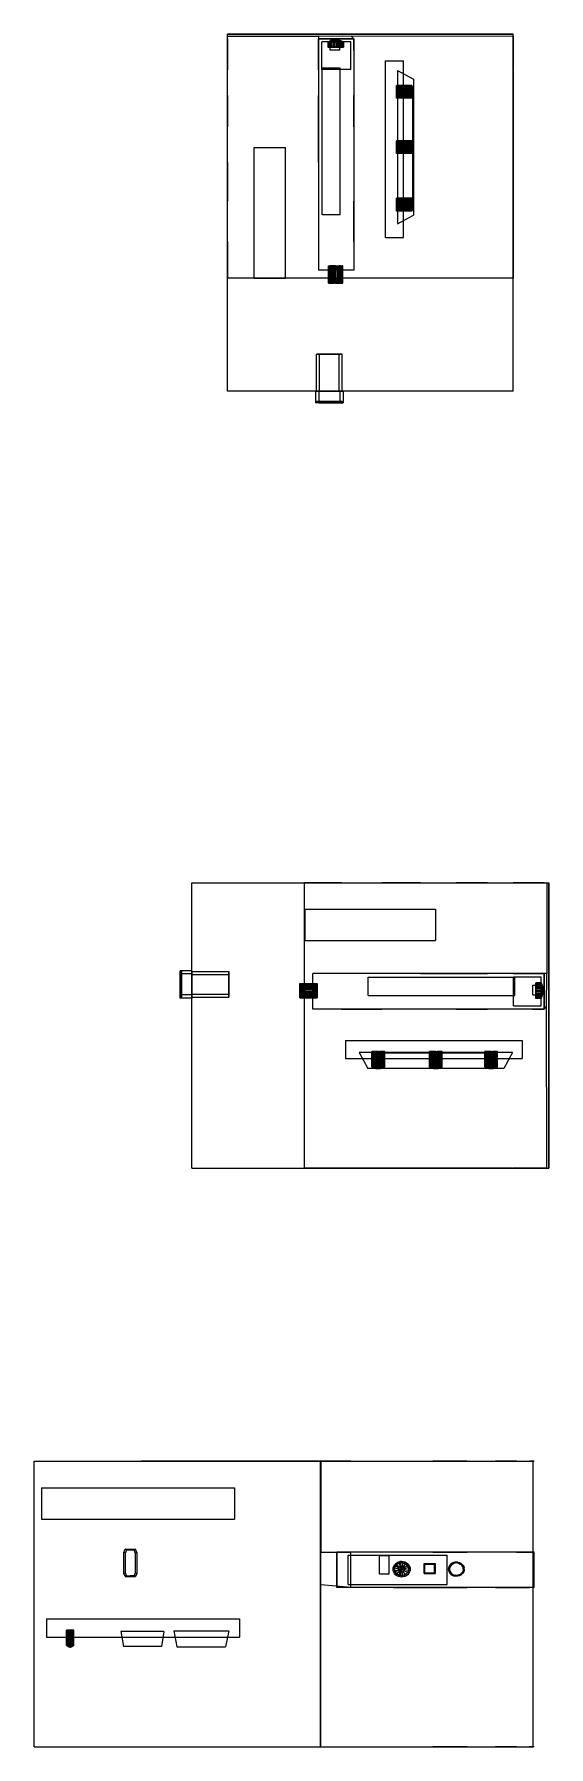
# Model space of a CAD drawing. Extents: x -13.9 to 0.5, y -16.8 to 31.2.
import ezdxf

# ---------------------------------------------------------------- set-up
doc = ezdxf.new("R2010")
doc.units = 0
doc.header["$MEASUREMENT"] = 0
doc.layers.get('0').update_dxf_attribs({"linetype": 'CONTINUOUS'})

msp = doc.modelspace()

# ---------------------------------------------------------------- linework, layer by layer
for p, q in [((-8.449, 21.226, -0.546), (-8.449, 31.226, -0.546)), ((-0.449, 31.226, -0.546), (-8.449, 31.226, -0.546)), ((-8.449, 31.226, -0.546), (-8.449, 31.226, 7.472)), ((-8.449, 31.226, 7.472), (-0.449, 31.226, 7.472)), ((-8.449, 21.226, 7.472), (-8.449, 31.226, 7.472)), ((-0.449, 21.226, -0.546), (-0.449, 31.226, -0.546)), ((-0.449, 31.226, -0.546), (-0.449, 31.226, 7.472)), ((-0.449, 21.226, 7.472), (-0.449, 31.226, 7.472)), ((-8.449, 31.098, 8.32), (-8.449, 31.176, 7.479)), ((-8.449, 30.214, 7.471), (-8.449, 31.176, 7.479)), ((-8.449, 31.176, 7.479), (-5.903, 31.176, 7.479)), ((-8.449, 31.098, 8.32), (-8.449, 30.768, 9.516)), ((-8.449, 30.768, 9.516), (-8.449, 30.233, 10.619)), ((-5.903, 31.176, 7.479), (-5.903, 31.098, 8.32)), ((-4.983, 31.163, 7.479), (-5.903, 31.176, 7.479)), ((-5.903, 31.098, 8.32), (-5.903, 31.098, 7.93)), ((-4.91, 31.098, 8.32), (-5.903, 31.098, 8.32)), ((-5.903, 30.768, 9.516), (-5.903, 31.098, 8.32)), ((-5.903, 31.098, 7.93), (-4.91, 31.098, 7.93)), ((-5.903, 31.098, 7.93), (-5.903, 24.617, 7.93)), ((-5.903, 30.233, 10.619), (-5.903, 30.768, 9.516)), ((-4.998, 31.015, 11.023), (-5.813, 31.015, 11.023)), ((-5.813, 30.236, 11.023), (-5.813, 31.015, 11.023)), ((-5.813, 31.015, 8.246), (-5.813, 31.015, 11.023)), ((-5.813, 30.236, 8.246), (-5.813, 31.015, 8.246)), ((-4.998, 31.015, 8.246), (-5.813, 31.015, 8.246)), ((-5.642, 31.011, 9.746), (-5.598, 31.034, 9.746)), ((-5.642, 31.011, 9.746), (-5.638, 31.011, 9.793)), ((-5.642, 31.011, 9.746), (-5.638, 31.011, 9.699)), ((-5.642, 31.011, 9.746), (-5.642, 30.864, 9.746)), ((-5.642, 30.864, 9.746), (-5.638, 30.864, 9.793)), ((-5.642, 30.864, 9.746), (-5.638, 30.864, 9.699)), ((-5.638, 31.011, 9.793), (-5.595, 31.034, 9.784)), ((-5.638, 31.011, 9.699), (-5.595, 31.034, 9.708)), ((-5.638, 31.011, 9.793), (-5.625, 31.011, 9.838)), ((-5.625, 31.011, 9.654), (-5.638, 31.011, 9.699)), ((-5.638, 31.011, 9.793), (-5.638, 30.864, 9.793)), ((-5.638, 31.011, 9.699), (-5.638, 30.864, 9.699)), ((-5.638, 30.864, 9.793), (-5.625, 30.864, 9.838)), ((-5.625, 30.864, 9.654), (-5.638, 30.864, 9.699)), ((-5.625, 31.011, 9.838), (-5.585, 31.034, 9.82)), ((-5.625, 31.011, 9.654), (-5.585, 31.034, 9.672)), ((-5.625, 31.011, 9.838), (-5.605, 31.011, 9.88)), ((-5.605, 31.011, 9.612), (-5.625, 31.011, 9.654)), ((-5.625, 31.011, 9.838), (-5.625, 30.864, 9.838)), ((-5.625, 31.011, 9.654), (-5.625, 30.864, 9.654)), ((-5.625, 30.864, 9.838), (-5.605, 30.864, 9.88)), ((-5.605, 30.864, 9.612), (-5.625, 30.864, 9.654)), ((-5.605, 31.011, 9.612), (-5.569, 31.034, 9.639)), ((-5.605, 31.011, 9.88), (-5.569, 31.034, 9.853)), ((-5.605, 31.011, 9.88), (-5.578, 31.011, 9.916)), ((-5.578, 31.011, 9.575), (-5.605, 31.011, 9.612)), ((-5.605, 31.011, 9.612), (-5.605, 30.864, 9.612)), ((-5.605, 31.011, 9.88), (-5.605, 30.864, 9.88)), ((-5.605, 30.864, 9.88), (-5.578, 30.864, 9.916)), ((-5.578, 30.864, 9.575), (-5.605, 30.864, 9.612)), ((-5.598, 31.034, 9.746), (-5.595, 31.034, 9.784)), ((-5.598, 31.034, 9.746), (-5.595, 31.034, 9.708)), ((-5.595, 31.034, 9.784), (-5.497, 31.072, 9.762)), ((-5.595, 31.034, 9.708), (-5.497, 31.072, 9.73)), ((-5.595, 31.034, 9.784), (-5.585, 31.034, 9.82)), ((-5.585, 31.034, 9.672), (-5.595, 31.034, 9.708)), ((-5.585, 31.034, 9.672), (-5.493, 31.072, 9.714)), ((-5.585, 31.034, 9.82), (-5.569, 31.034, 9.853)), ((-5.569, 31.034, 9.639), (-5.585, 31.034, 9.672)), ((-5.566, 31.051, 10.668), (-5.579, 31.014, 10.682)), ((-5.566, 31.051, 10.395), (-5.579, 31.014, 10.381)), ((-5.579, 30.777, 10.381), (-5.579, 31.014, 10.381)), ((-5.579, 30.777, 10.682), (-5.579, 31.014, 10.682)), ((-5.579, 31.014, 10.682), (-5.306, 31.014, 10.682)), ((-5.579, 31.014, 10.381), (-5.306, 31.014, 10.381)), ((-5.579, 31.014, 10.381), (-5.579, 31.014, 10.682)), ((-5.306, 30.777, 10.381), (-5.579, 30.777, 10.381)), ((-5.306, 30.777, 10.682), (-5.579, 30.777, 10.682)), ((-5.579, 30.777, 10.381), (-5.579, 30.777, 10.682)), ((-5.578, 31.011, 9.575), (-5.547, 31.034, 9.609)), ((-5.578, 31.011, 9.916), (-5.547, 31.034, 9.882)), ((-5.578, 31.011, 9.916), (-5.545, 31.011, 9.946)), ((-5.545, 31.011, 9.545), (-5.578, 31.011, 9.575)), ((-5.578, 31.011, 9.575), (-5.578, 30.864, 9.575)), ((-5.578, 31.011, 9.916), (-5.578, 30.864, 9.916)), ((-5.578, 30.864, 9.916), (-5.545, 30.864, 9.946)), ((-5.545, 30.864, 9.545), (-5.578, 30.864, 9.575)), ((-5.569, 31.034, 9.853), (-5.486, 31.072, 9.792)), ((-5.569, 31.034, 9.853), (-5.547, 31.034, 9.882)), ((-5.547, 31.034, 9.609), (-5.569, 31.034, 9.639)), ((-5.566, 31.051, 10.395), (-5.566, 31.051, 10.668)), ((-5.318, 31.051, 10.395), (-5.566, 31.051, 10.395)), ((-5.318, 31.051, 10.668), (-5.566, 31.051, 10.668)), ((-5.547, 31.034, 9.609), (-5.476, 31.072, 9.687)), ((-5.547, 31.034, 9.882), (-5.521, 31.034, 9.906)), ((-5.521, 31.034, 9.585), (-5.547, 31.034, 9.609)), ((-5.545, 31.011, 9.545), (-5.521, 31.034, 9.585)), ((-5.545, 31.011, 9.946), (-5.521, 31.034, 9.906)), ((-5.545, 31.011, 9.946), (-5.507, 31.011, 9.969)), ((-5.507, 31.011, 9.523), (-5.545, 31.011, 9.545)), ((-5.545, 31.011, 9.946), (-5.545, 30.864, 9.946)), ((-5.545, 31.011, 9.545), (-5.545, 30.864, 9.545)), ((-5.545, 30.864, 9.946), (-5.507, 30.864, 9.969)), ((-5.507, 30.864, 9.523), (-5.545, 30.864, 9.545)), ((-5.521, 31.034, 9.585), (-5.465, 31.072, 9.677)), ((-5.521, 31.034, 9.906), (-5.465, 31.072, 9.815)), ((-5.521, 31.034, 9.906), (-5.49, 31.034, 9.924)), ((-5.49, 31.034, 9.567), (-5.521, 31.034, 9.585)), ((-5.507, 31.011, 9.523), (-5.49, 31.034, 9.567)), ((-5.507, 31.011, 9.969), (-5.49, 31.034, 9.924)), ((-5.507, 31.011, 9.969), (-5.466, 31.011, 9.982)), ((-5.466, 31.011, 9.509), (-5.507, 31.011, 9.523)), ((-5.507, 31.011, 9.969), (-5.507, 30.864, 9.969)), ((-5.507, 31.011, 9.523), (-5.507, 30.864, 9.523)), ((-5.507, 30.864, 9.969), (-5.466, 30.864, 9.982)), ((-5.466, 30.864, 9.509), (-5.507, 30.864, 9.523)), ((-5.498, 31.072, 9.746), (-5.445, 31.082, 9.746)), ((-5.498, 31.072, 9.746), (-5.497, 31.072, 9.762)), ((-5.498, 31.072, 9.746), (-5.497, 31.072, 9.73)), ((-5.497, 31.072, 9.762), (-5.486, 31.072, 9.792)), ((-5.493, 31.072, 9.714), (-5.497, 31.072, 9.73)), ((-5.486, 31.072, 9.7), (-5.493, 31.072, 9.714)), ((-5.49, 31.034, 9.924), (-5.457, 31.034, 9.935)), ((-5.457, 31.034, 9.556), (-5.49, 31.034, 9.567)), ((-5.486, 31.072, 9.7), (-5.442, 31.082, 9.732)), ((-5.486, 31.072, 9.792), (-5.476, 31.072, 9.804)), ((-5.476, 31.072, 9.687), (-5.486, 31.072, 9.7)), ((-5.476, 31.072, 9.804), (-5.439, 31.082, 9.763)), ((-5.476, 31.072, 9.804), (-5.465, 31.072, 9.815)), ((-5.465, 31.072, 9.677), (-5.476, 31.072, 9.687)), ((-5.466, 31.011, 9.509), (-5.457, 31.034, 9.556)), ((-5.466, 31.011, 9.982), (-5.457, 31.034, 9.935)), ((-5.466, 31.011, 9.982), (-5.423, 31.011, 9.987)), ((-5.423, 31.011, 9.505), (-5.466, 31.011, 9.509)), ((-5.466, 31.011, 9.982), (-5.466, 30.864, 9.982)), ((-5.466, 31.011, 9.509), (-5.466, 30.864, 9.509)), ((-5.466, 30.864, 9.982), (-5.423, 30.864, 9.987)), ((-5.423, 30.864, 9.505), (-5.466, 30.864, 9.509)), ((-5.465, 31.072, 9.815), (-5.438, 31.072, 9.827)), ((-5.438, 31.072, 9.665), (-5.465, 31.072, 9.677)), ((-5.457, 31.034, 9.935), (-5.438, 31.072, 9.827)), ((-5.457, 31.034, 9.556), (-5.438, 31.072, 9.665)), ((-5.457, 31.034, 9.935), (-5.423, 31.034, 9.939)), ((-5.423, 31.034, 9.553), (-5.457, 31.034, 9.556)), ((-5.445, 31.082, 9.746), (-5.439, 31.082, 9.763)), ((-5.445, 31.082, 9.746), (-5.442, 31.082, 9.732)), ((-5.428, 31.082, 9.722), (-5.442, 31.082, 9.732)), ((-5.439, 31.082, 9.763), (-5.428, 31.082, 9.77)), ((-5.438, 31.072, 9.827), (-5.428, 31.082, 9.77)), ((-5.438, 31.072, 9.665), (-5.428, 31.082, 9.722)), ((-5.438, 31.072, 9.827), (-5.409, 31.072, 9.827)), ((-5.409, 31.072, 9.665), (-5.438, 31.072, 9.665)), ((-5.428, 31.082, 9.77), (-5.411, 31.082, 9.766)), ((-5.415, 31.082, 9.723), (-5.428, 31.082, 9.722)), ((-5.423, 31.034, 9.939), (-5.389, 31.034, 9.935)), ((-5.389, 31.034, 9.556), (-5.423, 31.034, 9.553)), ((-5.423, 31.011, 9.505), (-5.423, 31.034, 9.553)), ((-5.423, 31.011, 9.987), (-5.423, 31.034, 9.939)), ((-5.423, 31.011, 9.987), (-5.381, 31.011, 9.982)), ((-5.381, 31.011, 9.509), (-5.423, 31.011, 9.505)), ((-5.423, 31.011, 9.987), (-5.423, 30.864, 9.987)), ((-5.423, 31.011, 9.505), (-5.423, 30.864, 9.505)), ((-5.423, 30.864, 9.987), (-5.381, 30.864, 9.982)), ((-5.381, 30.864, 9.509), (-5.423, 30.864, 9.505)), ((-5.408, 31.082, 9.729), (-5.415, 31.082, 9.723)), ((-5.395, 31.072, 9.669), (-5.415, 31.082, 9.723)), ((-5.411, 31.082, 9.766), (-5.402, 31.082, 9.751)), ((-5.382, 31.072, 9.815), (-5.411, 31.082, 9.766)), ((-5.409, 31.072, 9.827), (-5.382, 31.072, 9.815)), ((-5.395, 31.072, 9.669), (-5.409, 31.072, 9.665)), ((-5.389, 31.034, 9.935), (-5.409, 31.072, 9.827)), ((-5.389, 31.034, 9.556), (-5.409, 31.072, 9.665)), ((-5.402, 31.082, 9.741), (-5.408, 31.082, 9.729)), ((-5.37, 31.072, 9.687), (-5.408, 31.082, 9.729)), ((-5.402, 31.082, 9.751), (-5.402, 31.082, 9.741)), ((-5.35, 31.072, 9.762), (-5.402, 31.082, 9.751)), ((-5.35, 31.072, 9.73), (-5.402, 31.082, 9.741)), ((-5.37, 31.072, 9.687), (-5.395, 31.072, 9.669)), ((-5.356, 31.034, 9.567), (-5.395, 31.072, 9.669)), ((-5.389, 31.034, 9.935), (-5.356, 31.034, 9.924)), ((-5.356, 31.034, 9.567), (-5.389, 31.034, 9.556)), ((-5.381, 31.011, 9.509), (-5.389, 31.034, 9.556)), ((-5.381, 31.011, 9.982), (-5.389, 31.034, 9.935)), ((-5.382, 31.072, 9.815), (-5.361, 31.072, 9.792)), ((-5.326, 31.034, 9.906), (-5.382, 31.072, 9.815)), ((-5.381, 31.011, 9.982), (-5.34, 31.011, 9.969)), ((-5.34, 31.011, 9.523), (-5.381, 31.011, 9.509)), ((-5.381, 31.011, 9.982), (-5.381, 30.864, 9.982)), ((-5.381, 31.011, 9.509), (-5.381, 30.864, 9.509)), ((-5.381, 30.864, 9.982), (-5.34, 30.864, 9.969)), ((-5.34, 30.864, 9.523), (-5.381, 30.864, 9.509)), ((-5.354, 31.072, 9.714), (-5.37, 31.072, 9.687)), ((-5.299, 31.034, 9.609), (-5.37, 31.072, 9.687)), ((-5.361, 31.072, 9.792), (-5.35, 31.072, 9.762)), ((-5.278, 31.034, 9.853), (-5.361, 31.072, 9.792)), ((-5.356, 31.034, 9.924), (-5.326, 31.034, 9.906)), ((-5.326, 31.034, 9.585), (-5.356, 31.034, 9.567)), ((-5.34, 31.011, 9.523), (-5.356, 31.034, 9.567)), ((-5.34, 31.011, 9.969), (-5.356, 31.034, 9.924)), ((-5.35, 31.072, 9.73), (-5.354, 31.072, 9.714)), ((-5.261, 31.034, 9.672), (-5.354, 31.072, 9.714)), ((-5.35, 31.072, 9.762), (-5.35, 31.072, 9.73)), ((-5.251, 31.034, 9.784), (-5.35, 31.072, 9.762)), ((-5.251, 31.034, 9.708), (-5.35, 31.072, 9.73)), ((-5.34, 31.011, 9.969), (-5.302, 31.011, 9.946)), ((-5.302, 31.011, 9.545), (-5.34, 31.011, 9.523)), ((-5.34, 31.011, 9.523), (-5.34, 30.864, 9.523)), ((-5.34, 31.011, 9.969), (-5.34, 30.864, 9.969)), ((-5.34, 30.864, 9.969), (-5.302, 30.864, 9.946)), ((-5.302, 30.864, 9.545), (-5.34, 30.864, 9.523)), ((-5.326, 31.034, 9.906), (-5.299, 31.034, 9.882)), ((-5.299, 31.034, 9.609), (-5.326, 31.034, 9.585)), ((-5.302, 31.011, 9.946), (-5.326, 31.034, 9.906)), ((-5.302, 31.011, 9.545), (-5.326, 31.034, 9.585)), ((-5.318, 31.051, 10.395), (-5.318, 31.051, 10.668)), ((-5.318, 31.051, 10.395), (-5.306, 31.014, 10.381)), ((-5.318, 31.051, 10.668), (-5.306, 31.014, 10.682)), ((-5.306, 30.777, 10.682), (-5.306, 31.014, 10.682)), ((-5.306, 30.777, 10.381), (-5.306, 31.014, 10.381)), ((-5.306, 31.014, 10.381), (-5.306, 31.014, 10.682)), ((-5.306, 30.777, 10.381), (-5.306, 30.777, 10.682)), ((-5.302, 31.011, 9.946), (-5.269, 31.011, 9.916)), ((-5.269, 31.011, 9.575), (-5.302, 31.011, 9.545)), ((-5.302, 31.011, 9.545), (-5.302, 30.864, 9.545)), ((-5.302, 31.011, 9.946), (-5.302, 30.864, 9.946)), ((-5.302, 30.864, 9.946), (-5.269, 30.864, 9.916)), ((-5.269, 30.864, 9.575), (-5.302, 30.864, 9.545)), ((-5.299, 31.034, 9.882), (-5.278, 31.034, 9.853)), ((-5.278, 31.034, 9.639), (-5.299, 31.034, 9.609)), ((-5.269, 31.011, 9.916), (-5.299, 31.034, 9.882)), ((-5.269, 31.011, 9.575), (-5.299, 31.034, 9.609)), ((-5.278, 31.034, 9.853), (-5.261, 31.034, 9.82)), ((-5.261, 31.034, 9.672), (-5.278, 31.034, 9.639)), ((-5.241, 31.011, 9.88), (-5.278, 31.034, 9.853)), ((-5.241, 31.011, 9.612), (-5.278, 31.034, 9.639)), ((-5.269, 31.011, 9.916), (-5.241, 31.011, 9.88)), ((-5.241, 31.011, 9.612), (-5.269, 31.011, 9.575)), ((-5.269, 31.011, 9.575), (-5.269, 30.864, 9.575)), ((-5.269, 31.011, 9.916), (-5.269, 30.864, 9.916)), ((-5.269, 30.864, 9.916), (-5.241, 30.864, 9.88)), ((-5.241, 30.864, 9.612), (-5.269, 30.864, 9.575)), ((-5.261, 31.034, 9.82), (-5.251, 31.034, 9.784)), ((-5.251, 31.034, 9.708), (-5.261, 31.034, 9.672)), ((-5.221, 31.011, 9.838), (-5.261, 31.034, 9.82)), ((-5.221, 31.011, 9.654), (-5.261, 31.034, 9.672)), ((-5.251, 31.034, 9.784), (-5.248, 31.034, 9.746)), ((-5.248, 31.034, 9.746), (-5.251, 31.034, 9.708)), ((-5.209, 31.011, 9.793), (-5.251, 31.034, 9.784)), ((-5.209, 31.011, 9.699), (-5.251, 31.034, 9.708)), ((-5.205, 31.011, 9.746), (-5.248, 31.034, 9.746)), ((-5.241, 31.011, 9.88), (-5.221, 31.011, 9.838)), ((-5.221, 31.011, 9.654), (-5.241, 31.011, 9.612)), ((-5.241, 31.011, 9.612), (-5.241, 30.864, 9.612)), ((-5.241, 31.011, 9.88), (-5.241, 30.864, 9.88)), ((-5.241, 30.864, 9.88), (-5.221, 30.864, 9.838)), ((-5.221, 30.864, 9.654), (-5.241, 30.864, 9.612)), ((-5.221, 31.011, 9.838), (-5.209, 31.011, 9.793)), ((-5.209, 31.011, 9.699), (-5.221, 31.011, 9.654)), ((-5.221, 31.011, 9.654), (-5.221, 30.864, 9.654)), ((-5.221, 31.011, 9.838), (-5.221, 30.864, 9.838)), ((-5.221, 30.864, 9.838), (-5.209, 30.864, 9.793)), ((-5.209, 30.864, 9.699), (-5.221, 30.864, 9.654)), ((-5.209, 31.011, 9.793), (-5.205, 31.011, 9.746)), ((-5.205, 31.011, 9.746), (-5.209, 31.011, 9.699)), ((-5.209, 31.011, 9.793), (-5.209, 30.864, 9.793)), ((-5.209, 31.011, 9.699), (-5.209, 30.864, 9.699)), ((-5.209, 30.864, 9.793), (-5.205, 30.864, 9.746)), ((-5.205, 30.864, 9.746), (-5.209, 30.864, 9.699)), ((-5.205, 31.011, 9.746), (-5.205, 30.864, 9.746)), ((-4.998, 30.236, 8.246), (-4.998, 31.015, 8.246)), ((-4.998, 31.015, 8.246), (-4.998, 31.015, 11.023)), ((-4.998, 30.236, 11.023), (-4.998, 31.015, 11.023)), ((-0.449, 31.176, 7.479), (-4.983, 31.163, 7.479)), ((-4.91, 31.098, 8.32), (-4.983, 31.163, 7.479)), ((-4.91, 31.098, 8.32), (-4.91, 31.098, 7.93)), ((-4.91, 30.768, 9.516), (-4.91, 31.098, 8.32)), ((-4.91, 31.098, 7.93), (-4.91, 24.617, 7.93)), ((-4.91, 30.768, 9.516), (-4.91, 30.233, 10.619)), ((-0.449, 30.214, 7.471), (-0.449, 31.176, 7.479)), ((-0.449, 31.176, 7.479), (-0.449, 31.098, 8.32)), ((-0.449, 31.098, 8.32), (-0.449, 30.768, 9.516)), ((-0.449, 30.768, 9.516), (-0.449, 30.233, 10.619)), ((-8.449, 29.513, 11.586), (-8.449, 30.233, 10.619)), ((-5.903, 30.233, 10.619), (-5.903, 29.513, 11.586)), ((-4.998, 30.236, 11.023), (-5.813, 30.236, 11.023)), ((-5.813, 30.236, 8.246), (-5.813, 30.236, 11.023)), ((-4.998, 30.236, 8.246), (-5.813, 30.236, 8.246)), ((-5.294, 30.279, 9.393), (-5.806, 30.279, 9.393)), ((-5.806, 26.171, 9.393), (-5.806, 30.279, 9.393)), ((-5.806, 30.279, 9.122), (-5.806, 30.279, 9.393)), ((-5.806, 26.171, 9.122), (-5.806, 30.279, 9.122)), ((-5.294, 30.279, 9.122), (-5.806, 30.279, 9.122)), ((-5.294, 26.171, 9.122), (-5.294, 30.279, 9.122)), ((-5.294, 30.279, 9.122), (-5.294, 30.279, 9.393)), ((-5.294, 26.171, 9.393), (-5.294, 30.279, 9.393)), ((-4.998, 30.236, 8.246), (-4.998, 30.236, 11.023)), ((-4.91, 30.233, 10.619), (-4.91, 29.513, 11.586)), ((-4.03, 25.534, 5.208), (-4.03, 30.485, 5.208)), ((-4.03, 30.485, 5.208), (-3.521, 30.485, 5.208)), ((-4.03, 30.485, -0.203), (-4.03, 30.485, 5.208)), ((-4.03, 30.485, -0.203), (-3.521, 30.485, -0.203)), ((-4.03, 25.534, -0.203), (-4.03, 30.485, -0.203)), ((-3.521, 25.534, 5.208), (-3.521, 30.485, 5.208)), ((-3.521, 30.485, -0.203), (-3.521, 30.485, 5.208)), ((-3.521, 25.534, -0.203), (-3.521, 30.485, -0.203)), ((-0.449, 29.513, 11.586), (-0.449, 30.233, 10.619)), ((-8.449, 25.187, 7.471), (-8.449, 30.214, 7.471)), ((-3.719, 29.788, 0.442), (-3.719, 29.791, 0.462)), ((-3.719, 29.791, 0.462), (-3.719, 29.788, 0.482)), ((-3.286, 29.791, 0.462), (-3.719, 29.791, 0.462)), ((-3.719, 29.777, 0.423), (-3.719, 29.788, 0.442)), ((-3.719, 29.788, 0.482), (-3.719, 29.777, 0.501)), ((-3.286, 29.788, 0.442), (-3.719, 29.788, 0.442)), ((-3.286, 29.788, 0.482), (-3.719, 29.788, 0.482)), ((-3.719, 29.761, 0.406), (-3.719, 29.777, 0.423)), ((-3.719, 29.777, 0.501), (-3.719, 29.761, 0.519)), ((-3.286, 29.777, 0.501), (-3.719, 29.777, 0.501)), ((-3.286, 29.777, 0.423), (-3.719, 29.777, 0.423)), ((-3.719, 29.738, 0.39), (-3.719, 29.761, 0.406)), ((-3.719, 29.761, 0.519), (-3.719, 29.738, 0.534)), ((-3.286, 29.761, 0.519), (-3.719, 29.761, 0.519)), ((-3.286, 29.761, 0.406), (-3.719, 29.761, 0.406)), ((-3.692, 30.214, 3.361), (-3.692, 30.214, 4.904)), ((-3.692, 30.214, 3.361), (-3.246, 29.968, 3.449)), ((-3.692, 30.214, 4.904), (-3.246, 29.968, 4.815)), ((-3.692, 30.214, 4.904), (-3.692, 25.916, 4.904)), ((-3.692, 30.214, 3.361), (-3.692, 25.916, 3.361)), ((-3.681, 26.362, 1.884), (-3.681, 29.768, 1.884)), ((-3.681, 29.768, 1.884), (-3.257, 29.573, 1.953)), ((-3.681, 29.768, 3.088), (-3.681, 29.768, 1.884)), ((-3.681, 29.768, 3.088), (-3.257, 29.573, 3.019)), ((-3.681, 26.362, 3.088), (-3.681, 29.768, 3.088)), ((-3.286, 29.788, 0.442), (-3.286, 29.791, 0.462)), ((-3.286, 29.791, 0.462), (-3.286, 29.788, 0.482)), ((-3.286, 29.791, 0.462), (-3.272, 29.755, 0.462)), ((-3.286, 29.777, 0.423), (-3.286, 29.788, 0.442)), ((-3.286, 29.788, 0.482), (-3.286, 29.777, 0.501)), ((-3.286, 29.788, 0.442), (-3.272, 29.753, 0.446)), ((-3.286, 29.788, 0.482), (-3.272, 29.753, 0.478)), ((-3.286, 29.761, 0.406), (-3.286, 29.777, 0.423)), ((-3.286, 29.777, 0.501), (-3.286, 29.761, 0.519)), ((-3.286, 29.777, 0.423), (-3.272, 29.744, 0.431)), ((-3.286, 29.777, 0.501), (-3.272, 29.744, 0.493)), ((-3.286, 29.738, 0.39), (-3.286, 29.761, 0.406)), ((-3.286, 29.761, 0.519), (-3.286, 29.738, 0.534)), ((-3.286, 29.761, 0.519), (-3.272, 29.731, 0.507)), ((-3.286, 29.761, 0.406), (-3.272, 29.731, 0.417)), ((-3.272, 29.753, 0.446), (-3.272, 29.755, 0.462)), ((-3.272, 29.755, 0.462), (-3.272, 29.753, 0.478)), ((-3.272, 29.755, 0.462), (-3.259, 29.714, 0.462)), ((-3.272, 29.744, 0.431), (-3.272, 29.753, 0.446)), ((-3.272, 29.753, 0.478), (-3.272, 29.744, 0.493)), ((-3.272, 29.753, 0.446), (-3.259, 29.712, 0.451)), ((-3.272, 29.753, 0.478), (-3.259, 29.712, 0.473)), ((-3.246, 29.968, 3.449), (-3.246, 29.968, 4.815)), ((-3.246, 29.968, 4.815), (-3.246, 26.162, 4.815)), ((-3.246, 29.968, 3.449), (-3.246, 26.162, 3.449)), ((-0.449, 30.214, 7.471), (-0.449, 25.187, 7.471)), ((-8.449, 29.513, 11.586), (-8.449, 28.635, 12.379)), ((-5.903, 28.635, 12.379), (-5.903, 29.513, 11.586)), ((-4.91, 28.635, 12.379), (-4.91, 29.513, 11.586)), ((-3.719, 29.711, 0.378), (-3.719, 29.738, 0.39)), ((-3.719, 29.738, 0.534), (-3.719, 29.711, 0.546)), ((-3.286, 29.738, 0.534), (-3.719, 29.738, 0.534)), ((-3.286, 29.738, 0.39), (-3.719, 29.738, 0.39)), ((-3.719, 29.68, 0.368), (-3.719, 29.711, 0.378)), ((-3.719, 29.711, 0.546), (-3.719, 29.68, 0.556)), ((-3.286, 29.711, 0.546), (-3.719, 29.711, 0.546)), ((-3.286, 29.711, 0.378), (-3.719, 29.711, 0.378)), ((-3.719, 29.646, 0.363), (-3.719, 29.68, 0.368)), ((-3.719, 29.68, 0.556), (-3.719, 29.646, 0.562)), ((-3.286, 29.68, 0.556), (-3.719, 29.68, 0.556)), ((-3.286, 29.68, 0.368), (-3.719, 29.68, 0.368)), ((-3.719, 29.611, 0.361), (-3.719, 29.646, 0.363)), ((-3.719, 29.611, 0.564), (-3.719, 29.646, 0.562)), ((-3.286, 29.646, 0.363), (-3.719, 29.646, 0.363)), ((-3.286, 29.646, 0.562), (-3.719, 29.646, 0.562)), ((-3.719, 29.611, 0.564), (-3.719, 29.576, 0.562)), ((-3.719, 29.576, 0.363), (-3.719, 29.611, 0.361)), ((-3.286, 29.611, 0.564), (-3.719, 29.611, 0.564)), ((-3.286, 29.611, 0.361), (-3.719, 29.611, 0.361)), ((-3.719, 29.576, 0.562), (-3.719, 29.543, 0.556)), ((-3.719, 29.543, 0.368), (-3.719, 29.576, 0.363)), ((-3.286, 29.576, 0.562), (-3.719, 29.576, 0.562)), ((-3.286, 29.576, 0.363), (-3.719, 29.576, 0.363)), ((-3.719, 29.543, 0.556), (-3.719, 29.512, 0.546)), ((-3.719, 29.512, 0.378), (-3.719, 29.543, 0.368)), ((-3.286, 29.543, 0.368), (-3.719, 29.543, 0.368)), ((-3.286, 29.543, 0.556), (-3.719, 29.543, 0.556)), ((-3.719, 29.512, 0.546), (-3.719, 29.484, 0.534)), ((-3.719, 29.484, 0.39), (-3.719, 29.512, 0.378)), ((-3.286, 29.512, 0.378), (-3.719, 29.512, 0.378)), ((-3.286, 29.512, 0.546), (-3.719, 29.512, 0.546)), ((-3.719, 29.484, 0.534), (-3.719, 29.462, 0.519)), ((-3.719, 29.462, 0.406), (-3.719, 29.484, 0.39)), ((-3.286, 29.484, 0.534), (-3.719, 29.484, 0.534)), ((-3.286, 29.484, 0.39), (-3.719, 29.484, 0.39)), ((-3.719, 29.462, 0.519), (-3.719, 29.445, 0.501)), ((-3.719, 29.445, 0.423), (-3.719, 29.462, 0.406)), ((-3.286, 29.462, 0.519), (-3.719, 29.462, 0.519)), ((-3.286, 29.462, 0.406), (-3.719, 29.462, 0.406)), ((-3.719, 29.445, 0.501), (-3.719, 29.435, 0.482)), ((-3.719, 29.435, 0.442), (-3.719, 29.445, 0.423)), ((-3.286, 29.445, 0.501), (-3.719, 29.445, 0.501)), ((-3.286, 29.445, 0.423), (-3.719, 29.445, 0.423)), ((-3.719, 29.435, 0.482), (-3.719, 29.432, 0.462)), ((-3.719, 29.432, 0.462), (-3.719, 29.435, 0.442)), ((-3.286, 29.435, 0.482), (-3.719, 29.435, 0.482)), ((-3.286, 29.435, 0.442), (-3.719, 29.435, 0.442)), ((-3.286, 29.432, 0.462), (-3.719, 29.432, 0.462)), ((-3.286, 29.711, 0.378), (-3.286, 29.738, 0.39)), ((-3.286, 29.738, 0.534), (-3.286, 29.711, 0.546)), ((-3.286, 29.738, 0.534), (-3.272, 29.713, 0.52)), ((-3.286, 29.738, 0.39), (-3.272, 29.713, 0.405)), ((-3.286, 29.68, 0.368), (-3.286, 29.711, 0.378)), ((-3.286, 29.711, 0.546), (-3.286, 29.68, 0.556)), ((-3.286, 29.711, 0.546), (-3.272, 29.691, 0.53)), ((-3.286, 29.711, 0.378), (-3.272, 29.691, 0.395)), ((-3.286, 29.646, 0.363), (-3.286, 29.68, 0.368)), ((-3.286, 29.68, 0.556), (-3.286, 29.646, 0.562)), ((-3.286, 29.68, 0.556), (-3.272, 29.666, 0.537)), ((-3.286, 29.68, 0.368), (-3.272, 29.666, 0.387)), ((-3.286, 29.611, 0.361), (-3.286, 29.646, 0.363)), ((-3.286, 29.611, 0.564), (-3.286, 29.646, 0.562)), ((-3.286, 29.646, 0.363), (-3.272, 29.639, 0.382)), ((-3.286, 29.646, 0.562), (-3.272, 29.639, 0.542)), ((-3.286, 29.611, 0.564), (-3.286, 29.576, 0.562)), ((-3.286, 29.576, 0.363), (-3.286, 29.611, 0.361)), ((-3.286, 29.611, 0.564), (-3.272, 29.611, 0.543)), ((-3.286, 29.611, 0.361), (-3.272, 29.611, 0.381)), ((-3.286, 29.576, 0.562), (-3.272, 29.583, 0.542)), ((-3.286, 29.576, 0.363), (-3.272, 29.583, 0.382)), ((-3.286, 29.576, 0.562), (-3.286, 29.543, 0.556)), ((-3.286, 29.543, 0.368), (-3.286, 29.576, 0.363)), ((-3.286, 29.543, 0.368), (-3.272, 29.556, 0.387)), ((-3.286, 29.543, 0.556), (-3.272, 29.556, 0.537)), ((-3.286, 29.543, 0.556), (-3.286, 29.512, 0.546)), ((-3.286, 29.512, 0.378), (-3.286, 29.543, 0.368)), ((-3.286, 29.512, 0.378), (-3.272, 29.531, 0.395)), ((-3.286, 29.512, 0.546), (-3.272, 29.531, 0.53)), ((-3.286, 29.512, 0.546), (-3.286, 29.484, 0.534)), ((-3.286, 29.484, 0.39), (-3.286, 29.512, 0.378)), ((-3.286, 29.484, 0.39), (-3.272, 29.51, 0.405)), ((-3.286, 29.484, 0.534), (-3.272, 29.51, 0.52)), ((-3.286, 29.462, 0.406), (-3.272, 29.492, 0.417)), ((-3.286, 29.462, 0.519), (-3.272, 29.492, 0.507)), ((-3.286, 29.484, 0.534), (-3.286, 29.462, 0.519)), ((-3.286, 29.462, 0.406), (-3.286, 29.484, 0.39)), ((-3.286, 29.445, 0.423), (-3.272, 29.478, 0.431)), ((-3.286, 29.445, 0.501), (-3.272, 29.478, 0.493)), ((-3.286, 29.435, 0.442), (-3.272, 29.47, 0.446)), ((-3.286, 29.435, 0.482), (-3.272, 29.47, 0.478)), ((-3.286, 29.432, 0.462), (-3.272, 29.467, 0.462)), ((-3.286, 29.462, 0.519), (-3.286, 29.445, 0.501)), ((-3.286, 29.445, 0.423), (-3.286, 29.462, 0.406)), ((-3.286, 29.445, 0.501), (-3.286, 29.435, 0.482)), ((-3.286, 29.435, 0.442), (-3.286, 29.445, 0.423)), ((-3.286, 29.435, 0.482), (-3.286, 29.432, 0.462)), ((-3.286, 29.432, 0.462), (-3.286, 29.435, 0.442)), ((-3.272, 29.731, 0.417), (-3.272, 29.744, 0.431)), ((-3.272, 29.744, 0.493), (-3.272, 29.731, 0.507)), ((-3.272, 29.744, 0.431), (-3.259, 29.706, 0.44)), ((-3.272, 29.744, 0.493), (-3.259, 29.706, 0.484)), ((-3.272, 29.713, 0.405), (-3.272, 29.731, 0.417)), ((-3.272, 29.731, 0.507), (-3.272, 29.713, 0.52)), ((-3.272, 29.731, 0.417), (-3.259, 29.696, 0.43)), ((-3.272, 29.731, 0.507), (-3.259, 29.696, 0.494)), ((-3.272, 29.691, 0.395), (-3.272, 29.713, 0.405)), ((-3.272, 29.713, 0.52), (-3.272, 29.691, 0.53)), ((-3.272, 29.713, 0.405), (-3.259, 29.684, 0.421)), ((-3.272, 29.713, 0.52), (-3.259, 29.684, 0.503)), ((-3.272, 29.666, 0.387), (-3.272, 29.691, 0.395)), ((-3.272, 29.691, 0.53), (-3.272, 29.666, 0.537)), ((-3.272, 29.691, 0.395), (-3.259, 29.668, 0.414)), ((-3.272, 29.691, 0.53), (-3.259, 29.668, 0.51)), ((-3.272, 29.639, 0.382), (-3.272, 29.666, 0.387)), ((-3.272, 29.666, 0.537), (-3.272, 29.639, 0.542)), ((-3.272, 29.666, 0.537), (-3.259, 29.651, 0.516)), ((-3.272, 29.666, 0.387), (-3.259, 29.651, 0.409)), ((-3.272, 29.611, 0.381), (-3.272, 29.639, 0.382)), ((-3.272, 29.611, 0.543), (-3.272, 29.639, 0.542)), ((-3.272, 29.639, 0.542), (-3.259, 29.631, 0.519)), ((-3.272, 29.639, 0.382), (-3.259, 29.631, 0.405)), ((-3.272, 29.611, 0.543), (-3.272, 29.583, 0.542)), ((-3.272, 29.583, 0.382), (-3.272, 29.611, 0.381)), ((-3.272, 29.611, 0.543), (-3.259, 29.611, 0.52)), ((-3.272, 29.611, 0.381), (-3.259, 29.611, 0.404)), ((-3.272, 29.583, 0.542), (-3.259, 29.591, 0.519)), ((-3.272, 29.583, 0.382), (-3.259, 29.591, 0.405)), ((-3.272, 29.583, 0.542), (-3.272, 29.556, 0.537)), ((-3.272, 29.556, 0.387), (-3.272, 29.583, 0.382)), ((-3.272, 29.556, 0.387), (-3.259, 29.572, 0.409)), ((-3.272, 29.556, 0.537), (-3.259, 29.572, 0.516)), ((-3.272, 29.556, 0.537), (-3.272, 29.531, 0.53)), ((-3.272, 29.531, 0.395), (-3.272, 29.556, 0.387)), ((-3.272, 29.531, 0.395), (-3.259, 29.555, 0.414)), ((-3.272, 29.531, 0.53), (-3.259, 29.555, 0.51)), ((-3.272, 29.51, 0.52), (-3.259, 29.539, 0.503)), ((-3.272, 29.51, 0.405), (-3.259, 29.539, 0.421)), ((-3.272, 29.531, 0.53), (-3.272, 29.51, 0.52)), ((-3.272, 29.51, 0.405), (-3.272, 29.531, 0.395)), ((-3.272, 29.492, 0.507), (-3.259, 29.526, 0.494)), ((-3.272, 29.492, 0.417), (-3.259, 29.526, 0.43)), ((-3.272, 29.478, 0.493), (-3.259, 29.517, 0.484)), ((-3.272, 29.478, 0.431), (-3.259, 29.517, 0.44)), ((-3.272, 29.47, 0.478), (-3.259, 29.511, 0.473)), ((-3.272, 29.47, 0.446), (-3.259, 29.511, 0.451)), ((-3.272, 29.51, 0.52), (-3.272, 29.492, 0.507)), ((-3.272, 29.492, 0.417), (-3.272, 29.51, 0.405)), ((-3.272, 29.467, 0.462), (-3.259, 29.509, 0.462)), ((-3.272, 29.492, 0.507), (-3.272, 29.478, 0.493)), ((-3.272, 29.478, 0.431), (-3.272, 29.492, 0.417)), ((-3.272, 29.478, 0.493), (-3.272, 29.47, 0.478)), ((-3.272, 29.47, 0.446), (-3.272, 29.478, 0.431)), ((-3.272, 29.47, 0.478), (-3.272, 29.467, 0.462)), ((-3.272, 29.467, 0.462), (-3.272, 29.47, 0.446)), ((-3.259, 29.712, 0.451), (-3.259, 29.714, 0.462)), ((-3.259, 29.714, 0.462), (-3.259, 29.712, 0.473)), ((-3.259, 29.714, 0.462), (-3.249, 29.673, 0.462)), ((-3.259, 29.706, 0.44), (-3.259, 29.712, 0.451)), ((-3.259, 29.712, 0.473), (-3.259, 29.706, 0.484)), ((-3.259, 29.712, 0.451), (-3.249, 29.672, 0.455)), ((-3.259, 29.712, 0.473), (-3.249, 29.672, 0.469)), ((-3.259, 29.696, 0.43), (-3.259, 29.706, 0.44)), ((-3.259, 29.706, 0.484), (-3.259, 29.696, 0.494)), ((-3.259, 29.706, 0.44), (-3.249, 29.668, 0.449)), ((-3.259, 29.706, 0.484), (-3.249, 29.668, 0.475)), ((-3.259, 29.684, 0.421), (-3.259, 29.696, 0.43)), ((-3.259, 29.696, 0.494), (-3.259, 29.684, 0.503)), ((-3.259, 29.696, 0.43), (-3.249, 29.663, 0.443)), ((-3.259, 29.696, 0.494), (-3.249, 29.663, 0.481)), ((-3.259, 29.668, 0.414), (-3.259, 29.684, 0.421)), ((-3.259, 29.684, 0.503), (-3.259, 29.668, 0.51)), ((-3.259, 29.684, 0.421), (-3.249, 29.655, 0.438)), ((-3.259, 29.684, 0.503), (-3.249, 29.655, 0.487)), ((-3.259, 29.651, 0.409), (-3.259, 29.668, 0.414)), ((-3.259, 29.668, 0.51), (-3.259, 29.651, 0.516)), ((-3.259, 29.668, 0.51), (-3.249, 29.646, 0.491)), ((-3.259, 29.668, 0.414), (-3.249, 29.646, 0.433)), ((-3.259, 29.631, 0.405), (-3.259, 29.651, 0.409)), ((-3.259, 29.651, 0.516), (-3.259, 29.631, 0.519)), ((-3.259, 29.651, 0.516), (-3.249, 29.635, 0.494)), ((-3.259, 29.651, 0.409), (-3.249, 29.635, 0.43)), ((-3.259, 29.611, 0.404), (-3.259, 29.631, 0.405)), ((-3.259, 29.611, 0.52), (-3.259, 29.631, 0.519)), ((-3.259, 29.631, 0.405), (-3.249, 29.623, 0.428)), ((-3.259, 29.631, 0.519), (-3.249, 29.623, 0.496)), ((-3.259, 29.611, 0.52), (-3.259, 29.591, 0.519)), ((-3.259, 29.591, 0.405), (-3.259, 29.611, 0.404)), ((-3.259, 29.611, 0.52), (-3.249, 29.611, 0.497)), ((-3.259, 29.611, 0.404), (-3.249, 29.611, 0.427)), ((-3.259, 29.591, 0.519), (-3.249, 29.599, 0.496)), ((-3.259, 29.591, 0.405), (-3.249, 29.599, 0.428)), ((-3.259, 29.591, 0.519), (-3.259, 29.572, 0.516)), ((-3.259, 29.572, 0.409), (-3.259, 29.591, 0.405)), ((-3.259, 29.572, 0.409), (-3.249, 29.588, 0.43)), ((-3.259, 29.572, 0.516), (-3.249, 29.588, 0.494)), ((-3.259, 29.555, 0.414), (-3.249, 29.577, 0.433)), ((-3.259, 29.555, 0.51), (-3.249, 29.577, 0.491)), ((-3.259, 29.572, 0.516), (-3.259, 29.555, 0.51)), ((-3.259, 29.555, 0.414), (-3.259, 29.572, 0.409)), ((-3.259, 29.539, 0.421), (-3.249, 29.568, 0.438)), ((-3.259, 29.539, 0.503), (-3.249, 29.568, 0.487)), ((-3.259, 29.526, 0.43), (-3.249, 29.56, 0.443)), ((-3.259, 29.526, 0.494), (-3.249, 29.56, 0.481)), ((-3.259, 29.555, 0.51), (-3.259, 29.539, 0.503)), ((-3.259, 29.539, 0.421), (-3.259, 29.555, 0.414)), ((-3.259, 29.517, 0.44), (-3.249, 29.554, 0.449)), ((-3.259, 29.517, 0.484), (-3.249, 29.554, 0.475)), ((-3.259, 29.511, 0.473), (-3.249, 29.551, 0.469)), ((-3.259, 29.511, 0.451), (-3.249, 29.551, 0.455)), ((-3.259, 29.509, 0.462), (-3.249, 29.55, 0.462)), ((-3.259, 29.539, 0.503), (-3.259, 29.526, 0.494)), ((-3.259, 29.526, 0.43), (-3.259, 29.539, 0.421)), ((-3.259, 29.526, 0.494), (-3.259, 29.517, 0.484)), ((-3.259, 29.517, 0.44), (-3.259, 29.526, 0.43)), ((-3.259, 29.517, 0.484), (-3.259, 29.511, 0.473)), ((-3.259, 29.511, 0.451), (-3.259, 29.517, 0.44)), ((-3.259, 29.511, 0.473), (-3.259, 29.509, 0.462)), ((-3.259, 29.509, 0.462), (-3.259, 29.511, 0.451)), ((-3.257, 26.557, 1.953), (-3.257, 29.573, 1.953)), ((-3.257, 29.573, 3.019), (-3.257, 29.573, 1.953)), ((-3.257, 26.557, 3.019), (-3.257, 29.573, 3.019)), ((-3.249, 29.672, 0.455), (-3.249, 29.673, 0.462)), ((-3.249, 29.673, 0.462), (-3.249, 29.672, 0.469)), ((-3.249, 29.673, 0.462), (-3.245, 29.646, 0.462)), ((-3.249, 29.668, 0.449), (-3.249, 29.672, 0.455)), ((-3.249, 29.672, 0.469), (-3.249, 29.668, 0.475)), ((-3.249, 29.672, 0.455), (-3.245, 29.646, 0.458)), ((-3.249, 29.672, 0.469), (-3.245, 29.646, 0.466)), ((-3.249, 29.663, 0.443), (-3.249, 29.668, 0.449)), ((-3.249, 29.668, 0.475), (-3.249, 29.663, 0.481)), ((-3.249, 29.668, 0.475), (-3.245, 29.644, 0.47)), ((-3.249, 29.668, 0.449), (-3.245, 29.644, 0.455)), ((-3.249, 29.655, 0.438), (-3.249, 29.663, 0.443)), ((-3.249, 29.663, 0.481), (-3.249, 29.655, 0.487)), ((-3.249, 29.663, 0.481), (-3.245, 29.641, 0.473)), ((-3.249, 29.663, 0.443), (-3.245, 29.641, 0.451)), ((-3.249, 29.646, 0.433), (-3.249, 29.655, 0.438)), ((-3.249, 29.655, 0.487), (-3.249, 29.646, 0.491)), ((-3.249, 29.655, 0.487), (-3.245, 29.636, 0.476)), ((-3.249, 29.655, 0.438), (-3.245, 29.636, 0.448)), ((-3.249, 29.635, 0.43), (-3.249, 29.646, 0.433)), ((-3.249, 29.646, 0.491), (-3.249, 29.635, 0.494)), ((-3.249, 29.646, 0.491), (-3.245, 29.631, 0.479)), ((-3.249, 29.646, 0.433), (-3.245, 29.631, 0.446)), ((-3.249, 29.623, 0.428), (-3.249, 29.635, 0.43)), ((-3.249, 29.635, 0.494), (-3.249, 29.623, 0.496)), ((-3.249, 29.635, 0.494), (-3.245, 29.625, 0.48)), ((-3.249, 29.635, 0.43), (-3.245, 29.625, 0.444)), ((-3.249, 29.611, 0.427), (-3.249, 29.623, 0.428)), ((-3.249, 29.611, 0.497), (-3.249, 29.623, 0.496)), ((-3.249, 29.623, 0.428), (-3.245, 29.618, 0.443)), ((-3.249, 29.623, 0.496), (-3.245, 29.618, 0.482)), ((-3.249, 29.611, 0.497), (-3.249, 29.599, 0.496)), ((-3.249, 29.599, 0.428), (-3.249, 29.611, 0.427)), ((-3.249, 29.611, 0.497), (-3.245, 29.611, 0.482)), ((-3.249, 29.611, 0.427), (-3.245, 29.611, 0.442)), ((-3.249, 29.599, 0.496), (-3.245, 29.605, 0.482)), ((-3.249, 29.599, 0.428), (-3.245, 29.605, 0.443)), ((-3.249, 29.599, 0.496), (-3.249, 29.588, 0.494)), ((-3.249, 29.588, 0.43), (-3.249, 29.599, 0.428)), ((-3.249, 29.588, 0.43), (-3.245, 29.598, 0.444)), ((-3.249, 29.588, 0.494), (-3.245, 29.598, 0.48)), ((-3.249, 29.577, 0.433), (-3.245, 29.592, 0.446)), ((-3.249, 29.577, 0.491), (-3.245, 29.592, 0.479)), ((-3.249, 29.588, 0.494), (-3.249, 29.577, 0.491)), ((-3.249, 29.577, 0.433), (-3.249, 29.588, 0.43)), ((-3.249, 29.568, 0.438), (-3.245, 29.587, 0.448)), ((-3.249, 29.568, 0.487), (-3.245, 29.587, 0.476)), ((-3.249, 29.56, 0.443), (-3.245, 29.582, 0.451)), ((-3.249, 29.56, 0.481), (-3.245, 29.582, 0.473)), ((-3.249, 29.554, 0.449), (-3.245, 29.579, 0.455)), ((-3.249, 29.554, 0.475), (-3.245, 29.579, 0.47)), ((-3.249, 29.577, 0.491), (-3.249, 29.568, 0.487)), ((-3.249, 29.568, 0.438), (-3.249, 29.577, 0.433)), ((-3.249, 29.551, 0.469), (-3.245, 29.577, 0.466)), ((-3.249, 29.551, 0.455), (-3.245, 29.577, 0.458)), ((-3.249, 29.55, 0.462), (-3.245, 29.576, 0.462)), ((-3.249, 29.568, 0.487), (-3.249, 29.56, 0.481)), ((-3.249, 29.56, 0.443), (-3.249, 29.568, 0.438)), ((-3.249, 29.56, 0.481), (-3.249, 29.554, 0.475)), ((-3.249, 29.554, 0.449), (-3.249, 29.56, 0.443)), ((-3.249, 29.554, 0.475), (-3.249, 29.551, 0.469)), ((-3.249, 29.551, 0.455), (-3.249, 29.554, 0.449)), ((-3.249, 29.551, 0.469), (-3.249, 29.55, 0.462)), ((-3.249, 29.55, 0.462), (-3.249, 29.551, 0.455)), ((-3.245, 29.644, 0.455), (-3.245, 29.646, 0.458)), ((-3.245, 29.646, 0.458), (-3.245, 29.646, 0.462)), ((-3.245, 29.646, 0.462), (-3.245, 29.646, 0.466)), ((-3.245, 29.646, 0.466), (-3.245, 29.644, 0.47)), ((-3.245, 29.646, 0.458), (-3.242, 29.629, 0.46)), ((-3.245, 29.646, 0.462), (-3.242, 29.63, 0.462)), ((-3.245, 29.646, 0.466), (-3.242, 29.629, 0.464)), ((-3.245, 29.641, 0.451), (-3.245, 29.644, 0.455)), ((-3.245, 29.644, 0.47), (-3.245, 29.641, 0.473)), ((-3.245, 29.644, 0.47), (-3.242, 29.628, 0.466)), ((-3.245, 29.644, 0.455), (-3.242, 29.628, 0.458)), ((-3.245, 29.636, 0.448), (-3.245, 29.641, 0.451)), ((-3.245, 29.641, 0.473), (-3.245, 29.636, 0.476)), ((-3.245, 29.641, 0.473), (-3.242, 29.626, 0.468)), ((-3.245, 29.641, 0.451), (-3.242, 29.626, 0.456)), ((-3.245, 29.631, 0.446), (-3.245, 29.636, 0.448)), ((-3.245, 29.636, 0.476), (-3.245, 29.631, 0.479)), ((-3.245, 29.636, 0.476), (-3.242, 29.624, 0.469)), ((-3.245, 29.636, 0.448), (-3.242, 29.624, 0.455)), ((-3.245, 29.625, 0.444), (-3.245, 29.631, 0.446)), ((-3.245, 29.631, 0.479), (-3.245, 29.625, 0.48)), ((-3.245, 29.631, 0.479), (-3.242, 29.621, 0.471)), ((-3.245, 29.631, 0.446), (-3.242, 29.621, 0.454)), ((-3.245, 29.618, 0.443), (-3.245, 29.625, 0.444)), ((-3.245, 29.625, 0.48), (-3.245, 29.618, 0.482)), ((-3.245, 29.625, 0.48), (-3.242, 29.618, 0.472)), ((-3.245, 29.625, 0.444), (-3.242, 29.618, 0.453)), ((-3.245, 29.611, 0.442), (-3.245, 29.618, 0.443)), ((-3.245, 29.611, 0.482), (-3.245, 29.618, 0.482)), ((-3.245, 29.618, 0.443), (-3.242, 29.615, 0.452)), ((-3.245, 29.618, 0.482), (-3.242, 29.615, 0.472)), ((-3.245, 29.611, 0.482), (-3.245, 29.605, 0.482)), ((-3.245, 29.605, 0.443), (-3.245, 29.611, 0.442)), ((-3.245, 29.611, 0.482), (-3.242, 29.611, 0.472)), ((-3.245, 29.611, 0.442), (-3.242, 29.611, 0.452)), ((-3.245, 29.605, 0.482), (-3.242, 29.608, 0.472)), ((-3.245, 29.605, 0.443), (-3.242, 29.608, 0.452)), ((-3.245, 29.605, 0.482), (-3.245, 29.598, 0.48)), ((-3.245, 29.598, 0.444), (-3.245, 29.605, 0.443)), ((-3.245, 29.598, 0.444), (-3.242, 29.604, 0.453)), ((-3.245, 29.598, 0.48), (-3.242, 29.604, 0.472)), ((-3.245, 29.592, 0.446), (-3.242, 29.601, 0.454)), ((-3.245, 29.592, 0.479), (-3.242, 29.601, 0.471)), ((-3.245, 29.587, 0.476), (-3.242, 29.599, 0.469)), ((-3.245, 29.587, 0.448), (-3.242, 29.599, 0.455)), ((-3.245, 29.598, 0.48), (-3.245, 29.592, 0.479)), ((-3.245, 29.592, 0.446), (-3.245, 29.598, 0.444)), ((-3.245, 29.582, 0.473), (-3.242, 29.596, 0.468)), ((-3.245, 29.582, 0.451), (-3.242, 29.596, 0.456)), ((-3.245, 29.579, 0.47), (-3.242, 29.595, 0.466)), ((-3.245, 29.579, 0.455), (-3.242, 29.595, 0.458)), ((-3.245, 29.577, 0.466), (-3.242, 29.594, 0.464)), ((-3.245, 29.577, 0.458), (-3.242, 29.594, 0.46)), ((-3.245, 29.576, 0.462), (-3.242, 29.593, 0.462)), ((-3.245, 29.592, 0.479), (-3.245, 29.587, 0.476)), ((-3.245, 29.587, 0.448), (-3.245, 29.592, 0.446)), ((-3.245, 29.587, 0.476), (-3.245, 29.582, 0.473)), ((-3.245, 29.582, 0.451), (-3.245, 29.587, 0.448)), ((-3.245, 29.582, 0.473), (-3.245, 29.579, 0.47)), ((-3.245, 29.579, 0.455), (-3.245, 29.582, 0.451)), ((-3.245, 29.579, 0.47), (-3.245, 29.577, 0.466)), ((-3.245, 29.577, 0.458), (-3.245, 29.579, 0.455)), ((-3.245, 29.577, 0.466), (-3.245, 29.576, 0.462)), ((-3.245, 29.576, 0.462), (-3.245, 29.577, 0.458)), ((-3.242, 29.629, 0.46), (-3.242, 29.63, 0.462)), ((-3.242, 29.63, 0.462), (-3.242, 29.629, 0.464)), ((-3.242, 29.628, 0.458), (-3.242, 29.629, 0.46)), ((-3.242, 29.629, 0.464), (-3.242, 29.628, 0.466)), ((-3.242, 29.626, 0.456), (-3.242, 29.628, 0.458)), ((-3.242, 29.628, 0.466), (-3.242, 29.626, 0.468)), ((-3.242, 29.624, 0.455), (-3.242, 29.626, 0.456)), ((-3.242, 29.626, 0.468), (-3.242, 29.624, 0.469)), ((-3.242, 29.621, 0.454), (-3.242, 29.624, 0.455)), ((-3.242, 29.624, 0.469), (-3.242, 29.621, 0.471)), ((-3.242, 29.618, 0.453), (-3.242, 29.621, 0.454)), ((-3.242, 29.621, 0.471), (-3.242, 29.618, 0.472)), ((-3.242, 29.615, 0.452), (-3.242, 29.618, 0.453)), ((-3.242, 29.618, 0.472), (-3.242, 29.615, 0.472)), ((-3.242, 29.611, 0.452), (-3.242, 29.615, 0.452)), ((-3.242, 29.611, 0.472), (-3.242, 29.615, 0.472)), ((-3.242, 29.611, 0.472), (-3.242, 29.608, 0.472)), ((-3.242, 29.608, 0.452), (-3.242, 29.611, 0.452)), ((-3.242, 29.608, 0.472), (-3.242, 29.604, 0.472)), ((-3.242, 29.604, 0.453), (-3.242, 29.608, 0.452)), ((-3.242, 29.604, 0.472), (-3.242, 29.601, 0.471)), ((-3.242, 29.601, 0.454), (-3.242, 29.604, 0.453)), ((-3.242, 29.601, 0.471), (-3.242, 29.599, 0.469)), ((-3.242, 29.599, 0.455), (-3.242, 29.601, 0.454)), ((-3.242, 29.599, 0.469), (-3.242, 29.596, 0.468)), ((-3.242, 29.596, 0.456), (-3.242, 29.599, 0.455)), ((-3.242, 29.596, 0.468), (-3.242, 29.595, 0.466)), ((-3.242, 29.595, 0.458), (-3.242, 29.596, 0.456)), ((-3.242, 29.595, 0.466), (-3.242, 29.594, 0.464)), ((-3.242, 29.594, 0.46), (-3.242, 29.595, 0.458)), ((-3.242, 29.594, 0.464), (-3.242, 29.593, 0.462)), ((-3.242, 29.593, 0.462), (-3.242, 29.594, 0.46)), ((-0.449, 29.513, 11.586), (-0.449, 28.635, 12.379)), ((-8.449, 27.633, 12.968), (-8.449, 28.635, 12.379)), ((-5.903, 27.633, 12.968), (-5.903, 28.635, 12.379)), ((-4.91, 28.635, 12.379), (-4.91, 27.633, 12.968)), ((-0.449, 27.633, 12.968), (-0.449, 28.635, 12.379)), ((-7.707, 28.049, -0.344), (-6.829, 28.049, -0.344)), ((-7.707, 28.049, 5.063), (-6.829, 28.049, 5.063)), ((-7.707, 28.049, -0.344), (-7.707, 28.049, 5.063)), ((-7.707, 24.391, -0.344), (-7.707, 28.049, -0.344)), ((-7.707, 24.391, 5.063), (-7.707, 28.049, 5.063)), ((-6.829, 24.391, -0.344), (-6.829, 28.049, -0.344)), ((-6.829, 24.391, 5.063), (-6.829, 28.049, 5.063)), ((-6.829, 28.049, -0.344), (-6.829, 28.049, 5.063)), ((-3.719, 28.239, 0.442), (-3.719, 28.242, 0.462)), ((-3.719, 28.242, 0.462), (-3.719, 28.239, 0.482)), ((-3.286, 28.242, 0.462), (-3.719, 28.242, 0.462)), ((-3.719, 28.229, 0.423), (-3.719, 28.239, 0.442)), ((-3.719, 28.239, 0.482), (-3.719, 28.229, 0.501)), ((-3.286, 28.239, 0.442), (-3.719, 28.239, 0.442)), ((-3.286, 28.239, 0.482), (-3.719, 28.239, 0.482)), ((-3.719, 28.212, 0.406), (-3.719, 28.229, 0.423)), ((-3.719, 28.229, 0.501), (-3.719, 28.212, 0.519)), ((-3.286, 28.229, 0.423), (-3.719, 28.229, 0.423)), ((-3.286, 28.229, 0.501), (-3.719, 28.229, 0.501)), ((-3.719, 28.19, 0.39), (-3.719, 28.212, 0.406)), ((-3.719, 28.212, 0.519), (-3.719, 28.19, 0.534)), ((-3.286, 28.212, 0.406), (-3.719, 28.212, 0.406)), ((-3.286, 28.212, 0.519), (-3.719, 28.212, 0.519)), ((-3.719, 28.162, 0.378), (-3.719, 28.19, 0.39)), ((-3.719, 28.19, 0.534), (-3.719, 28.162, 0.546)), ((-3.286, 28.19, 0.39), (-3.719, 28.19, 0.39)), ((-3.286, 28.19, 0.534), (-3.719, 28.19, 0.534)), ((-3.719, 28.131, 0.368), (-3.719, 28.162, 0.378)), ((-3.719, 28.162, 0.546), (-3.719, 28.131, 0.556)), ((-3.286, 28.162, 0.546), (-3.719, 28.162, 0.546)), ((-3.286, 28.162, 0.378), (-3.719, 28.162, 0.378)), ((-3.719, 28.098, 0.363), (-3.719, 28.131, 0.368)), ((-3.719, 28.131, 0.556), (-3.719, 28.098, 0.562)), ((-3.286, 28.131, 0.556), (-3.719, 28.131, 0.556)), ((-3.286, 28.131, 0.368), (-3.719, 28.131, 0.368)), ((-3.719, 28.063, 0.361), (-3.719, 28.098, 0.363)), ((-3.719, 28.063, 0.564), (-3.719, 28.098, 0.562)), ((-3.286, 28.098, 0.363), (-3.719, 28.098, 0.363)), ((-3.286, 28.098, 0.562), (-3.719, 28.098, 0.562)), ((-3.719, 28.063, 0.564), (-3.719, 28.028, 0.562)), ((-3.719, 28.028, 0.363), (-3.719, 28.063, 0.361)), ((-3.286, 28.063, 0.361), (-3.719, 28.063, 0.361)), ((-3.286, 28.063, 0.564), (-3.719, 28.063, 0.564)), ((-3.719, 28.028, 0.562), (-3.719, 27.994, 0.556)), ((-3.719, 27.994, 0.368), (-3.719, 28.028, 0.363)), ((-3.286, 28.028, 0.363), (-3.719, 28.028, 0.363)), ((-3.286, 28.028, 0.562), (-3.719, 28.028, 0.562)), ((-3.719, 27.994, 0.556), (-3.719, 27.963, 0.546)), ((-3.719, 27.963, 0.378), (-3.719, 27.994, 0.368)), ((-3.286, 27.994, 0.556), (-3.719, 27.994, 0.556)), ((-3.286, 27.994, 0.368), (-3.719, 27.994, 0.368)), ((-3.719, 27.963, 0.546), (-3.719, 27.936, 0.534)), ((-3.719, 27.936, 0.39), (-3.719, 27.963, 0.378)), ((-3.286, 27.963, 0.546), (-3.719, 27.963, 0.546)), ((-3.286, 27.963, 0.378), (-3.719, 27.963, 0.378)), ((-3.719, 27.936, 0.534), (-3.719, 27.913, 0.519)), ((-3.719, 27.913, 0.406), (-3.719, 27.936, 0.39)), ((-3.286, 27.936, 0.534), (-3.719, 27.936, 0.534)), ((-3.286, 27.936, 0.39), (-3.719, 27.936, 0.39)), ((-3.719, 27.913, 0.519), (-3.719, 27.897, 0.501)), ((-3.719, 27.897, 0.423), (-3.719, 27.913, 0.406)), ((-3.286, 27.913, 0.519), (-3.719, 27.913, 0.519)), ((-3.286, 27.913, 0.406), (-3.719, 27.913, 0.406)), ((-3.719, 27.897, 0.501), (-3.719, 27.886, 0.482)), ((-3.719, 27.886, 0.442), (-3.719, 27.897, 0.423)), ((-3.286, 27.897, 0.501), (-3.719, 27.897, 0.501)), ((-3.286, 27.897, 0.423), (-3.719, 27.897, 0.423)), ((-3.719, 27.886, 0.482), (-3.719, 27.883, 0.462)), ((-3.719, 27.883, 0.462), (-3.719, 27.886, 0.442)), ((-3.286, 27.886, 0.482), (-3.719, 27.886, 0.482)), ((-3.286, 27.886, 0.442), (-3.719, 27.886, 0.442)), ((-3.286, 27.883, 0.462), (-3.719, 27.883, 0.462)), ((-3.286, 28.239, 0.442), (-3.286, 28.242, 0.462)), ((-3.286, 28.242, 0.462), (-3.286, 28.239, 0.482)), ((-3.286, 28.242, 0.462), (-3.272, 28.206, 0.462)), ((-3.286, 28.229, 0.423), (-3.286, 28.239, 0.442)), ((-3.286, 28.239, 0.482), (-3.286, 28.229, 0.501)), ((-3.286, 28.239, 0.442), (-3.272, 28.204, 0.446)), ((-3.286, 28.239, 0.482), (-3.272, 28.204, 0.478)), ((-3.286, 28.212, 0.406), (-3.286, 28.229, 0.423)), ((-3.286, 28.229, 0.501), (-3.286, 28.212, 0.519)), ((-3.286, 28.229, 0.423), (-3.272, 28.196, 0.431)), ((-3.286, 28.229, 0.501), (-3.272, 28.196, 0.493)), ((-3.286, 28.19, 0.39), (-3.286, 28.212, 0.406)), ((-3.286, 28.212, 0.519), (-3.286, 28.19, 0.534)), ((-3.286, 28.212, 0.519), (-3.272, 28.182, 0.507)), ((-3.286, 28.212, 0.406), (-3.272, 28.182, 0.417)), ((-3.286, 28.162, 0.378), (-3.286, 28.19, 0.39)), ((-3.286, 28.19, 0.534), (-3.286, 28.162, 0.546)), ((-3.286, 28.19, 0.534), (-3.272, 28.164, 0.52)), ((-3.286, 28.19, 0.39), (-3.272, 28.164, 0.405)), ((-3.286, 28.131, 0.368), (-3.286, 28.162, 0.378)), ((-3.286, 28.162, 0.546), (-3.286, 28.131, 0.556)), ((-3.286, 28.162, 0.546), (-3.272, 28.143, 0.53)), ((-3.286, 28.162, 0.378), (-3.272, 28.143, 0.395)), ((-3.286, 28.098, 0.363), (-3.286, 28.131, 0.368)), ((-3.286, 28.131, 0.556), (-3.286, 28.098, 0.562)), ((-3.286, 28.131, 0.556), (-3.272, 28.118, 0.537)), ((-3.286, 28.131, 0.368), (-3.272, 28.118, 0.387)), ((-3.286, 28.063, 0.361), (-3.286, 28.098, 0.363)), ((-3.286, 28.063, 0.564), (-3.286, 28.098, 0.562)), ((-3.286, 28.098, 0.363), (-3.272, 28.091, 0.382)), ((-3.286, 28.098, 0.562), (-3.272, 28.091, 0.542)), ((-3.286, 28.063, 0.564), (-3.286, 28.028, 0.562)), ((-3.286, 28.028, 0.363), (-3.286, 28.063, 0.361)), ((-3.286, 28.063, 0.564), (-3.272, 28.063, 0.543)), ((-3.286, 28.063, 0.361), (-3.272, 28.063, 0.381)), ((-3.286, 28.028, 0.562), (-3.272, 28.034, 0.542)), ((-3.286, 28.028, 0.363), (-3.272, 28.034, 0.382)), ((-3.286, 28.028, 0.562), (-3.286, 27.994, 0.556)), ((-3.286, 27.994, 0.368), (-3.286, 28.028, 0.363)), ((-3.286, 27.994, 0.368), (-3.272, 28.007, 0.387)), ((-3.286, 27.994, 0.556), (-3.272, 28.007, 0.537)), ((-3.286, 27.994, 0.556), (-3.286, 27.963, 0.546)), ((-3.286, 27.963, 0.378), (-3.286, 27.994, 0.368)), ((-3.286, 27.963, 0.378), (-3.272, 27.983, 0.395)), ((-3.286, 27.963, 0.546), (-3.272, 27.983, 0.53)), ((-3.286, 27.963, 0.546), (-3.286, 27.936, 0.534)), ((-3.286, 27.936, 0.39), (-3.286, 27.963, 0.378)), ((-3.286, 27.936, 0.39), (-3.272, 27.961, 0.405)), ((-3.286, 27.936, 0.534), (-3.272, 27.961, 0.52)), ((-3.286, 27.913, 0.406), (-3.272, 27.943, 0.417)), ((-3.286, 27.913, 0.519), (-3.272, 27.943, 0.507)), ((-3.286, 27.936, 0.534), (-3.286, 27.913, 0.519)), ((-3.286, 27.913, 0.406), (-3.286, 27.936, 0.39)), ((-3.286, 27.897, 0.423), (-3.272, 27.93, 0.431)), ((-3.286, 27.897, 0.501), (-3.272, 27.93, 0.493)), ((-3.286, 27.886, 0.442), (-3.272, 27.921, 0.446)), ((-3.286, 27.886, 0.482), (-3.272, 27.921, 0.478)), ((-3.286, 27.883, 0.462), (-3.272, 27.919, 0.462)), ((-3.286, 27.913, 0.519), (-3.286, 27.897, 0.501)), ((-3.286, 27.897, 0.423), (-3.286, 27.913, 0.406)), ((-3.286, 27.897, 0.501), (-3.286, 27.886, 0.482)), ((-3.286, 27.886, 0.442), (-3.286, 27.897, 0.423)), ((-3.286, 27.886, 0.482), (-3.286, 27.883, 0.462)), ((-3.286, 27.883, 0.462), (-3.286, 27.886, 0.442)), ((-3.272, 28.204, 0.446), (-3.272, 28.206, 0.462)), ((-3.272, 28.206, 0.462), (-3.272, 28.204, 0.478)), ((-3.272, 28.206, 0.462), (-3.259, 28.165, 0.462)), ((-3.272, 28.196, 0.431), (-3.272, 28.204, 0.446)), ((-3.272, 28.204, 0.478), (-3.272, 28.196, 0.493)), ((-3.272, 28.204, 0.446), (-3.259, 28.163, 0.451)), ((-3.272, 28.204, 0.478), (-3.259, 28.163, 0.473)), ((-3.272, 28.182, 0.417), (-3.272, 28.196, 0.431)), ((-3.272, 28.196, 0.493), (-3.272, 28.182, 0.507)), ((-3.272, 28.196, 0.431), (-3.259, 28.157, 0.44)), ((-3.272, 28.196, 0.493), (-3.259, 28.157, 0.484)), ((-3.272, 28.164, 0.405), (-3.272, 28.182, 0.417)), ((-3.272, 28.182, 0.507), (-3.272, 28.164, 0.52)), ((-3.272, 28.182, 0.417), (-3.259, 28.148, 0.43)), ((-3.272, 28.182, 0.507), (-3.259, 28.148, 0.494)), ((-3.272, 28.143, 0.395), (-3.272, 28.164, 0.405)), ((-3.272, 28.164, 0.52), (-3.272, 28.143, 0.53)), ((-3.272, 28.164, 0.405), (-3.259, 28.135, 0.421)), ((-3.272, 28.164, 0.52), (-3.259, 28.135, 0.503)), ((-3.272, 28.118, 0.387), (-3.272, 28.143, 0.395)), ((-3.272, 28.143, 0.53), (-3.272, 28.118, 0.537)), ((-3.272, 28.143, 0.395), (-3.259, 28.119, 0.414)), ((-3.272, 28.143, 0.53), (-3.259, 28.119, 0.51)), ((-3.272, 28.091, 0.382), (-3.272, 28.118, 0.387)), ((-3.272, 28.118, 0.537), (-3.272, 28.091, 0.542)), ((-3.272, 28.118, 0.537), (-3.259, 28.102, 0.516)), ((-3.272, 28.118, 0.387), (-3.259, 28.102, 0.409)), ((-3.272, 28.063, 0.381), (-3.272, 28.091, 0.382)), ((-3.272, 28.063, 0.543), (-3.272, 28.091, 0.542)), ((-3.272, 28.091, 0.542), (-3.259, 28.083, 0.519)), ((-3.272, 28.091, 0.382), (-3.259, 28.083, 0.405)), ((-3.272, 28.063, 0.543), (-3.272, 28.034, 0.542)), ((-3.272, 28.034, 0.382), (-3.272, 28.063, 0.381)), ((-3.272, 28.063, 0.543), (-3.259, 28.063, 0.52)), ((-3.272, 28.063, 0.381), (-3.259, 28.063, 0.404)), ((-3.272, 28.034, 0.542), (-3.259, 28.043, 0.519)), ((-3.272, 28.034, 0.382), (-3.259, 28.043, 0.405)), ((-3.272, 28.034, 0.542), (-3.272, 28.007, 0.537)), ((-3.272, 28.007, 0.387), (-3.272, 28.034, 0.382)), ((-3.272, 28.007, 0.387), (-3.259, 28.023, 0.409)), ((-3.272, 28.007, 0.537), (-3.259, 28.023, 0.516)), ((-3.272, 28.007, 0.537), (-3.272, 27.983, 0.53)), ((-3.272, 27.983, 0.395), (-3.272, 28.007, 0.387)), ((-3.272, 27.983, 0.395), (-3.259, 28.006, 0.414)), ((-3.272, 27.983, 0.53), (-3.259, 28.006, 0.51)), ((-3.272, 27.961, 0.52), (-3.259, 27.99, 0.503)), ((-3.272, 27.961, 0.405), (-3.259, 27.99, 0.421)), ((-3.272, 27.983, 0.53), (-3.272, 27.961, 0.52)), ((-3.272, 27.961, 0.405), (-3.272, 27.983, 0.395)), ((-3.272, 27.943, 0.507), (-3.259, 27.977, 0.494)), ((-3.272, 27.943, 0.417), (-3.259, 27.977, 0.43)), ((-3.272, 27.93, 0.493), (-3.259, 27.968, 0.484)), ((-3.272, 27.93, 0.431), (-3.259, 27.968, 0.44)), ((-3.272, 27.921, 0.478), (-3.259, 27.962, 0.473)), ((-3.272, 27.921, 0.446), (-3.259, 27.962, 0.451)), ((-3.272, 27.961, 0.52), (-3.272, 27.943, 0.507)), ((-3.272, 27.943, 0.417), (-3.272, 27.961, 0.405)), ((-3.272, 27.919, 0.462), (-3.259, 27.96, 0.462)), ((-3.272, 27.943, 0.507), (-3.272, 27.93, 0.493)), ((-3.272, 27.93, 0.431), (-3.272, 27.943, 0.417)), ((-3.272, 27.93, 0.493), (-3.272, 27.921, 0.478)), ((-3.272, 27.921, 0.446), (-3.272, 27.93, 0.431)), ((-3.272, 27.921, 0.478), (-3.272, 27.919, 0.462)), ((-3.272, 27.919, 0.462), (-3.272, 27.921, 0.446)), ((-3.259, 28.163, 0.451), (-3.259, 28.165, 0.462)), ((-3.259, 28.165, 0.462), (-3.259, 28.163, 0.473)), ((-3.259, 28.165, 0.462), (-3.249, 28.124, 0.462)), ((-3.259, 28.157, 0.44), (-3.259, 28.163, 0.451)), ((-3.259, 28.163, 0.473), (-3.259, 28.157, 0.484)), ((-3.259, 28.163, 0.451), (-3.249, 28.123, 0.455)), ((-3.259, 28.163, 0.473), (-3.249, 28.123, 0.469)), ((-3.259, 28.148, 0.43), (-3.259, 28.157, 0.44)), ((-3.259, 28.157, 0.484), (-3.259, 28.148, 0.494)), ((-3.259, 28.157, 0.44), (-3.249, 28.12, 0.449)), ((-3.259, 28.157, 0.484), (-3.249, 28.12, 0.475)), ((-3.259, 28.135, 0.421), (-3.259, 28.148, 0.43)), ((-3.259, 28.148, 0.494), (-3.259, 28.135, 0.503)), ((-3.259, 28.148, 0.43), (-3.249, 28.114, 0.443)), ((-3.259, 28.148, 0.494), (-3.249, 28.114, 0.481)), ((-3.259, 28.119, 0.414), (-3.259, 28.135, 0.421)), ((-3.259, 28.135, 0.503), (-3.259, 28.119, 0.51)), ((-3.259, 28.135, 0.421), (-3.249, 28.106, 0.438)), ((-3.259, 28.135, 0.503), (-3.249, 28.106, 0.487)), ((-3.259, 28.102, 0.409), (-3.259, 28.119, 0.414)), ((-3.259, 28.119, 0.51), (-3.259, 28.102, 0.516)), ((-3.259, 28.119, 0.51), (-3.249, 28.097, 0.491)), ((-3.259, 28.119, 0.414), (-3.249, 28.097, 0.433)), ((-3.259, 28.083, 0.405), (-3.259, 28.102, 0.409)), ((-3.259, 28.102, 0.516), (-3.259, 28.083, 0.519)), ((-3.259, 28.102, 0.516), (-3.249, 28.086, 0.494)), ((-3.259, 28.102, 0.409), (-3.249, 28.086, 0.43)), ((-3.259, 28.063, 0.404), (-3.259, 28.083, 0.405)), ((-3.259, 28.063, 0.52), (-3.259, 28.083, 0.519)), ((-3.259, 28.083, 0.405), (-3.249, 28.075, 0.428)), ((-3.259, 28.083, 0.519), (-3.249, 28.075, 0.496)), ((-3.259, 28.063, 0.52), (-3.259, 28.043, 0.519)), ((-3.259, 28.043, 0.405), (-3.259, 28.063, 0.404)), ((-3.259, 28.063, 0.52), (-3.249, 28.063, 0.497)), ((-3.259, 28.063, 0.404), (-3.249, 28.063, 0.427)), ((-3.259, 28.043, 0.519), (-3.249, 28.051, 0.496)), ((-3.259, 28.043, 0.405), (-3.249, 28.051, 0.428)), ((-3.259, 28.043, 0.519), (-3.259, 28.023, 0.516)), ((-3.259, 28.023, 0.409), (-3.259, 28.043, 0.405)), ((-3.259, 28.023, 0.409), (-3.249, 28.039, 0.43)), ((-3.259, 28.023, 0.516), (-3.249, 28.039, 0.494)), ((-3.259, 28.006, 0.414), (-3.249, 28.028, 0.433)), ((-3.259, 28.006, 0.51), (-3.249, 28.028, 0.491)), ((-3.259, 28.023, 0.516), (-3.259, 28.006, 0.51)), ((-3.259, 28.006, 0.414), (-3.259, 28.023, 0.409)), ((-3.259, 27.99, 0.421), (-3.249, 28.019, 0.438)), ((-3.259, 27.99, 0.503), (-3.249, 28.019, 0.487)), ((-3.259, 27.977, 0.43), (-3.249, 28.011, 0.443)), ((-3.259, 27.977, 0.494), (-3.249, 28.011, 0.481)), ((-3.259, 28.006, 0.51), (-3.259, 27.99, 0.503)), ((-3.259, 27.99, 0.421), (-3.259, 28.006, 0.414)), ((-3.259, 27.968, 0.44), (-3.249, 28.006, 0.449)), ((-3.259, 27.968, 0.484), (-3.249, 28.006, 0.475)), ((-3.259, 27.962, 0.473), (-3.249, 28.002, 0.469)), ((-3.259, 27.962, 0.451), (-3.249, 28.002, 0.455)), ((-3.259, 27.96, 0.462), (-3.249, 28.001, 0.462)), ((-3.259, 27.99, 0.503), (-3.259, 27.977, 0.494)), ((-3.259, 27.977, 0.43), (-3.259, 27.99, 0.421)), ((-3.259, 27.977, 0.494), (-3.259, 27.968, 0.484)), ((-3.259, 27.968, 0.44), (-3.259, 27.977, 0.43)), ((-3.259, 27.968, 0.484), (-3.259, 27.962, 0.473)), ((-3.259, 27.962, 0.451), (-3.259, 27.968, 0.44)), ((-3.259, 27.962, 0.473), (-3.259, 27.96, 0.462)), ((-3.259, 27.96, 0.462), (-3.259, 27.962, 0.451)), ((-3.249, 28.123, 0.455), (-3.249, 28.124, 0.462)), ((-3.249, 28.124, 0.462), (-3.249, 28.123, 0.469)), ((-3.249, 28.124, 0.462), (-3.245, 28.098, 0.462)), ((-3.249, 28.12, 0.449), (-3.249, 28.123, 0.455)), ((-3.249, 28.123, 0.469), (-3.249, 28.12, 0.475)), ((-3.249, 28.123, 0.455), (-3.245, 28.097, 0.458)), ((-3.249, 28.123, 0.469), (-3.245, 28.097, 0.466)), ((-3.249, 28.114, 0.443), (-3.249, 28.12, 0.449)), ((-3.249, 28.12, 0.475), (-3.249, 28.114, 0.481)), ((-3.249, 28.12, 0.475), (-3.245, 28.095, 0.47)), ((-3.249, 28.12, 0.449), (-3.245, 28.095, 0.455)), ((-3.249, 28.106, 0.438), (-3.249, 28.114, 0.443)), ((-3.249, 28.114, 0.481), (-3.249, 28.106, 0.487)), ((-3.249, 28.114, 0.481), (-3.245, 28.092, 0.473)), ((-3.249, 28.114, 0.443), (-3.245, 28.092, 0.451)), ((-3.249, 28.097, 0.433), (-3.249, 28.106, 0.438)), ((-3.249, 28.106, 0.487), (-3.249, 28.097, 0.491)), ((-3.249, 28.106, 0.487), (-3.245, 28.087, 0.476)), ((-3.249, 28.106, 0.438), (-3.245, 28.087, 0.448)), ((-3.249, 28.086, 0.43), (-3.249, 28.097, 0.433)), ((-3.249, 28.097, 0.491), (-3.249, 28.086, 0.494)), ((-3.249, 28.097, 0.491), (-3.245, 28.082, 0.479)), ((-3.249, 28.097, 0.433), (-3.245, 28.082, 0.446)), ((-3.249, 28.075, 0.428), (-3.249, 28.086, 0.43)), ((-3.249, 28.086, 0.494), (-3.249, 28.075, 0.496)), ((-3.249, 28.086, 0.494), (-3.245, 28.076, 0.48)), ((-3.249, 28.086, 0.43), (-3.245, 28.076, 0.444)), ((-3.249, 28.063, 0.427), (-3.249, 28.075, 0.428)), ((-3.249, 28.063, 0.497), (-3.249, 28.075, 0.496)), ((-3.249, 28.075, 0.428), (-3.245, 28.069, 0.443)), ((-3.249, 28.075, 0.496), (-3.245, 28.069, 0.482)), ((-3.249, 28.063, 0.497), (-3.249, 28.051, 0.496)), ((-3.249, 28.051, 0.428), (-3.249, 28.063, 0.427)), ((-3.249, 28.063, 0.497), (-3.245, 28.063, 0.482)), ((-3.249, 28.063, 0.427), (-3.245, 28.063, 0.442)), ((-3.249, 28.051, 0.496), (-3.245, 28.056, 0.482)), ((-3.249, 28.051, 0.428), (-3.245, 28.056, 0.443)), ((-3.249, 28.051, 0.496), (-3.249, 28.039, 0.494)), ((-3.249, 28.039, 0.43), (-3.249, 28.051, 0.428)), ((-3.249, 28.039, 0.43), (-3.245, 28.049, 0.444)), ((-3.249, 28.039, 0.494), (-3.245, 28.049, 0.48)), ((-3.249, 28.028, 0.433), (-3.245, 28.043, 0.446)), ((-3.249, 28.028, 0.491), (-3.245, 28.043, 0.479)), ((-3.249, 28.039, 0.494), (-3.249, 28.028, 0.491)), ((-3.249, 28.028, 0.433), (-3.249, 28.039, 0.43)), ((-3.249, 28.019, 0.438), (-3.245, 28.038, 0.448)), ((-3.249, 28.019, 0.487), (-3.245, 28.038, 0.476)), ((-3.249, 28.011, 0.443), (-3.245, 28.033, 0.451)), ((-3.249, 28.011, 0.481), (-3.245, 28.033, 0.473)), ((-3.249, 28.006, 0.449), (-3.245, 28.03, 0.455)), ((-3.249, 28.006, 0.475), (-3.245, 28.03, 0.47)), ((-3.249, 28.028, 0.491), (-3.249, 28.019, 0.487)), ((-3.249, 28.019, 0.438), (-3.249, 28.028, 0.433)), ((-3.249, 28.002, 0.469), (-3.245, 28.028, 0.466)), ((-3.249, 28.001, 0.462), (-3.245, 28.028, 0.462)), ((-3.249, 28.002, 0.455), (-3.245, 28.028, 0.458)), ((-3.249, 28.019, 0.487), (-3.249, 28.011, 0.481)), ((-3.249, 28.011, 0.443), (-3.249, 28.019, 0.438)), ((-3.249, 28.011, 0.481), (-3.249, 28.006, 0.475)), ((-3.249, 28.006, 0.449), (-3.249, 28.011, 0.443)), ((-3.249, 28.006, 0.475), (-3.249, 28.002, 0.469)), ((-3.249, 28.002, 0.455), (-3.249, 28.006, 0.449)), ((-3.249, 28.002, 0.469), (-3.249, 28.001, 0.462)), ((-3.249, 28.001, 0.462), (-3.249, 28.002, 0.455)), ((-3.245, 28.097, 0.458), (-3.245, 28.098, 0.462)), ((-3.245, 28.098, 0.462), (-3.245, 28.097, 0.466)), ((-3.245, 28.098, 0.462), (-3.242, 28.081, 0.462)), ((-3.245, 28.095, 0.455), (-3.245, 28.097, 0.458)), ((-3.245, 28.097, 0.466), (-3.245, 28.095, 0.47)), ((-3.245, 28.097, 0.458), (-3.242, 28.08, 0.46)), ((-3.245, 28.097, 0.466), (-3.242, 28.08, 0.464)), ((-3.245, 28.092, 0.451), (-3.245, 28.095, 0.455)), ((-3.245, 28.095, 0.47), (-3.245, 28.092, 0.473)), ((-3.245, 28.095, 0.47), (-3.242, 28.079, 0.466)), ((-3.245, 28.095, 0.455), (-3.242, 28.079, 0.458)), ((-3.245, 28.087, 0.448), (-3.245, 28.092, 0.451)), ((-3.245, 28.092, 0.473), (-3.245, 28.087, 0.476)), ((-3.245, 28.092, 0.473), (-3.242, 28.078, 0.468)), ((-3.245, 28.092, 0.451), (-3.242, 28.078, 0.456)), ((-3.245, 28.082, 0.446), (-3.245, 28.087, 0.448)), ((-3.245, 28.087, 0.476), (-3.245, 28.082, 0.479)), ((-3.245, 28.087, 0.476), (-3.242, 28.075, 0.469)), ((-3.245, 28.087, 0.448), (-3.242, 28.075, 0.455)), ((-3.245, 28.076, 0.444), (-3.245, 28.082, 0.446)), ((-3.245, 28.082, 0.479), (-3.245, 28.076, 0.48)), ((-3.245, 28.082, 0.479), (-3.242, 28.073, 0.471)), ((-3.245, 28.082, 0.446), (-3.242, 28.073, 0.454)), ((-3.245, 28.069, 0.443), (-3.245, 28.076, 0.444)), ((-3.245, 28.076, 0.48), (-3.245, 28.069, 0.482)), ((-3.245, 28.076, 0.48), (-3.242, 28.069, 0.472)), ((-3.245, 28.076, 0.444), (-3.242, 28.069, 0.453)), ((-3.245, 28.063, 0.442), (-3.245, 28.069, 0.443)), ((-3.245, 28.063, 0.482), (-3.245, 28.069, 0.482)), ((-3.245, 28.069, 0.443), (-3.242, 28.066, 0.452)), ((-3.245, 28.069, 0.482), (-3.242, 28.066, 0.472)), ((-3.245, 28.063, 0.482), (-3.245, 28.056, 0.482)), ((-3.245, 28.056, 0.443), (-3.245, 28.063, 0.442)), ((-3.245, 28.063, 0.482), (-3.242, 28.063, 0.472)), ((-3.245, 28.063, 0.442), (-3.242, 28.063, 0.452)), ((-3.245, 28.056, 0.482), (-3.242, 28.059, 0.472)), ((-3.245, 28.056, 0.443), (-3.242, 28.059, 0.452)), ((-3.245, 28.056, 0.482), (-3.245, 28.049, 0.48)), ((-3.245, 28.049, 0.444), (-3.245, 28.056, 0.443)), ((-3.245, 28.049, 0.444), (-3.242, 28.056, 0.453)), ((-3.245, 28.049, 0.48), (-3.242, 28.056, 0.472)), ((-3.245, 28.043, 0.446), (-3.242, 28.052, 0.454)), ((-3.245, 28.043, 0.479), (-3.242, 28.052, 0.471)), ((-3.245, 28.038, 0.476), (-3.242, 28.05, 0.469)), ((-3.245, 28.038, 0.448), (-3.242, 28.05, 0.455)), ((-3.245, 28.049, 0.48), (-3.245, 28.043, 0.479)), ((-3.245, 28.043, 0.446), (-3.245, 28.049, 0.444)), ((-3.245, 28.033, 0.473), (-3.242, 28.047, 0.468)), ((-3.245, 28.033, 0.451), (-3.242, 28.047, 0.456)), ((-3.245, 28.03, 0.47), (-3.242, 28.046, 0.466)), ((-3.245, 28.03, 0.455), (-3.242, 28.046, 0.458)), ((-3.245, 28.028, 0.466), (-3.242, 28.045, 0.464)), ((-3.245, 28.028, 0.458), (-3.242, 28.045, 0.46)), ((-3.245, 28.028, 0.462), (-3.242, 28.044, 0.462)), ((-3.245, 28.043, 0.479), (-3.245, 28.038, 0.476)), ((-3.245, 28.038, 0.448), (-3.245, 28.043, 0.446)), ((-3.245, 28.038, 0.476), (-3.245, 28.033, 0.473)), ((-3.245, 28.033, 0.451), (-3.245, 28.038, 0.448)), ((-3.245, 28.033, 0.473), (-3.245, 28.03, 0.47)), ((-3.245, 28.03, 0.455), (-3.245, 28.033, 0.451)), ((-3.245, 28.03, 0.47), (-3.245, 28.028, 0.466)), ((-3.245, 28.028, 0.458), (-3.245, 28.03, 0.455)), ((-3.245, 28.028, 0.466), (-3.245, 28.028, 0.462)), ((-3.245, 28.028, 0.462), (-3.245, 28.028, 0.458)), ((-3.242, 28.08, 0.46), (-3.242, 28.081, 0.462)), ((-3.242, 28.081, 0.462), (-3.242, 28.08, 0.464)), ((-3.242, 28.079, 0.458), (-3.242, 28.08, 0.46)), ((-3.242, 28.08, 0.464), (-3.242, 28.079, 0.466)), ((-3.242, 28.078, 0.456), (-3.242, 28.079, 0.458)), ((-3.242, 28.079, 0.466), (-3.242, 28.078, 0.468)), ((-3.242, 28.075, 0.455), (-3.242, 28.078, 0.456)), ((-3.242, 28.078, 0.468), (-3.242, 28.075, 0.469)), ((-3.242, 28.073, 0.454), (-3.242, 28.075, 0.455)), ((-3.242, 28.075, 0.469), (-3.242, 28.073, 0.471)), ((-3.242, 28.069, 0.453), (-3.242, 28.073, 0.454)), ((-3.242, 28.073, 0.471), (-3.242, 28.069, 0.472)), ((-3.242, 28.066, 0.452), (-3.242, 28.069, 0.453)), ((-3.242, 28.069, 0.472), (-3.242, 28.066, 0.472)), ((-3.242, 28.063, 0.452), (-3.242, 28.066, 0.452)), ((-3.242, 28.063, 0.472), (-3.242, 28.066, 0.472)), ((-3.242, 28.063, 0.472), (-3.242, 28.059, 0.472)), ((-3.242, 28.059, 0.452), (-3.242, 28.063, 0.452)), ((-3.242, 28.059, 0.472), (-3.242, 28.056, 0.472)), ((-3.242, 28.056, 0.453), (-3.242, 28.059, 0.452)), ((-3.242, 28.056, 0.472), (-3.242, 28.052, 0.471)), ((-3.242, 28.052, 0.454), (-3.242, 28.056, 0.453)), ((-3.242, 28.052, 0.471), (-3.242, 28.05, 0.469)), ((-3.242, 28.05, 0.455), (-3.242, 28.052, 0.454)), ((-3.242, 28.05, 0.469), (-3.242, 28.047, 0.468)), ((-3.242, 28.047, 0.456), (-3.242, 28.05, 0.455)), ((-3.242, 28.047, 0.468), (-3.242, 28.046, 0.466)), ((-3.242, 28.046, 0.458), (-3.242, 28.047, 0.456)), ((-3.242, 28.046, 0.466), (-3.242, 28.045, 0.464)), ((-3.242, 28.045, 0.46), (-3.242, 28.046, 0.458)), ((-3.242, 28.045, 0.464), (-3.242, 28.044, 0.462)), ((-3.242, 28.044, 0.462), (-3.242, 28.045, 0.46)), ((-8.449, 27.633, 12.968), (-8.449, 26.547, 13.331)), ((-5.903, 27.633, 12.968), (-5.903, 26.547, 13.331)), ((-4.91, 27.633, 12.968), (-4.91, 26.547, 13.331)), ((-0.449, 27.633, 12.968), (-0.449, 26.547, 13.331)), ((-8.449, 25.417, 13.454), (-8.449, 26.547, 13.331)), ((-5.903, 26.547, 13.331), (-5.903, 25.417, 13.454)), ((-4.91, 25.417, 13.454), (-4.91, 26.547, 13.331)), ((-3.719, 26.63, 0.442), (-3.719, 26.633, 0.462)), ((-3.719, 26.633, 0.462), (-3.719, 26.63, 0.482)), ((-3.286, 26.633, 0.462), (-3.719, 26.633, 0.462)), ((-3.719, 26.619, 0.423), (-3.719, 26.63, 0.442)), ((-3.719, 26.63, 0.482), (-3.719, 26.619, 0.501)), ((-3.286, 26.63, 0.442), (-3.719, 26.63, 0.442)), ((-3.286, 26.63, 0.482), (-3.719, 26.63, 0.482)), ((-3.719, 26.603, 0.406), (-3.719, 26.619, 0.423)), ((-3.719, 26.619, 0.501), (-3.719, 26.603, 0.519)), ((-3.286, 26.619, 0.423), (-3.719, 26.619, 0.423)), ((-3.286, 26.619, 0.501), (-3.719, 26.619, 0.501)), ((-3.719, 26.58, 0.39), (-3.719, 26.603, 0.406)), ((-3.719, 26.603, 0.519), (-3.719, 26.58, 0.534)), ((-3.286, 26.603, 0.406), (-3.719, 26.603, 0.406)), ((-3.286, 26.603, 0.519), (-3.719, 26.603, 0.519)), ((-3.719, 26.553, 0.378), (-3.719, 26.58, 0.39)), ((-3.719, 26.58, 0.534), (-3.719, 26.553, 0.546)), ((-3.286, 26.58, 0.39), (-3.719, 26.58, 0.39)), ((-3.286, 26.58, 0.534), (-3.719, 26.58, 0.534)), ((-3.719, 26.522, 0.368), (-3.719, 26.553, 0.378)), ((-3.719, 26.553, 0.546), (-3.719, 26.522, 0.556)), ((-3.286, 26.553, 0.378), (-3.719, 26.553, 0.378)), ((-3.286, 26.553, 0.546), (-3.719, 26.553, 0.546)), ((-3.719, 26.488, 0.363), (-3.719, 26.522, 0.368)), ((-3.719, 26.522, 0.556), (-3.719, 26.488, 0.562)), ((-3.286, 26.522, 0.556), (-3.719, 26.522, 0.556)), ((-3.286, 26.522, 0.368), (-3.719, 26.522, 0.368)), ((-3.719, 26.453, 0.361), (-3.719, 26.488, 0.363)), ((-3.719, 26.453, 0.564), (-3.719, 26.488, 0.562)), ((-3.286, 26.488, 0.562), (-3.719, 26.488, 0.562)), ((-3.286, 26.488, 0.363), (-3.719, 26.488, 0.363)), ((-3.719, 26.453, 0.564), (-3.719, 26.418, 0.562)), ((-3.719, 26.418, 0.363), (-3.719, 26.453, 0.361)), ((-3.286, 26.453, 0.564), (-3.719, 26.453, 0.564)), ((-3.286, 26.453, 0.361), (-3.719, 26.453, 0.361)), ((-3.719, 26.418, 0.562), (-3.719, 26.385, 0.556)), ((-3.719, 26.385, 0.368), (-3.719, 26.418, 0.363)), ((-3.286, 26.418, 0.562), (-3.719, 26.418, 0.562)), ((-3.286, 26.418, 0.363), (-3.719, 26.418, 0.363)), ((-3.681, 26.362, 3.088), (-3.257, 26.557, 3.019)), ((-3.681, 26.362, 1.884), (-3.257, 26.557, 1.953)), ((-3.286, 26.63, 0.442), (-3.286, 26.633, 0.462)), ((-3.286, 26.633, 0.462), (-3.286, 26.63, 0.482)), ((-3.286, 26.633, 0.462), (-3.272, 26.597, 0.462)), ((-3.286, 26.619, 0.423), (-3.286, 26.63, 0.442)), ((-3.286, 26.63, 0.482), (-3.286, 26.619, 0.501)), ((-3.286, 26.63, 0.442), (-3.272, 26.595, 0.446)), ((-3.286, 26.63, 0.482), (-3.272, 26.595, 0.478)), ((-3.286, 26.603, 0.406), (-3.286, 26.619, 0.423)), ((-3.286, 26.619, 0.501), (-3.286, 26.603, 0.519)), ((-3.286, 26.619, 0.423), (-3.272, 26.586, 0.431)), ((-3.286, 26.619, 0.501), (-3.272, 26.586, 0.493)), ((-3.286, 26.58, 0.39), (-3.286, 26.603, 0.406)), ((-3.286, 26.603, 0.519), (-3.286, 26.58, 0.534)), ((-3.286, 26.603, 0.519), (-3.272, 26.573, 0.507)), ((-3.286, 26.603, 0.406), (-3.272, 26.573, 0.417)), ((-3.286, 26.553, 0.378), (-3.286, 26.58, 0.39)), ((-3.286, 26.58, 0.534), (-3.286, 26.553, 0.546)), ((-3.286, 26.58, 0.534), (-3.272, 26.555, 0.52)), ((-3.286, 26.58, 0.39), (-3.272, 26.555, 0.405)), ((-3.286, 26.522, 0.368), (-3.286, 26.553, 0.378)), ((-3.286, 26.553, 0.546), (-3.286, 26.522, 0.556)), ((-3.286, 26.553, 0.546), (-3.272, 26.533, 0.53)), ((-3.286, 26.553, 0.378), (-3.272, 26.533, 0.395)), ((-3.286, 26.488, 0.363), (-3.286, 26.522, 0.368)), ((-3.286, 26.522, 0.556), (-3.286, 26.488, 0.562)), ((-3.286, 26.522, 0.556), (-3.272, 26.508, 0.537)), ((-3.286, 26.522, 0.368), (-3.272, 26.508, 0.387)), ((-3.286, 26.453, 0.361), (-3.286, 26.488, 0.363)), ((-3.286, 26.453, 0.564), (-3.286, 26.488, 0.562)), ((-3.286, 26.488, 0.363), (-3.272, 26.481, 0.382)), ((-3.286, 26.488, 0.562), (-3.272, 26.481, 0.542)), ((-3.286, 26.453, 0.564), (-3.286, 26.418, 0.562)), ((-3.286, 26.418, 0.363), (-3.286, 26.453, 0.361)), ((-3.286, 26.453, 0.564), (-3.272, 26.453, 0.543)), ((-3.286, 26.453, 0.361), (-3.272, 26.453, 0.381)), ((-3.286, 26.418, 0.562), (-3.272, 26.425, 0.542)), ((-3.286, 26.418, 0.363), (-3.272, 26.425, 0.382)), ((-3.286, 26.418, 0.562), (-3.286, 26.385, 0.556)), ((-3.286, 26.385, 0.368), (-3.286, 26.418, 0.363)), ((-3.286, 26.385, 0.368), (-3.272, 26.398, 0.387)), ((-3.286, 26.385, 0.556), (-3.272, 26.398, 0.537)), ((-3.272, 26.595, 0.446), (-3.272, 26.597, 0.462)), ((-3.272, 26.597, 0.462), (-3.272, 26.595, 0.478)), ((-3.272, 26.597, 0.462), (-3.259, 26.556, 0.462)), ((-3.272, 26.586, 0.431), (-3.272, 26.595, 0.446)), ((-3.272, 26.595, 0.478), (-3.272, 26.586, 0.493)), ((-3.272, 26.595, 0.446), (-3.259, 26.554, 0.451)), ((-3.272, 26.595, 0.478), (-3.259, 26.554, 0.473)), ((-3.272, 26.573, 0.417), (-3.272, 26.586, 0.431)), ((-3.272, 26.586, 0.493), (-3.272, 26.573, 0.507)), ((-3.272, 26.586, 0.431), (-3.259, 26.548, 0.44)), ((-3.272, 26.586, 0.493), (-3.259, 26.548, 0.484)), ((-3.272, 26.555, 0.405), (-3.272, 26.573, 0.417)), ((-3.272, 26.573, 0.507), (-3.272, 26.555, 0.52)), ((-3.272, 26.573, 0.417), (-3.259, 26.538, 0.43)), ((-3.272, 26.573, 0.507), (-3.259, 26.538, 0.494)), ((-3.272, 26.533, 0.395), (-3.272, 26.555, 0.405)), ((-3.272, 26.555, 0.52), (-3.272, 26.533, 0.53)), ((-3.272, 26.555, 0.405), (-3.259, 26.526, 0.421)), ((-3.272, 26.555, 0.52), (-3.259, 26.526, 0.503)), ((-3.272, 26.508, 0.387), (-3.272, 26.533, 0.395)), ((-3.272, 26.533, 0.53), (-3.272, 26.508, 0.537)), ((-3.272, 26.533, 0.395), (-3.259, 26.51, 0.414)), ((-3.272, 26.533, 0.53), (-3.259, 26.51, 0.51)), ((-3.272, 26.481, 0.382), (-3.272, 26.508, 0.387)), ((-3.272, 26.508, 0.537), (-3.272, 26.481, 0.542)), ((-3.272, 26.508, 0.537), (-3.259, 26.493, 0.516)), ((-3.272, 26.508, 0.387), (-3.259, 26.493, 0.409)), ((-3.272, 26.453, 0.381), (-3.272, 26.481, 0.382)), ((-3.272, 26.453, 0.543), (-3.272, 26.481, 0.542)), ((-3.272, 26.481, 0.542), (-3.259, 26.473, 0.519)), ((-3.272, 26.481, 0.382), (-3.259, 26.473, 0.405)), ((-3.272, 26.453, 0.543), (-3.272, 26.425, 0.542)), ((-3.272, 26.425, 0.382), (-3.272, 26.453, 0.381)), ((-3.272, 26.453, 0.543), (-3.259, 26.453, 0.52)), ((-3.272, 26.453, 0.381), (-3.259, 26.453, 0.404)), ((-3.272, 26.425, 0.542), (-3.259, 26.433, 0.519)), ((-3.272, 26.425, 0.382), (-3.259, 26.433, 0.405)), ((-3.272, 26.425, 0.542), (-3.272, 26.398, 0.537)), ((-3.272, 26.398, 0.387), (-3.272, 26.425, 0.382)), ((-3.272, 26.398, 0.387), (-3.259, 26.414, 0.409)), ((-3.272, 26.398, 0.537), (-3.259, 26.414, 0.516)), ((-3.272, 26.398, 0.537), (-3.272, 26.373, 0.53)), ((-3.272, 26.373, 0.395), (-3.272, 26.398, 0.387)), ((-3.272, 26.373, 0.395), (-3.259, 26.397, 0.414)), ((-3.272, 26.373, 0.53), (-3.259, 26.397, 0.51)), ((-3.259, 26.554, 0.451), (-3.259, 26.556, 0.462)), ((-3.259, 26.556, 0.462), (-3.259, 26.554, 0.473)), ((-3.259, 26.556, 0.462), (-3.249, 26.515, 0.462)), ((-3.259, 26.548, 0.44), (-3.259, 26.554, 0.451)), ((-3.259, 26.554, 0.473), (-3.259, 26.548, 0.484)), ((-3.259, 26.554, 0.451), (-3.249, 26.514, 0.455)), ((-3.259, 26.554, 0.473), (-3.249, 26.514, 0.469)), ((-3.259, 26.538, 0.43), (-3.259, 26.548, 0.44)), ((-3.259, 26.548, 0.484), (-3.259, 26.538, 0.494)), ((-3.259, 26.548, 0.44), (-3.249, 26.51, 0.449)), ((-3.259, 26.548, 0.484), (-3.249, 26.51, 0.475)), ((-3.259, 26.526, 0.421), (-3.259, 26.538, 0.43)), ((-3.259, 26.538, 0.494), (-3.259, 26.526, 0.503)), ((-3.259, 26.538, 0.43), (-3.249, 26.505, 0.443)), ((-3.259, 26.538, 0.494), (-3.249, 26.505, 0.481)), ((-3.259, 26.51, 0.414), (-3.259, 26.526, 0.421)), ((-3.259, 26.526, 0.503), (-3.259, 26.51, 0.51)), ((-3.259, 26.526, 0.421), (-3.249, 26.497, 0.438)), ((-3.259, 26.526, 0.503), (-3.249, 26.497, 0.487)), ((-3.259, 26.493, 0.409), (-3.259, 26.51, 0.414)), ((-3.259, 26.51, 0.51), (-3.259, 26.493, 0.516)), ((-3.259, 26.51, 0.51), (-3.249, 26.488, 0.491)), ((-3.259, 26.51, 0.414), (-3.249, 26.488, 0.433)), ((-3.259, 26.473, 0.405), (-3.259, 26.493, 0.409)), ((-3.259, 26.493, 0.516), (-3.259, 26.473, 0.519)), ((-3.259, 26.493, 0.516), (-3.249, 26.477, 0.494)), ((-3.259, 26.493, 0.409), (-3.249, 26.477, 0.43)), ((-3.259, 26.453, 0.404), (-3.259, 26.473, 0.405)), ((-3.259, 26.453, 0.52), (-3.259, 26.473, 0.519)), ((-3.259, 26.473, 0.405), (-3.249, 26.465, 0.428)), ((-3.259, 26.473, 0.519), (-3.249, 26.465, 0.496)), ((-3.259, 26.453, 0.52), (-3.259, 26.433, 0.519)), ((-3.259, 26.433, 0.405), (-3.259, 26.453, 0.404)), ((-3.259, 26.453, 0.52), (-3.249, 26.453, 0.497)), ((-3.259, 26.453, 0.404), (-3.249, 26.453, 0.427)), ((-3.259, 26.433, 0.519), (-3.249, 26.441, 0.496)), ((-3.259, 26.433, 0.405), (-3.249, 26.441, 0.428)), ((-3.259, 26.433, 0.519), (-3.259, 26.414, 0.516)), ((-3.259, 26.414, 0.409), (-3.259, 26.433, 0.405)), ((-3.259, 26.414, 0.409), (-3.249, 26.43, 0.43)), ((-3.259, 26.414, 0.516), (-3.249, 26.43, 0.494)), ((-3.259, 26.397, 0.414), (-3.249, 26.419, 0.433)), ((-3.259, 26.397, 0.51), (-3.249, 26.419, 0.491)), ((-3.259, 26.414, 0.516), (-3.259, 26.397, 0.51)), ((-3.259, 26.397, 0.414), (-3.259, 26.414, 0.409)), ((-3.259, 26.381, 0.421), (-3.249, 26.41, 0.438)), ((-3.259, 26.381, 0.503), (-3.249, 26.41, 0.487)), ((-3.259, 26.368, 0.43), (-3.249, 26.402, 0.443)), ((-3.259, 26.368, 0.494), (-3.249, 26.402, 0.481)), ((-3.259, 26.397, 0.51), (-3.259, 26.381, 0.503)), ((-3.259, 26.381, 0.421), (-3.259, 26.397, 0.414)), ((-3.259, 26.359, 0.44), (-3.249, 26.396, 0.449)), ((-3.259, 26.359, 0.484), (-3.249, 26.396, 0.475)), ((-3.259, 26.353, 0.473), (-3.249, 26.393, 0.469)), ((-3.259, 26.353, 0.451), (-3.249, 26.393, 0.455)), ((-3.259, 26.351, 0.462), (-3.249, 26.392, 0.462)), ((-3.257, 26.557, 3.019), (-3.257, 26.557, 1.953)), ((-3.249, 26.514, 0.455), (-3.249, 26.515, 0.462)), ((-3.249, 26.515, 0.462), (-3.249, 26.514, 0.469)), ((-3.249, 26.515, 0.462), (-3.245, 26.488, 0.462)), ((-3.249, 26.51, 0.449), (-3.249, 26.514, 0.455)), ((-3.249, 26.514, 0.469), (-3.249, 26.51, 0.475)), ((-3.249, 26.514, 0.455), (-3.245, 26.488, 0.458)), ((-3.249, 26.514, 0.469), (-3.245, 26.488, 0.466)), ((-3.249, 26.505, 0.443), (-3.249, 26.51, 0.449)), ((-3.249, 26.51, 0.475), (-3.249, 26.505, 0.481)), ((-3.249, 26.51, 0.475), (-3.245, 26.486, 0.47)), ((-3.249, 26.51, 0.449), (-3.245, 26.486, 0.455)), ((-3.249, 26.497, 0.438), (-3.249, 26.505, 0.443)), ((-3.249, 26.505, 0.481), (-3.249, 26.497, 0.487)), ((-3.249, 26.505, 0.481), (-3.245, 26.483, 0.473)), ((-3.249, 26.505, 0.443), (-3.245, 26.483, 0.451)), ((-3.249, 26.488, 0.433), (-3.249, 26.497, 0.438)), ((-3.249, 26.497, 0.487), (-3.249, 26.488, 0.491)), ((-3.249, 26.497, 0.487), (-3.245, 26.478, 0.476)), ((-3.249, 26.497, 0.438), (-3.245, 26.478, 0.448)), ((-3.249, 26.477, 0.43), (-3.249, 26.488, 0.433)), ((-3.249, 26.488, 0.491), (-3.249, 26.477, 0.494)), ((-3.249, 26.488, 0.491), (-3.245, 26.473, 0.479)), ((-3.249, 26.488, 0.433), (-3.245, 26.473, 0.446)), ((-3.249, 26.465, 0.428), (-3.249, 26.477, 0.43)), ((-3.249, 26.477, 0.494), (-3.249, 26.465, 0.496)), ((-3.249, 26.477, 0.494), (-3.245, 26.467, 0.48)), ((-3.249, 26.477, 0.43), (-3.245, 26.467, 0.444)), ((-3.249, 26.453, 0.427), (-3.249, 26.465, 0.428)), ((-3.249, 26.453, 0.497), (-3.249, 26.465, 0.496)), ((-3.249, 26.465, 0.428), (-3.245, 26.46, 0.443)), ((-3.249, 26.465, 0.496), (-3.245, 26.46, 0.482)), ((-3.249, 26.453, 0.497), (-3.249, 26.441, 0.496)), ((-3.249, 26.441, 0.428), (-3.249, 26.453, 0.427)), ((-3.249, 26.453, 0.497), (-3.245, 26.453, 0.482)), ((-3.249, 26.453, 0.427), (-3.245, 26.453, 0.442)), ((-3.249, 26.441, 0.496), (-3.245, 26.447, 0.482)), ((-3.249, 26.441, 0.428), (-3.245, 26.447, 0.443)), ((-3.249, 26.441, 0.496), (-3.249, 26.43, 0.494)), ((-3.249, 26.43, 0.43), (-3.249, 26.441, 0.428)), ((-3.249, 26.43, 0.43), (-3.245, 26.44, 0.444)), ((-3.249, 26.43, 0.494), (-3.245, 26.44, 0.48)), ((-3.249, 26.419, 0.433), (-3.245, 26.434, 0.446)), ((-3.249, 26.419, 0.491), (-3.245, 26.434, 0.479)), ((-3.249, 26.43, 0.494), (-3.249, 26.419, 0.491)), ((-3.249, 26.419, 0.433), (-3.249, 26.43, 0.43)), ((-3.249, 26.41, 0.438), (-3.245, 26.429, 0.448)), ((-3.249, 26.41, 0.487), (-3.245, 26.429, 0.476)), ((-3.249, 26.402, 0.443), (-3.245, 26.424, 0.451)), ((-3.249, 26.402, 0.481), (-3.245, 26.424, 0.473)), ((-3.249, 26.396, 0.449), (-3.245, 26.421, 0.455)), ((-3.249, 26.396, 0.475), (-3.245, 26.421, 0.47)), ((-3.249, 26.419, 0.491), (-3.249, 26.41, 0.487)), ((-3.249, 26.41, 0.438), (-3.249, 26.419, 0.433)), ((-3.249, 26.393, 0.469), (-3.245, 26.419, 0.466)), ((-3.249, 26.393, 0.455), (-3.245, 26.419, 0.458)), ((-3.249, 26.392, 0.462), (-3.245, 26.418, 0.462)), ((-3.249, 26.41, 0.487), (-3.249, 26.402, 0.481)), ((-3.249, 26.402, 0.443), (-3.249, 26.41, 0.438)), ((-3.249, 26.402, 0.481), (-3.249, 26.396, 0.475)), ((-3.249, 26.396, 0.449), (-3.249, 26.402, 0.443)), ((-3.249, 26.396, 0.475), (-3.249, 26.393, 0.469)), ((-3.249, 26.393, 0.455), (-3.249, 26.396, 0.449)), ((-3.249, 26.393, 0.469), (-3.249, 26.392, 0.462)), ((-3.249, 26.392, 0.462), (-3.249, 26.393, 0.455)), ((-3.245, 26.486, 0.455), (-3.245, 26.488, 0.458)), ((-3.245, 26.488, 0.458), (-3.245, 26.488, 0.462)), ((-3.245, 26.488, 0.462), (-3.245, 26.488, 0.466)), ((-3.245, 26.488, 0.466), (-3.245, 26.486, 0.47)), ((-3.245, 26.488, 0.458), (-3.242, 26.471, 0.46)), ((-3.245, 26.488, 0.462), (-3.242, 26.472, 0.462)), ((-3.245, 26.488, 0.466), (-3.242, 26.471, 0.464)), ((-3.245, 26.483, 0.451), (-3.245, 26.486, 0.455)), ((-3.245, 26.486, 0.47), (-3.245, 26.483, 0.473)), ((-3.245, 26.486, 0.47), (-3.242, 26.47, 0.466)), ((-3.245, 26.486, 0.455), (-3.242, 26.47, 0.458)), ((-3.245, 26.478, 0.448), (-3.245, 26.483, 0.451)), ((-3.245, 26.483, 0.473), (-3.245, 26.478, 0.476)), ((-3.245, 26.483, 0.473), (-3.242, 26.468, 0.468)), ((-3.245, 26.483, 0.451), (-3.242, 26.468, 0.456)), ((-3.245, 26.473, 0.446), (-3.245, 26.478, 0.448)), ((-3.245, 26.478, 0.476), (-3.245, 26.473, 0.479)), ((-3.245, 26.478, 0.476), (-3.242, 26.466, 0.469)), ((-3.245, 26.478, 0.448), (-3.242, 26.466, 0.455)), ((-3.245, 26.467, 0.444), (-3.245, 26.473, 0.446)), ((-3.245, 26.473, 0.479), (-3.245, 26.467, 0.48)), ((-3.245, 26.473, 0.479), (-3.242, 26.463, 0.471)), ((-3.245, 26.473, 0.446), (-3.242, 26.463, 0.454)), ((-3.245, 26.46, 0.443), (-3.245, 26.467, 0.444)), ((-3.245, 26.467, 0.48), (-3.245, 26.46, 0.482)), ((-3.245, 26.467, 0.48), (-3.242, 26.46, 0.472)), ((-3.245, 26.467, 0.444), (-3.242, 26.46, 0.453)), ((-3.245, 26.453, 0.442), (-3.245, 26.46, 0.443)), ((-3.245, 26.453, 0.482), (-3.245, 26.46, 0.482)), ((-3.245, 26.46, 0.443), (-3.242, 26.457, 0.452)), ((-3.245, 26.46, 0.482), (-3.242, 26.457, 0.472)), ((-3.245, 26.453, 0.482), (-3.245, 26.447, 0.482)), ((-3.245, 26.447, 0.443), (-3.245, 26.453, 0.442)), ((-3.245, 26.453, 0.482), (-3.242, 26.453, 0.472)), ((-3.245, 26.453, 0.442), (-3.242, 26.453, 0.452)), ((-3.245, 26.447, 0.482), (-3.242, 26.45, 0.472)), ((-3.245, 26.447, 0.443), (-3.242, 26.45, 0.452)), ((-3.245, 26.447, 0.482), (-3.245, 26.44, 0.48)), ((-3.245, 26.44, 0.444), (-3.245, 26.447, 0.443)), ((-3.245, 26.44, 0.444), (-3.242, 26.446, 0.453)), ((-3.245, 26.44, 0.48), (-3.242, 26.446, 0.472)), ((-3.245, 26.434, 0.446), (-3.242, 26.443, 0.454)), ((-3.245, 26.434, 0.479), (-3.242, 26.443, 0.471)), ((-3.245, 26.429, 0.476), (-3.242, 26.441, 0.469)), ((-3.245, 26.429, 0.448), (-3.242, 26.441, 0.455)), ((-3.245, 26.44, 0.48), (-3.245, 26.434, 0.479)), ((-3.245, 26.434, 0.446), (-3.245, 26.44, 0.444)), ((-3.245, 26.424, 0.473), (-3.242, 26.438, 0.468)), ((-3.245, 26.424, 0.451), (-3.242, 26.438, 0.456)), ((-3.245, 26.421, 0.47), (-3.242, 26.437, 0.466)), ((-3.245, 26.421, 0.455), (-3.242, 26.437, 0.458)), ((-3.245, 26.419, 0.466), (-3.242, 26.436, 0.464)), ((-3.245, 26.419, 0.458), (-3.242, 26.436, 0.46)), ((-3.245, 26.418, 0.462), (-3.242, 26.435, 0.462)), ((-3.245, 26.434, 0.479), (-3.245, 26.429, 0.476)), ((-3.245, 26.429, 0.448), (-3.245, 26.434, 0.446)), ((-3.245, 26.429, 0.476), (-3.245, 26.424, 0.473)), ((-3.245, 26.424, 0.451), (-3.245, 26.429, 0.448)), ((-3.245, 26.424, 0.473), (-3.245, 26.421, 0.47)), ((-3.245, 26.421, 0.455), (-3.245, 26.424, 0.451)), ((-3.245, 26.421, 0.47), (-3.245, 26.419, 0.466)), ((-3.245, 26.419, 0.458), (-3.245, 26.421, 0.455)), ((-3.245, 26.419, 0.466), (-3.245, 26.418, 0.462)), ((-3.245, 26.418, 0.462), (-3.245, 26.419, 0.458)), ((-3.242, 26.471, 0.46), (-3.242, 26.472, 0.462)), ((-3.242, 26.472, 0.462), (-3.242, 26.471, 0.464)), ((-3.242, 26.47, 0.458), (-3.242, 26.471, 0.46)), ((-3.242, 26.471, 0.464), (-3.242, 26.47, 0.466)), ((-3.242, 26.468, 0.456), (-3.242, 26.47, 0.458)), ((-3.242, 26.47, 0.466), (-3.242, 26.468, 0.468)), ((-3.242, 26.466, 0.455), (-3.242, 26.468, 0.456)), ((-3.242, 26.468, 0.468), (-3.242, 26.466, 0.469)), ((-3.242, 26.463, 0.454), (-3.242, 26.466, 0.455)), ((-3.242, 26.466, 0.469), (-3.242, 26.463, 0.471)), ((-3.242, 26.46, 0.453), (-3.242, 26.463, 0.454)), ((-3.242, 26.463, 0.471), (-3.242, 26.46, 0.472)), ((-3.242, 26.457, 0.452), (-3.242, 26.46, 0.453)), ((-3.242, 26.46, 0.472), (-3.242, 26.457, 0.472)), ((-3.242, 26.453, 0.452), (-3.242, 26.457, 0.452)), ((-3.242, 26.453, 0.472), (-3.242, 26.457, 0.472)), ((-3.242, 26.453, 0.472), (-3.242, 26.45, 0.472)), ((-3.242, 26.45, 0.452), (-3.242, 26.453, 0.452)), ((-3.242, 26.45, 0.472), (-3.242, 26.446, 0.472)), ((-3.242, 26.446, 0.453), (-3.242, 26.45, 0.452)), ((-3.242, 26.446, 0.472), (-3.242, 26.443, 0.471)), ((-3.242, 26.443, 0.454), (-3.242, 26.446, 0.453)), ((-3.242, 26.443, 0.471), (-3.242, 26.441, 0.469)), ((-3.242, 26.441, 0.455), (-3.242, 26.443, 0.454)), ((-3.242, 26.441, 0.469), (-3.242, 26.438, 0.468)), ((-3.242, 26.438, 0.456), (-3.242, 26.441, 0.455)), ((-3.242, 26.438, 0.468), (-3.242, 26.437, 0.466)), ((-3.242, 26.437, 0.458), (-3.242, 26.438, 0.456)), ((-3.242, 26.437, 0.466), (-3.242, 26.436, 0.464)), ((-3.242, 26.436, 0.46), (-3.242, 26.437, 0.458)), ((-3.242, 26.436, 0.464), (-3.242, 26.435, 0.462)), ((-3.242, 26.435, 0.462), (-3.242, 26.436, 0.46)), ((-0.449, 25.417, 13.454), (-0.449, 26.547, 13.331)), ((-5.294, 26.171, 9.393), (-5.806, 26.171, 9.393)), ((-5.806, 26.171, 9.122), (-5.806, 26.171, 9.393)), ((-5.294, 26.171, 9.122), (-5.806, 26.171, 9.122)), ((-5.294, 26.171, 9.122), (-5.294, 26.171, 9.393)), ((-3.719, 26.385, 0.556), (-3.719, 26.354, 0.546)), ((-3.719, 26.354, 0.378), (-3.719, 26.385, 0.368)), ((-3.286, 26.385, 0.368), (-3.719, 26.385, 0.368)), ((-3.286, 26.385, 0.556), (-3.719, 26.385, 0.556)), ((-3.719, 26.354, 0.546), (-3.719, 26.326, 0.534)), ((-3.719, 26.326, 0.39), (-3.719, 26.354, 0.378)), ((-3.286, 26.354, 0.546), (-3.719, 26.354, 0.546)), ((-3.286, 26.354, 0.378), (-3.719, 26.354, 0.378)), ((-3.719, 26.326, 0.534), (-3.719, 26.304, 0.519)), ((-3.719, 26.304, 0.406), (-3.719, 26.326, 0.39)), ((-3.286, 26.326, 0.534), (-3.719, 26.326, 0.534)), ((-3.286, 26.326, 0.39), (-3.719, 26.326, 0.39)), ((-3.719, 26.304, 0.519), (-3.719, 26.287, 0.501)), ((-3.719, 26.287, 0.423), (-3.719, 26.304, 0.406)), ((-3.286, 26.304, 0.519), (-3.719, 26.304, 0.519)), ((-3.286, 26.304, 0.406), (-3.719, 26.304, 0.406)), ((-3.719, 26.287, 0.501), (-3.719, 26.277, 0.482)), ((-3.719, 26.277, 0.442), (-3.719, 26.287, 0.423)), ((-3.286, 26.287, 0.501), (-3.719, 26.287, 0.501)), ((-3.286, 26.287, 0.423), (-3.719, 26.287, 0.423)), ((-3.719, 26.277, 0.482), (-3.719, 26.274, 0.462)), ((-3.719, 26.274, 0.462), (-3.719, 26.277, 0.442)), ((-3.286, 26.277, 0.482), (-3.719, 26.277, 0.482)), ((-3.286, 26.277, 0.442), (-3.719, 26.277, 0.442)), ((-3.286, 26.274, 0.462), (-3.719, 26.274, 0.462)), ((-3.692, 25.916, 4.904), (-3.246, 26.162, 4.815)), ((-3.692, 25.916, 3.361), (-3.246, 26.162, 3.449)), ((-3.692, 25.916, 3.361), (-3.692, 25.916, 4.904)), ((-3.681, 26.362, 3.088), (-3.681, 26.362, 1.884)), ((-3.286, 26.385, 0.556), (-3.286, 26.354, 0.546)), ((-3.286, 26.354, 0.378), (-3.286, 26.385, 0.368)), ((-3.286, 26.354, 0.378), (-3.272, 26.373, 0.395)), ((-3.286, 26.354, 0.546), (-3.272, 26.373, 0.53)), ((-3.286, 26.354, 0.546), (-3.286, 26.326, 0.534)), ((-3.286, 26.326, 0.39), (-3.286, 26.354, 0.378)), ((-3.286, 26.326, 0.39), (-3.272, 26.352, 0.405)), ((-3.286, 26.326, 0.534), (-3.272, 26.352, 0.52)), ((-3.286, 26.304, 0.406), (-3.272, 26.334, 0.417)), ((-3.286, 26.304, 0.519), (-3.272, 26.334, 0.507)), ((-3.286, 26.326, 0.534), (-3.286, 26.304, 0.519)), ((-3.286, 26.304, 0.406), (-3.286, 26.326, 0.39)), ((-3.286, 26.287, 0.423), (-3.272, 26.32, 0.431)), ((-3.286, 26.287, 0.501), (-3.272, 26.32, 0.493)), ((-3.286, 26.277, 0.442), (-3.272, 26.312, 0.446)), ((-3.286, 26.277, 0.482), (-3.272, 26.312, 0.478)), ((-3.286, 26.274, 0.462), (-3.272, 26.309, 0.462)), ((-3.286, 26.304, 0.519), (-3.286, 26.287, 0.501)), ((-3.286, 26.287, 0.423), (-3.286, 26.304, 0.406)), ((-3.286, 26.287, 0.501), (-3.286, 26.277, 0.482)), ((-3.286, 26.277, 0.442), (-3.286, 26.287, 0.423)), ((-3.286, 26.277, 0.482), (-3.286, 26.274, 0.462)), ((-3.286, 26.274, 0.462), (-3.286, 26.277, 0.442)), ((-3.272, 26.352, 0.52), (-3.259, 26.381, 0.503)), ((-3.272, 26.352, 0.405), (-3.259, 26.381, 0.421)), ((-3.272, 26.373, 0.53), (-3.272, 26.352, 0.52)), ((-3.272, 26.352, 0.405), (-3.272, 26.373, 0.395)), ((-3.272, 26.334, 0.507), (-3.259, 26.368, 0.494)), ((-3.272, 26.334, 0.417), (-3.259, 26.368, 0.43)), ((-3.272, 26.32, 0.493), (-3.259, 26.359, 0.484)), ((-3.272, 26.32, 0.431), (-3.259, 26.359, 0.44)), ((-3.272, 26.312, 0.478), (-3.259, 26.353, 0.473)), ((-3.272, 26.312, 0.446), (-3.259, 26.353, 0.451)), ((-3.272, 26.352, 0.52), (-3.272, 26.334, 0.507)), ((-3.272, 26.334, 0.417), (-3.272, 26.352, 0.405)), ((-3.272, 26.309, 0.462), (-3.259, 26.351, 0.462)), ((-3.272, 26.334, 0.507), (-3.272, 26.32, 0.493)), ((-3.272, 26.32, 0.431), (-3.272, 26.334, 0.417)), ((-3.272, 26.32, 0.493), (-3.272, 26.312, 0.478)), ((-3.272, 26.312, 0.446), (-3.272, 26.32, 0.431)), ((-3.272, 26.312, 0.478), (-3.272, 26.309, 0.462)), ((-3.272, 26.309, 0.462), (-3.272, 26.312, 0.446)), ((-3.259, 26.381, 0.503), (-3.259, 26.368, 0.494)), ((-3.259, 26.368, 0.43), (-3.259, 26.381, 0.421)), ((-3.259, 26.368, 0.494), (-3.259, 26.359, 0.484)), ((-3.259, 26.359, 0.44), (-3.259, 26.368, 0.43)), ((-3.259, 26.359, 0.484), (-3.259, 26.353, 0.473)), ((-3.259, 26.353, 0.451), (-3.259, 26.359, 0.44)), ((-3.259, 26.353, 0.473), (-3.259, 26.351, 0.462)), ((-3.259, 26.351, 0.462), (-3.259, 26.353, 0.451)), ((-3.246, 26.162, 3.449), (-3.246, 26.162, 4.815)), ((-4.03, 25.534, -0.203), (-4.03, 25.534, 5.208)), ((-4.03, 25.534, -0.203), (-3.521, 25.534, -0.203)), ((-4.03, 25.534, 5.208), (-3.521, 25.534, 5.208)), ((-3.521, 25.534, -0.203), (-3.521, 25.534, 5.208)), ((-8.449, 24.617, 13.454), (-8.449, 24.388, 13.429)), ((-5.903, 24.617, 13.454), (-5.903, 24.617, 7.93)), ((-5.62, 24.737, 11.324), (-5.624, 24.737, 11.281)), ((-5.624, 24.737, 11.281), (-5.62, 24.737, 11.238)), ((-5.624, 24.388, 11.281), (-5.624, 24.737, 11.281)), ((-5.62, 24.737, 11.324), (-5.608, 24.737, 11.365)), ((-5.62, 24.737, 11.238), (-5.608, 24.737, 11.197)), ((-5.62, 24.388, 11.324), (-5.62, 24.737, 11.324)), ((-5.62, 24.388, 11.238), (-5.62, 24.737, 11.238)), ((-5.608, 24.737, 11.365), (-5.59, 24.737, 11.403)), ((-5.608, 24.737, 11.197), (-5.59, 24.737, 11.159)), ((-5.608, 24.388, 11.365), (-5.608, 24.737, 11.365)), ((-5.608, 24.388, 11.197), (-5.608, 24.737, 11.197)), ((-5.594, 24.737, 11.32), (-5.598, 24.737, 11.282)), ((-5.598, 24.737, 11.282), (-5.594, 24.737, 11.245)), ((-5.598, 24.737, 11.282), (-5.598, 24.618, 11.282)), ((-5.594, 24.618, 11.32), (-5.598, 24.618, 11.282)), ((-5.598, 24.618, 11.282), (-5.594, 24.618, 11.245)), ((-5.594, 24.737, 11.32), (-5.585, 24.737, 11.355)), ((-5.594, 24.737, 11.245), (-5.585, 24.737, 11.209)), ((-5.594, 24.737, 11.32), (-5.594, 24.618, 11.32)), ((-5.594, 24.737, 11.245), (-5.594, 24.618, 11.245)), ((-5.594, 24.618, 11.32), (-5.585, 24.618, 11.355)), ((-5.594, 24.618, 11.245), (-5.585, 24.618, 11.209)), ((-5.565, 24.737, 11.436), (-5.59, 24.737, 11.403)), ((-5.59, 24.737, 11.159), (-5.565, 24.737, 11.125)), ((-5.59, 24.388, 11.159), (-5.59, 24.737, 11.159)), ((-5.59, 24.388, 11.403), (-5.59, 24.737, 11.403)), ((-5.585, 24.737, 11.355), (-5.569, 24.737, 11.389)), ((-5.585, 24.737, 11.209), (-5.569, 24.737, 11.176)), ((-5.585, 24.737, 11.355), (-5.585, 24.618, 11.355)), ((-5.585, 24.737, 11.209), (-5.585, 24.618, 11.209)), ((-5.585, 24.618, 11.355), (-5.569, 24.618, 11.389)), ((-5.585, 24.618, 11.209), (-5.569, 24.618, 11.176)), ((-5.547, 24.737, 11.418), (-5.569, 24.737, 11.389)), ((-5.569, 24.737, 11.176), (-5.547, 24.737, 11.147)), ((-5.569, 24.737, 11.176), (-5.569, 24.618, 11.176)), ((-5.569, 24.737, 11.389), (-5.569, 24.618, 11.389)), ((-5.547, 24.618, 11.418), (-5.569, 24.618, 11.389)), ((-5.569, 24.618, 11.176), (-5.547, 24.618, 11.147)), ((-5.535, 24.737, 11.464), (-5.565, 24.737, 11.436)), ((-5.565, 24.737, 11.125), (-5.535, 24.737, 11.098)), ((-5.565, 24.388, 11.125), (-5.565, 24.737, 11.125)), ((-5.565, 24.388, 11.436), (-5.565, 24.737, 11.436)), ((-5.521, 24.737, 11.441), (-5.547, 24.737, 11.418)), ((-5.547, 24.737, 11.147), (-5.521, 24.737, 11.123)), ((-5.547, 24.737, 11.147), (-5.547, 24.618, 11.147)), ((-5.547, 24.737, 11.418), (-5.547, 24.618, 11.418)), ((-5.521, 24.618, 11.441), (-5.547, 24.618, 11.418)), ((-5.547, 24.618, 11.147), (-5.521, 24.618, 11.123)), ((-5.5, 24.737, 11.484), (-5.535, 24.737, 11.464)), ((-5.535, 24.737, 11.098), (-5.5, 24.737, 11.077)), ((-5.535, 24.388, 11.464), (-5.535, 24.737, 11.464)), ((-5.535, 24.388, 11.098), (-5.535, 24.737, 11.098)), ((-5.491, 24.737, 11.459), (-5.521, 24.737, 11.441)), ((-5.521, 24.737, 11.123), (-5.491, 24.737, 11.105)), ((-5.521, 24.737, 11.123), (-5.521, 24.618, 11.123)), ((-5.521, 24.737, 11.441), (-5.521, 24.618, 11.441)), ((-5.491, 24.618, 11.459), (-5.521, 24.618, 11.441)), ((-5.521, 24.618, 11.123), (-5.491, 24.618, 11.105)), ((-5.463, 24.737, 11.497), (-5.5, 24.737, 11.484)), ((-5.5, 24.737, 11.077), (-5.463, 24.737, 11.065)), ((-5.5, 24.388, 11.077), (-5.5, 24.737, 11.077)), ((-5.5, 24.388, 11.484), (-5.5, 24.737, 11.484)), ((-5.458, 24.737, 11.47), (-5.491, 24.737, 11.459)), ((-5.491, 24.737, 11.105), (-5.458, 24.737, 11.094)), ((-5.491, 24.737, 11.105), (-5.491, 24.618, 11.105)), ((-5.491, 24.737, 11.459), (-5.491, 24.618, 11.459)), ((-5.458, 24.618, 11.47), (-5.491, 24.618, 11.459)), ((-5.491, 24.618, 11.105), (-5.458, 24.618, 11.094)), ((-5.424, 24.737, 11.501), (-5.463, 24.737, 11.497)), ((-5.463, 24.737, 11.065), (-5.424, 24.737, 11.061)), ((-5.463, 24.388, 11.065), (-5.463, 24.737, 11.065)), ((-5.463, 24.388, 11.497), (-5.463, 24.737, 11.497)), ((-5.424, 24.737, 11.474), (-5.458, 24.737, 11.47)), ((-5.458, 24.737, 11.094), (-5.424, 24.737, 11.091)), ((-5.458, 24.737, 11.47), (-5.458, 24.618, 11.47)), ((-5.458, 24.737, 11.094), (-5.458, 24.618, 11.094)), ((-5.424, 24.618, 11.474), (-5.458, 24.618, 11.47)), ((-5.458, 24.618, 11.094), (-5.424, 24.618, 11.091)), ((-5.424, 24.737, 11.501), (-5.385, 24.737, 11.497)), ((-5.424, 24.737, 11.061), (-5.385, 24.737, 11.065)), ((-5.424, 24.388, 11.061), (-5.424, 24.737, 11.061)), ((-5.424, 24.388, 11.501), (-5.424, 24.737, 11.501)), ((-5.424, 24.737, 11.474), (-5.39, 24.737, 11.47)), ((-5.424, 24.737, 11.091), (-5.39, 24.737, 11.094)), ((-5.424, 24.737, 11.474), (-5.424, 24.618, 11.474)), ((-5.424, 24.737, 11.091), (-5.424, 24.618, 11.091)), ((-5.424, 24.618, 11.474), (-5.39, 24.618, 11.47)), ((-5.424, 24.618, 11.091), (-5.39, 24.618, 11.094)), ((-5.39, 24.737, 11.47), (-5.358, 24.737, 11.459)), ((-5.39, 24.737, 11.094), (-5.358, 24.737, 11.105)), ((-5.39, 24.737, 11.47), (-5.39, 24.618, 11.47)), ((-5.39, 24.737, 11.094), (-5.39, 24.618, 11.094)), ((-5.39, 24.618, 11.47), (-5.358, 24.618, 11.459)), ((-5.39, 24.618, 11.094), (-5.358, 24.618, 11.105)), ((-5.385, 24.737, 11.497), (-5.348, 24.737, 11.484)), ((-5.385, 24.737, 11.065), (-5.348, 24.737, 11.077)), ((-5.385, 24.388, 11.497), (-5.385, 24.737, 11.497)), ((-5.385, 24.388, 11.065), (-5.385, 24.737, 11.065)), ((-5.358, 24.737, 11.459), (-5.328, 24.737, 11.441)), ((-5.358, 24.737, 11.105), (-5.328, 24.737, 11.123)), ((-5.358, 24.737, 11.459), (-5.358, 24.618, 11.459)), ((-5.358, 24.737, 11.105), (-5.358, 24.618, 11.105)), ((-5.358, 24.618, 11.459), (-5.328, 24.618, 11.441)), ((-5.358, 24.618, 11.105), (-5.328, 24.618, 11.123)), ((-5.348, 24.737, 11.484), (-5.313, 24.737, 11.464)), ((-5.348, 24.737, 11.077), (-5.313, 24.737, 11.098)), ((-5.348, 24.388, 11.484), (-5.348, 24.737, 11.484)), ((-5.348, 24.388, 11.077), (-5.348, 24.737, 11.077)), ((-5.328, 24.737, 11.441), (-5.301, 24.737, 11.418)), ((-5.301, 24.737, 11.147), (-5.328, 24.737, 11.123)), ((-5.328, 24.737, 11.123), (-5.328, 24.618, 11.123)), ((-5.328, 24.737, 11.441), (-5.328, 24.618, 11.441)), ((-5.328, 24.618, 11.441), (-5.301, 24.618, 11.418)), ((-5.301, 24.618, 11.147), (-5.328, 24.618, 11.123)), ((-5.313, 24.737, 11.464), (-5.283, 24.737, 11.436)), ((-5.283, 24.737, 11.125), (-5.313, 24.737, 11.098)), ((-5.313, 24.388, 11.098), (-5.313, 24.737, 11.098)), ((-5.313, 24.388, 11.464), (-5.313, 24.737, 11.464)), ((-5.301, 24.737, 11.418), (-5.28, 24.737, 11.389)), ((-5.301, 24.737, 11.147), (-5.28, 24.737, 11.176)), ((-5.301, 24.737, 11.147), (-5.301, 24.618, 11.147)), ((-5.301, 24.737, 11.418), (-5.301, 24.618, 11.418)), ((-5.301, 24.618, 11.418), (-5.28, 24.618, 11.389)), ((-5.301, 24.618, 11.147), (-5.28, 24.618, 11.176)), ((-5.283, 24.737, 11.436), (-5.258, 24.737, 11.403)), ((-5.283, 24.737, 11.125), (-5.258, 24.737, 11.159)), ((-5.283, 24.388, 11.436), (-5.283, 24.737, 11.436)), ((-5.283, 24.388, 11.125), (-5.283, 24.737, 11.125)), ((-5.28, 24.737, 11.389), (-5.264, 24.737, 11.355)), ((-5.28, 24.737, 11.176), (-5.264, 24.737, 11.209)), ((-5.28, 24.737, 11.176), (-5.28, 24.618, 11.176)), ((-5.28, 24.737, 11.389), (-5.28, 24.618, 11.389)), ((-5.28, 24.618, 11.389), (-5.264, 24.618, 11.355)), ((-5.28, 24.618, 11.176), (-5.264, 24.618, 11.209)), ((-5.264, 24.737, 11.355), (-5.254, 24.737, 11.32)), ((-5.264, 24.737, 11.209), (-5.254, 24.737, 11.245)), ((-5.264, 24.737, 11.209), (-5.264, 24.618, 11.209)), ((-5.264, 24.737, 11.355), (-5.264, 24.618, 11.355)), ((-5.264, 24.618, 11.355), (-5.254, 24.618, 11.32)), ((-5.264, 24.618, 11.209), (-5.254, 24.618, 11.245)), ((-5.258, 24.737, 11.403), (-5.24, 24.737, 11.365)), ((-5.258, 24.737, 11.159), (-5.24, 24.737, 11.197)), ((-5.258, 24.388, 11.403), (-5.258, 24.737, 11.403)), ((-5.258, 24.388, 11.159), (-5.258, 24.737, 11.159)), ((-5.254, 24.737, 11.32), (-5.25, 24.737, 11.282)), ((-5.25, 24.737, 11.282), (-5.254, 24.737, 11.245)), ((-5.254, 24.737, 11.245), (-5.254, 24.618, 11.245)), ((-5.254, 24.737, 11.32), (-5.254, 24.618, 11.32)), ((-5.254, 24.618, 11.32), (-5.25, 24.618, 11.282)), ((-5.25, 24.618, 11.282), (-5.254, 24.618, 11.245)), ((-5.25, 24.737, 11.282), (-5.25, 24.618, 11.282)), ((-5.24, 24.737, 11.365), (-5.228, 24.737, 11.324)), ((-5.24, 24.737, 11.197), (-5.228, 24.737, 11.238)), ((-5.24, 24.388, 11.365), (-5.24, 24.737, 11.365)), ((-5.24, 24.388, 11.197), (-5.24, 24.737, 11.197)), ((-5.228, 24.737, 11.324), (-5.224, 24.737, 11.281)), ((-5.224, 24.737, 11.281), (-5.228, 24.737, 11.238)), ((-5.228, 24.388, 11.324), (-5.228, 24.737, 11.324)), ((-5.228, 24.388, 11.238), (-5.228, 24.737, 11.238)), ((-5.224, 24.388, 11.281), (-5.224, 24.737, 11.281)), ((-4.91, 24.617, 13.454), (-4.91, 24.617, 7.93)), ((-0.449, 24.617, 13.454), (-0.449, 24.388, 13.429)), ((-0.449, 24.388, 7.471), (-8.449, 24.388, 7.471)), ((-8.449, 24.388, 11.461), (-8.449, 24.388, 13.429)), ((-8.449, 24.388, 7.471), (-8.449, 24.388, 11.461)), ((-0.449, 24.388, 13.429), (-8.449, 24.388, 13.429)), ((-7.707, 24.391, -0.344), (-6.829, 24.391, -0.344)), ((-7.707, 24.391, -0.344), (-7.707, 24.391, 5.063)), ((-7.707, 24.391, 5.063), (-6.829, 24.391, 5.063)), ((-6.829, 24.391, -0.344), (-6.829, 24.391, 5.063)), ((-5.624, 24.253, 11.281), (-5.624, 24.388, 11.281)), ((-5.62, 24.388, 11.324), (-5.624, 24.388, 11.281)), ((-5.624, 24.388, 11.281), (-5.62, 24.388, 11.238)), ((-5.62, 24.253, 11.238), (-5.624, 24.253, 11.281)), ((-5.624, 24.253, 11.281), (-5.62, 24.253, 11.324)), ((-5.62, 24.253, 11.238), (-5.62, 24.388, 11.238)), ((-5.62, 24.253, 11.324), (-5.62, 24.388, 11.324)), ((-5.62, 24.388, 11.324), (-5.608, 24.388, 11.365)), ((-5.62, 24.388, 11.238), (-5.608, 24.388, 11.197)), ((-5.608, 24.253, 11.197), (-5.62, 24.253, 11.238)), ((-5.62, 24.253, 11.324), (-5.608, 24.253, 11.365)), ((-5.61, 24.388, 11.322), (-5.614, 24.388, 11.281)), ((-5.614, 24.388, 11.281), (-5.61, 24.388, 11.24)), ((-5.614, 24.253, 11.281), (-5.614, 24.388, 11.281)), ((-5.61, 24.253, 11.24), (-5.614, 24.253, 11.281)), ((-5.614, 24.253, 11.281), (-5.61, 24.253, 11.322)), ((-5.61, 24.388, 11.322), (-5.599, 24.388, 11.361)), ((-5.61, 24.388, 11.24), (-5.599, 24.388, 11.201)), ((-5.61, 24.253, 11.322), (-5.61, 24.388, 11.322)), ((-5.61, 24.253, 11.24), (-5.61, 24.388, 11.24)), ((-5.599, 24.253, 11.201), (-5.61, 24.253, 11.24)), ((-5.61, 24.253, 11.322), (-5.599, 24.253, 11.361)), ((-5.608, 24.253, 11.197), (-5.608, 24.388, 11.197)), ((-5.608, 24.253, 11.365), (-5.608, 24.388, 11.365)), ((-5.608, 24.388, 11.365), (-5.59, 24.388, 11.403)), ((-5.608, 24.388, 11.197), (-5.59, 24.388, 11.159)), ((-5.59, 24.253, 11.159), (-5.608, 24.253, 11.197)), ((-5.608, 24.253, 11.365), (-5.59, 24.253, 11.403)), ((-5.599, 24.388, 11.361), (-5.582, 24.388, 11.397)), ((-5.599, 24.388, 11.201), (-5.582, 24.388, 11.164)), ((-5.599, 24.253, 11.361), (-5.599, 24.388, 11.361)), ((-5.599, 24.253, 11.201), (-5.599, 24.388, 11.201)), ((-5.582, 24.253, 11.164), (-5.599, 24.253, 11.201)), ((-5.599, 24.253, 11.361), (-5.582, 24.253, 11.397)), ((-5.59, 24.253, 11.159), (-5.59, 24.388, 11.159)), ((-5.59, 24.253, 11.403), (-5.59, 24.388, 11.403)), ((-5.565, 24.388, 11.436), (-5.59, 24.388, 11.403)), ((-5.59, 24.388, 11.159), (-5.565, 24.388, 11.125)), ((-5.565, 24.253, 11.125), (-5.59, 24.253, 11.159)), ((-5.59, 24.253, 11.403), (-5.565, 24.253, 11.436)), ((-5.558, 24.388, 11.429), (-5.582, 24.388, 11.397)), ((-5.582, 24.388, 11.164), (-5.558, 24.388, 11.133)), ((-5.582, 24.253, 11.397), (-5.582, 24.388, 11.397)), ((-5.582, 24.253, 11.164), (-5.582, 24.388, 11.164)), ((-5.558, 24.253, 11.133), (-5.582, 24.253, 11.164)), ((-5.582, 24.253, 11.397), (-5.558, 24.253, 11.429)), ((-5.565, 24.253, 11.125), (-5.565, 24.388, 11.125)), ((-5.565, 24.253, 11.436), (-5.565, 24.388, 11.436)), ((-5.538, 24.388, 11.461), (-5.565, 24.388, 11.436)), ((-5.565, 24.388, 11.125), (-5.535, 24.388, 11.098)), ((-5.535, 24.253, 11.098), (-5.565, 24.253, 11.125)), ((-5.565, 24.253, 11.436), (-5.535, 24.253, 11.464)), ((-5.53, 24.388, 11.455), (-5.558, 24.388, 11.429)), ((-5.558, 24.388, 11.133), (-5.53, 24.388, 11.107)), ((-5.558, 24.253, 11.429), (-5.558, 24.388, 11.429)), ((-5.558, 24.253, 11.133), (-5.558, 24.388, 11.133)), ((-5.53, 24.253, 11.107), (-5.558, 24.253, 11.133)), ((-5.558, 24.253, 11.429), (-5.53, 24.253, 11.455)), ((-5.538, 24.388, 11.461), (-5.535, 24.388, 11.464)), ((-5.535, 24.253, 11.098), (-5.535, 24.388, 11.098)), ((-5.535, 24.253, 11.464), (-5.535, 24.388, 11.464)), ((-5.5, 24.388, 11.484), (-5.535, 24.388, 11.464)), ((-5.535, 24.388, 11.098), (-5.5, 24.388, 11.077)), ((-5.5, 24.253, 11.077), (-5.535, 24.253, 11.098)), ((-5.535, 24.253, 11.464), (-5.5, 24.253, 11.484)), ((-5.497, 24.388, 11.474), (-5.53, 24.388, 11.455)), ((-5.53, 24.388, 11.107), (-5.497, 24.388, 11.087)), ((-5.53, 24.253, 11.455), (-5.53, 24.388, 11.455)), ((-5.53, 24.253, 11.107), (-5.53, 24.388, 11.107)), ((-5.497, 24.253, 11.087), (-5.53, 24.253, 11.107)), ((-5.53, 24.253, 11.455), (-5.497, 24.253, 11.474)), ((-5.5, 24.253, 11.077), (-5.5, 24.388, 11.077)), ((-5.5, 24.253, 11.484), (-5.5, 24.388, 11.484)), ((-5.463, 24.388, 11.497), (-5.5, 24.388, 11.484)), ((-5.5, 24.388, 11.077), (-5.463, 24.388, 11.065)), ((-5.463, 24.253, 11.065), (-5.5, 24.253, 11.077)), ((-5.5, 24.253, 11.484), (-5.463, 24.253, 11.497)), ((-5.461, 24.388, 11.486), (-5.497, 24.388, 11.474)), ((-5.497, 24.388, 11.087), (-5.461, 24.388, 11.075)), ((-5.497, 24.253, 11.087), (-5.497, 24.388, 11.087)), ((-5.497, 24.253, 11.474), (-5.497, 24.388, 11.474)), ((-5.461, 24.253, 11.075), (-5.497, 24.253, 11.087)), ((-5.497, 24.253, 11.474), (-5.461, 24.253, 11.486)), ((-5.463, 24.253, 11.065), (-5.463, 24.388, 11.065)), ((-5.463, 24.253, 11.497), (-5.463, 24.388, 11.497)), ((-5.424, 24.388, 11.501), (-5.463, 24.388, 11.497)), ((-5.463, 24.388, 11.065), (-5.424, 24.388, 11.061)), ((-5.424, 24.253, 11.061), (-5.463, 24.253, 11.065)), ((-5.424, 24.253, 11.501), (-5.463, 24.253, 11.497)), ((-5.424, 24.388, 11.49), (-5.461, 24.388, 11.486)), ((-5.461, 24.388, 11.075), (-5.424, 24.388, 11.071)), ((-5.461, 24.253, 11.075), (-5.461, 24.388, 11.075)), ((-5.461, 24.253, 11.486), (-5.461, 24.388, 11.486)), ((-5.424, 24.253, 11.071), (-5.461, 24.253, 11.075)), ((-5.424, 24.253, 11.49), (-5.461, 24.253, 11.486)), ((-5.424, 24.253, 11.061), (-5.424, 24.388, 11.061)), ((-5.424, 24.253, 11.49), (-5.424, 24.388, 11.49)), ((-5.424, 24.388, 11.501), (-5.385, 24.388, 11.497)), ((-5.424, 24.388, 11.49), (-5.387, 24.388, 11.486)), ((-5.424, 24.388, 11.071), (-5.387, 24.388, 11.075)), ((-5.424, 24.388, 11.061), (-5.385, 24.388, 11.065)), ((-5.424, 24.253, 11.071), (-5.424, 24.388, 11.071)), ((-5.424, 24.253, 11.501), (-5.424, 24.388, 11.501)), ((-5.424, 24.253, 11.501), (-5.385, 24.253, 11.497)), ((-5.385, 24.253, 11.065), (-5.424, 24.253, 11.061)), ((-5.424, 24.253, 11.49), (-5.387, 24.253, 11.486)), ((-5.387, 24.253, 11.075), (-5.424, 24.253, 11.071)), ((-5.351, 24.388, 11.474), (-5.387, 24.388, 11.486)), ((-5.387, 24.388, 11.075), (-5.351, 24.388, 11.087)), ((-5.387, 24.253, 11.075), (-5.387, 24.388, 11.075)), ((-5.387, 24.253, 11.486), (-5.387, 24.388, 11.486)), ((-5.387, 24.253, 11.486), (-5.351, 24.253, 11.474)), ((-5.351, 24.253, 11.087), (-5.387, 24.253, 11.075)), ((-5.385, 24.253, 11.065), (-5.385, 24.388, 11.065)), ((-5.385, 24.253, 11.497), (-5.385, 24.388, 11.497)), ((-5.385, 24.388, 11.497), (-5.348, 24.388, 11.484)), ((-5.385, 24.388, 11.065), (-5.348, 24.388, 11.077)), ((-5.385, 24.253, 11.497), (-5.348, 24.253, 11.484)), ((-5.348, 24.253, 11.077), (-5.385, 24.253, 11.065)), ((-5.351, 24.388, 11.474), (-5.319, 24.388, 11.455)), ((-5.351, 24.388, 11.087), (-5.319, 24.388, 11.107)), ((-5.351, 24.253, 11.087), (-5.351, 24.388, 11.087)), ((-5.351, 24.253, 11.474), (-5.351, 24.388, 11.474)), ((-5.351, 24.253, 11.474), (-5.319, 24.253, 11.455)), ((-5.319, 24.253, 11.107), (-5.351, 24.253, 11.087)), ((-5.348, 24.253, 11.484), (-5.348, 24.388, 11.484)), ((-5.348, 24.388, 11.484), (-5.313, 24.388, 11.464)), ((-5.348, 24.388, 11.077), (-5.313, 24.388, 11.098)), ((-5.348, 24.253, 11.077), (-5.348, 24.388, 11.077)), ((-5.348, 24.253, 11.484), (-5.313, 24.253, 11.464)), ((-5.313, 24.253, 11.098), (-5.348, 24.253, 11.077)), ((-5.319, 24.388, 11.455), (-5.29, 24.388, 11.429)), ((-5.29, 24.388, 11.133), (-5.319, 24.388, 11.107)), ((-5.319, 24.253, 11.107), (-5.319, 24.388, 11.107)), ((-5.319, 24.253, 11.455), (-5.319, 24.388, 11.455)), ((-5.319, 24.253, 11.455), (-5.29, 24.253, 11.429)), ((-5.29, 24.253, 11.133), (-5.319, 24.253, 11.107)), ((-5.313, 24.253, 11.464), (-5.313, 24.388, 11.464)), ((-5.313, 24.253, 11.098), (-5.313, 24.388, 11.098)), ((-5.313, 24.388, 11.464), (-5.31, 24.388, 11.461)), ((-5.283, 24.388, 11.125), (-5.313, 24.388, 11.098)), ((-5.313, 24.253, 11.464), (-5.283, 24.253, 11.436)), ((-5.283, 24.253, 11.125), (-5.313, 24.253, 11.098)), ((-5.31, 24.388, 11.461), (-5.283, 24.388, 11.436)), ((-5.29, 24.388, 11.429), (-5.266, 24.388, 11.397)), ((-5.29, 24.388, 11.133), (-5.266, 24.388, 11.164)), ((-5.29, 24.253, 11.133), (-5.29, 24.388, 11.133)), ((-5.29, 24.253, 11.429), (-5.29, 24.388, 11.429)), ((-5.29, 24.253, 11.429), (-5.266, 24.253, 11.397)), ((-5.266, 24.253, 11.164), (-5.29, 24.253, 11.133)), ((-5.283, 24.253, 11.436), (-5.283, 24.388, 11.436)), ((-5.283, 24.253, 11.125), (-5.283, 24.388, 11.125)), ((-5.283, 24.388, 11.436), (-5.258, 24.388, 11.403)), ((-5.283, 24.388, 11.125), (-5.258, 24.388, 11.159)), ((-5.283, 24.253, 11.436), (-5.258, 24.253, 11.403)), ((-5.258, 24.253, 11.159), (-5.283, 24.253, 11.125)), ((-5.266, 24.388, 11.397), (-5.249, 24.388, 11.361)), ((-5.266, 24.388, 11.164), (-5.249, 24.388, 11.201)), ((-5.266, 24.253, 11.164), (-5.266, 24.388, 11.164)), ((-5.266, 24.253, 11.397), (-5.266, 24.388, 11.397)), ((-5.266, 24.253, 11.397), (-5.249, 24.253, 11.361)), ((-5.249, 24.253, 11.201), (-5.266, 24.253, 11.164)), ((-5.258, 24.253, 11.403), (-5.258, 24.388, 11.403)), ((-5.258, 24.253, 11.159), (-5.258, 24.388, 11.159)), ((-5.258, 24.388, 11.403), (-5.24, 24.388, 11.365)), ((-5.258, 24.388, 11.159), (-5.24, 24.388, 11.197)), ((-5.258, 24.253, 11.403), (-5.24, 24.253, 11.365)), ((-5.24, 24.253, 11.197), (-5.258, 24.253, 11.159)), ((-5.249, 24.388, 11.361), (-5.238, 24.388, 11.322)), ((-5.249, 24.388, 11.201), (-5.238, 24.388, 11.24)), ((-5.249, 24.253, 11.361), (-5.249, 24.388, 11.361)), ((-5.249, 24.253, 11.201), (-5.249, 24.388, 11.201)), ((-5.249, 24.253, 11.361), (-5.238, 24.253, 11.322)), ((-5.238, 24.253, 11.24), (-5.249, 24.253, 11.201)), ((-5.24, 24.253, 11.365), (-5.24, 24.388, 11.365)), ((-5.24, 24.253, 11.197), (-5.24, 24.388, 11.197)), ((-5.24, 24.388, 11.365), (-5.228, 24.388, 11.324)), ((-5.24, 24.388, 11.197), (-5.228, 24.388, 11.238)), ((-5.24, 24.253, 11.365), (-5.228, 24.253, 11.324)), ((-5.228, 24.253, 11.238), (-5.24, 24.253, 11.197)), ((-5.238, 24.253, 11.24), (-5.238, 24.388, 11.24)), ((-5.238, 24.388, 11.322), (-5.234, 24.388, 11.281)), ((-5.234, 24.388, 11.281), (-5.238, 24.388, 11.24)), ((-5.238, 24.253, 11.322), (-5.238, 24.388, 11.322)), ((-5.238, 24.253, 11.322), (-5.234, 24.253, 11.281)), ((-5.234, 24.253, 11.281), (-5.238, 24.253, 11.24)), ((-5.234, 24.253, 11.281), (-5.234, 24.388, 11.281)), ((-5.228, 24.253, 11.324), (-5.228, 24.388, 11.324)), ((-5.228, 24.253, 11.238), (-5.228, 24.388, 11.238)), ((-5.228, 24.388, 11.324), (-5.224, 24.388, 11.281)), ((-5.224, 24.388, 11.281), (-5.228, 24.388, 11.238)), ((-5.228, 24.253, 11.324), (-5.224, 24.253, 11.281)), ((-5.224, 24.253, 11.281), (-5.228, 24.253, 11.238)), ((-5.224, 24.253, 11.281), (-5.224, 24.388, 11.281)), ((-0.449, 24.388, 11.461), (-0.449, 24.388, 13.429)), ((-0.449, 24.388, 7.471), (-0.449, 24.388, 11.461)), ((-5.963, 22.261, 2.038), (-5.878, 22.261, 2.009)), ((-5.963, 22.261, 2.038), (-5.963, 22.261, 2.252)), ((-5.878, 22.261, 2.28), (-5.963, 22.261, 2.252)), ((-5.963, 21.226, 2.252), (-5.963, 22.261, 2.252)), ((-5.963, 21.226, 2.038), (-5.963, 22.261, 2.038)), ((-5.324, 22.261, 2.009), (-5.878, 22.261, 2.009)), ((-5.878, 22.261, 2.28), (-5.324, 22.261, 2.28)), ((-5.878, 21.226, 2.28), (-5.878, 22.261, 2.28)), ((-5.878, 21.226, 2.009), (-5.878, 22.261, 2.009)), ((-5.239, 22.261, 2.038), (-5.324, 22.261, 2.009)), ((-5.324, 22.261, 2.28), (-5.239, 22.261, 2.252)), ((-5.324, 21.226, 2.28), (-5.324, 22.261, 2.28)), ((-5.324, 21.226, 2.009), (-5.324, 22.261, 2.009)), ((-5.239, 22.261, 2.038), (-5.239, 22.261, 2.252)), ((-5.239, 21.226, 2.252), (-5.239, 22.261, 2.252)), ((-5.239, 21.226, 2.038), (-5.239, 22.261, 2.038)), ((-0.449, 21.226, -0.546), (-8.449, 21.226, -0.546)), ((-8.449, 21.226, 7.472), (-8.449, 21.226, 2.461)), ((-8.449, 21.226, -0.546), (-8.449, 21.226, 2.461)), ((-0.449, 21.226, 7.472), (-8.449, 21.226, 7.472)), ((-5.895, 21.226, 1.964), (-5.985, 21.226, 2.003)), ((-5.985, 21.226, 2.003), (-5.985, 21.226, 2.287)), ((-5.895, 21.226, 2.324), (-5.985, 21.226, 2.287)), ((-5.985, 21.226, 2.287), (-5.985, 20.903, 2.287)), ((-5.985, 21.226, 2.003), (-5.985, 20.903, 2.003)), ((-5.963, 21.226, 2.038), (-5.985, 21.226, 2.003)), ((-5.963, 21.226, 2.038), (-5.878, 21.226, 2.009)), ((-5.963, 21.226, 2.145), (-5.963, 21.226, 2.252)), ((-5.963, 21.226, 2.038), (-5.963, 21.226, 2.145)), ((-5.878, 21.226, 2.28), (-5.963, 21.226, 2.252)), ((-5.307, 21.226, 1.964), (-5.895, 21.226, 1.964)), ((-5.895, 21.226, 2.324), (-5.307, 21.226, 2.324)), ((-5.895, 21.226, 2.324), (-5.895, 20.903, 2.324)), ((-5.895, 21.226, 1.964), (-5.895, 20.903, 1.964)), ((-5.324, 21.226, 2.009), (-5.878, 21.226, 2.009)), ((-5.878, 21.226, 2.28), (-5.324, 21.226, 2.28)), ((-5.239, 21.226, 2.038), (-5.324, 21.226, 2.009)), ((-5.324, 21.226, 2.28), (-5.239, 21.226, 2.252)), ((-5.217, 21.226, 2.003), (-5.307, 21.226, 1.964)), ((-5.307, 21.226, 2.324), (-5.217, 21.226, 2.287)), ((-5.307, 21.226, 2.324), (-5.307, 20.903, 2.324)), ((-5.307, 21.226, 1.964), (-5.307, 20.903, 1.964)), ((-5.239, 21.226, 2.252), (-5.239, 21.226, 2.145)), ((-5.239, 21.226, 2.038), (-5.239, 21.226, 2.145)), ((-5.239, 21.226, 2.038), (-5.217, 21.226, 2.003)), ((-5.217, 21.226, 2.003), (-5.217, 21.226, 2.287)), ((-5.217, 21.226, 2.287), (-5.217, 20.903, 2.287)), ((-5.217, 21.226, 2.003), (-5.217, 20.903, 2.003)), ((-0.449, 21.226, -0.546), (-0.449, 21.226, 2.461)), ((-0.449, 21.226, 2.461), (-0.449, 21.226, 7.472)), ((-5.963, 20.94, 2.252), (-5.985, 20.903, 2.287)), ((-5.963, 20.94, 2.038), (-5.985, 20.903, 2.003)), ((-5.895, 20.903, 1.964), (-5.985, 20.903, 2.003)), ((-5.985, 20.903, 2.003), (-5.985, 20.903, 2.287)), ((-5.895, 20.903, 2.324), (-5.985, 20.903, 2.287)), ((-5.963, 20.94, 2.038), (-5.878, 20.94, 2.009)), ((-5.963, 20.94, 2.038), (-5.963, 20.94, 2.252)), ((-5.878, 20.94, 2.28), (-5.963, 20.94, 2.252)), ((-5.878, 20.94, 2.009), (-5.895, 20.903, 1.964)), ((-5.878, 20.94, 2.28), (-5.895, 20.903, 2.324)), ((-5.307, 20.903, 1.964), (-5.895, 20.903, 1.964)), ((-5.895, 20.903, 2.324), (-5.307, 20.903, 2.324)), ((-5.324, 20.94, 2.009), (-5.878, 20.94, 2.009)), ((-5.878, 20.94, 2.28), (-5.324, 20.94, 2.28)), ((-5.239, 20.94, 2.038), (-5.324, 20.94, 2.009)), ((-5.324, 20.94, 2.28), (-5.239, 20.94, 2.252)), ((-5.324, 20.94, 2.28), (-5.307, 20.903, 2.324)), ((-5.324, 20.94, 2.009), (-5.307, 20.903, 1.964)), ((-5.217, 20.903, 2.003), (-5.307, 20.903, 1.964)), ((-5.307, 20.903, 2.324), (-5.217, 20.903, 2.287)), ((-5.239, 20.94, 2.038), (-5.239, 20.94, 2.252)), ((-5.239, 20.94, 2.252), (-5.217, 20.903, 2.287)), ((-5.239, 20.94, 2.038), (-5.217, 20.903, 2.003)), ((-5.217, 20.903, 2.003), (-5.217, 20.903, 2.287)), ((-9.454, -0.546, -0.546), (-9.454, 7.454, -0.546)), ((-9.454, 7.454, -0.546), (0.546, 7.454, -0.546)), ((-9.454, 7.454, 7.472), (-9.454, 7.454, 2.461)), ((-9.454, 7.454, -0.546), (-9.454, 7.454, 2.461)), ((-9.454, 7.454, 7.472), (0.546, 7.454, 7.472)), ((-9.454, -0.546, 7.472), (-9.454, 7.454, 7.472)), ((-6.293, -0.546, 7.471), (-6.293, 7.454, 7.471)), ((-6.293, 7.454, 11.461), (-6.293, 7.454, 13.429)), ((-6.293, 7.454, 7.471), (-6.293, 7.454, 11.461)), ((-6.293, -0.546, 13.429), (-6.293, 7.454, 13.429)), ((-6.063, 7.454, 13.454), (-6.293, 7.454, 13.429)), ((-5.493, 7.454, 7.471), (-0.466, 7.454, 7.471)), ((-5.264, 7.454, 13.454), (-4.134, 7.454, 13.331)), ((-3.047, 7.454, 12.968), (-4.134, 7.454, 13.331)), ((-3.047, 7.454, 12.968), (-2.045, 7.454, 12.379)), ((-1.168, 7.454, 11.586), (-2.045, 7.454, 12.379)), ((-1.168, 7.454, 11.586), (-0.447, 7.454, 10.619)), ((-0.466, 7.454, 7.471), (0.495, 7.454, 7.479)), ((0.088, 7.454, 9.516), (-0.447, 7.454, 10.619)), ((0.418, 7.454, 8.32), (0.088, 7.454, 9.516)), ((0.418, 7.454, 8.32), (0.495, 7.454, 7.479)), ((0.495, 7.454, 7.479), (0.495, 4.908, 7.479)), ((0.546, -0.546, -0.546), (0.546, 7.454, -0.546)), ((0.546, 7.454, -0.546), (0.546, 7.454, 7.472)), ((0.546, 7.454, 7.472), (0.546, -0.546, 7.472)), ((-6.289, 6.712, -0.344), (-6.289, 5.834, -0.344)), ((-6.289, 6.712, -0.344), (-6.289, 6.712, 5.063)), ((-6.289, 6.712, 5.063), (-6.289, 5.834, 5.063)), ((-6.289, 6.712, -0.344), (-2.631, 6.712, -0.344)), ((-6.289, 6.712, 5.063), (-2.631, 6.712, 5.063)), ((-2.631, 6.712, -0.344), (-2.631, 5.834, -0.344)), ((-2.631, 6.712, 5.063), (-2.631, 5.834, 5.063)), ((-2.631, 6.712, -0.344), (-2.631, 6.712, 5.063)), ((-6.289, 5.834, -0.344), (-6.289, 5.834, 5.063)), ((-6.289, 5.834, -0.344), (-2.631, 5.834, -0.344)), ((-6.289, 5.834, 5.063), (-2.631, 5.834, 5.063)), ((-2.631, 5.834, -0.344), (-2.631, 5.834, 5.063)), ((-9.74, 4.969, 2.252), (-9.777, 4.99, 2.287)), ((-9.777, 4.9, 1.964), (-9.777, 4.99, 2.003)), ((-9.777, 4.99, 2.003), (-9.777, 4.99, 2.287)), ((-9.777, 4.9, 2.324), (-9.777, 4.99, 2.287)), ((-9.454, 4.99, 2.287), (-9.777, 4.99, 2.287)), ((-9.454, 4.99, 2.003), (-9.777, 4.99, 2.003)), ((-9.74, 4.969, 2.038), (-9.777, 4.99, 2.003)), ((-9.74, 4.883, 2.009), (-9.777, 4.9, 1.964)), ((-9.777, 4.313, 1.964), (-9.777, 4.9, 1.964)), ((-9.777, 4.9, 2.324), (-9.777, 4.313, 2.324)), ((-9.454, 4.9, 2.324), (-9.777, 4.9, 2.324)), ((-9.454, 4.9, 1.964), (-9.777, 4.9, 1.964)), ((-9.74, 4.883, 2.28), (-9.777, 4.9, 2.324)), ((-9.74, 4.969, 2.038), (-9.74, 4.883, 2.009)), ((-9.74, 4.969, 2.038), (-9.74, 4.969, 2.252)), ((-9.74, 4.883, 2.28), (-9.74, 4.969, 2.252)), ((-9.74, 4.329, 2.009), (-9.74, 4.883, 2.009)), ((-9.74, 4.883, 2.28), (-9.74, 4.329, 2.28)), ((-9.454, 4.9, 1.964), (-9.454, 4.99, 2.003)), ((-9.454, 4.99, 2.003), (-9.454, 4.99, 2.287)), ((-9.454, 4.9, 2.324), (-9.454, 4.99, 2.287)), ((-9.454, 4.969, 2.038), (-9.454, 4.99, 2.003)), ((-9.454, 4.969, 2.038), (-9.454, 4.883, 2.009)), ((-9.454, 4.969, 2.145), (-9.454, 4.969, 2.252)), ((-9.454, 4.969, 2.038), (-9.454, 4.969, 2.145)), ((-9.454, 4.883, 2.28), (-9.454, 4.969, 2.252)), ((-9.454, 4.969, 2.252), (-8.419, 4.969, 2.252)), ((-9.454, 4.969, 2.038), (-8.419, 4.969, 2.038)), ((-9.454, 4.313, 1.964), (-9.454, 4.9, 1.964)), ((-9.454, 4.9, 2.324), (-9.454, 4.313, 2.324)), ((-9.454, 4.329, 2.009), (-9.454, 4.883, 2.009)), ((-9.454, 4.883, 2.28), (-9.454, 4.329, 2.28)), ((-9.454, 4.883, 2.28), (-8.419, 4.883, 2.28)), ((-9.454, 4.883, 2.009), (-8.419, 4.883, 2.009)), ((-8.419, 4.969, 2.038), (-8.419, 4.883, 2.009)), ((-8.419, 4.969, 2.038), (-8.419, 4.969, 2.252)), ((-8.419, 4.883, 2.28), (-8.419, 4.969, 2.252)), ((-8.419, 4.329, 2.009), (-8.419, 4.883, 2.009)), ((-8.419, 4.883, 2.28), (-8.419, 4.329, 2.28)), ((0.418, 4.908, 7.93), (-6.063, 4.908, 7.93)), ((-6.063, 4.908, 13.454), (-6.063, 4.908, 7.93)), ((-4.134, 4.908, 13.331), (-5.264, 4.908, 13.454)), ((-4.509, 4.299, 9.393), (-4.509, 4.811, 9.393)), ((-4.509, 4.811, 9.393), (-0.402, 4.811, 9.393)), ((-4.509, 4.811, 9.122), (-4.509, 4.811, 9.393)), ((-4.509, 4.811, 9.122), (-0.402, 4.811, 9.122)), ((-4.509, 4.299, 9.122), (-4.509, 4.811, 9.122)), ((-3.047, 4.908, 12.968), (-4.134, 4.908, 13.331)), ((-3.047, 4.908, 12.968), (-2.045, 4.908, 12.379)), ((-2.045, 4.908, 12.379), (-1.168, 4.908, 11.586)), ((-0.447, 4.908, 10.619), (-1.168, 4.908, 11.586)), ((-0.447, 4.908, 10.619), (0.088, 4.908, 9.516)), ((-0.444, 4.004, 11.023), (-0.444, 4.818, 11.023)), ((-0.444, 4.818, 11.023), (0.335, 4.818, 11.023)), ((-0.444, 4.818, 8.246), (-0.444, 4.818, 11.023)), ((-0.444, 4.818, 8.246), (0.335, 4.818, 8.246)), ((-0.444, 4.004, 8.246), (-0.444, 4.818, 8.246)), ((-0.402, 4.299, 9.393), (-0.402, 4.811, 9.393)), ((-0.402, 4.811, 9.122), (-0.402, 4.811, 9.393)), ((-0.402, 4.299, 9.122), (-0.402, 4.811, 9.122)), ((0.088, 4.908, 9.516), (0.418, 4.908, 8.32)), ((0.335, 4.004, 11.023), (0.335, 4.818, 11.023)), ((0.335, 4.818, 8.246), (0.335, 4.818, 11.023)), ((0.335, 4.004, 8.246), (0.335, 4.818, 8.246)), ((0.418, 4.908, 8.32), (0.418, 4.908, 7.93)), ((0.418, 3.915, 8.32), (0.418, 4.908, 8.32)), ((0.495, 4.908, 7.479), (0.418, 4.908, 8.32)), ((0.418, 4.908, 7.93), (0.418, 3.915, 7.93)), ((0.483, 3.988, 7.479), (0.495, 4.908, 7.479)), ((-9.74, 4.329, 2.28), (-9.777, 4.313, 2.324)), ((-9.74, 4.329, 2.009), (-9.777, 4.313, 1.964)), ((-9.74, 4.244, 2.038), (-9.74, 4.329, 2.009)), ((-9.74, 4.329, 2.28), (-9.74, 4.244, 2.252)), ((-9.454, 4.244, 2.038), (-9.454, 4.329, 2.009)), ((-9.454, 4.329, 2.28), (-9.454, 4.244, 2.252)), ((-9.454, 4.329, 2.28), (-8.419, 4.329, 2.28)), ((-9.454, 4.329, 2.009), (-8.419, 4.329, 2.009)), ((-8.419, 4.244, 2.038), (-8.419, 4.329, 2.009)), ((-8.419, 4.329, 2.28), (-8.419, 4.244, 2.252)), ((-6.428, 4.625, 11.238), (-6.428, 4.629, 11.281)), ((-6.428, 4.629, 11.281), (-6.428, 4.625, 11.324)), ((-6.428, 4.629, 11.281), (-6.293, 4.629, 11.281)), ((-6.428, 4.614, 11.197), (-6.428, 4.625, 11.238)), ((-6.428, 4.625, 11.324), (-6.428, 4.614, 11.365)), ((-6.428, 4.625, 11.238), (-6.293, 4.625, 11.238)), ((-6.428, 4.625, 11.324), (-6.293, 4.625, 11.324)), ((-6.428, 4.616, 11.24), (-6.428, 4.619, 11.281)), ((-6.428, 4.619, 11.281), (-6.428, 4.616, 11.322)), ((-6.428, 4.619, 11.281), (-6.293, 4.619, 11.281)), ((-6.428, 4.605, 11.201), (-6.428, 4.616, 11.24)), ((-6.428, 4.616, 11.322), (-6.428, 4.605, 11.361)), ((-6.428, 4.616, 11.322), (-6.293, 4.616, 11.322)), ((-6.428, 4.616, 11.24), (-6.293, 4.616, 11.24)), ((-6.428, 4.595, 11.159), (-6.428, 4.614, 11.197)), ((-6.428, 4.614, 11.365), (-6.428, 4.595, 11.403)), ((-6.428, 4.614, 11.197), (-6.293, 4.614, 11.197)), ((-6.428, 4.614, 11.365), (-6.293, 4.614, 11.365)), ((-6.428, 4.587, 11.164), (-6.428, 4.605, 11.201)), ((-6.428, 4.605, 11.361), (-6.428, 4.587, 11.397)), ((-6.428, 4.605, 11.361), (-6.293, 4.605, 11.361)), ((-6.428, 4.605, 11.201), (-6.293, 4.605, 11.201)), ((-6.428, 4.57, 11.125), (-6.428, 4.595, 11.159)), ((-6.428, 4.595, 11.403), (-6.428, 4.57, 11.436)), ((-6.428, 4.595, 11.159), (-6.293, 4.595, 11.159)), ((-6.428, 4.595, 11.403), (-6.293, 4.595, 11.403)), ((-6.428, 4.564, 11.133), (-6.428, 4.587, 11.164)), ((-6.428, 4.587, 11.397), (-6.428, 4.564, 11.429)), ((-6.428, 4.587, 11.397), (-6.293, 4.587, 11.397)), ((-6.428, 4.587, 11.164), (-6.293, 4.587, 11.164)), ((-6.428, 4.54, 11.098), (-6.428, 4.57, 11.125)), ((-6.428, 4.57, 11.436), (-6.428, 4.54, 11.464)), ((-6.428, 4.57, 11.125), (-6.293, 4.57, 11.125)), ((-6.428, 4.57, 11.436), (-6.293, 4.57, 11.436)), ((-6.428, 4.535, 11.107), (-6.428, 4.564, 11.133)), ((-6.428, 4.564, 11.429), (-6.428, 4.535, 11.455)), ((-6.428, 4.564, 11.429), (-6.293, 4.564, 11.429)), ((-6.428, 4.564, 11.133), (-6.293, 4.564, 11.133)), ((-6.428, 4.506, 11.077), (-6.428, 4.54, 11.098)), ((-6.428, 4.54, 11.464), (-6.428, 4.506, 11.484)), ((-6.428, 4.54, 11.098), (-6.293, 4.54, 11.098)), ((-6.428, 4.54, 11.464), (-6.293, 4.54, 11.464)), ((-6.428, 4.502, 11.087), (-6.428, 4.535, 11.107)), ((-6.428, 4.535, 11.455), (-6.428, 4.502, 11.474)), ((-6.428, 4.535, 11.455), (-6.293, 4.535, 11.455)), ((-6.428, 4.535, 11.107), (-6.293, 4.535, 11.107)), ((-6.428, 4.468, 11.065), (-6.428, 4.506, 11.077)), ((-6.428, 4.506, 11.484), (-6.428, 4.468, 11.497)), ((-6.428, 4.506, 11.077), (-6.293, 4.506, 11.077)), ((-6.428, 4.506, 11.484), (-6.293, 4.506, 11.484)), ((-6.428, 4.466, 11.075), (-6.428, 4.502, 11.087)), ((-6.428, 4.502, 11.474), (-6.428, 4.466, 11.486)), ((-6.428, 4.502, 11.087), (-6.293, 4.502, 11.087)), ((-6.428, 4.502, 11.474), (-6.293, 4.502, 11.474)), ((-6.428, 4.429, 11.061), (-6.428, 4.468, 11.065)), ((-6.428, 4.429, 11.501), (-6.428, 4.468, 11.497)), ((-6.428, 4.468, 11.065), (-6.293, 4.468, 11.065)), ((-6.428, 4.468, 11.497), (-6.293, 4.468, 11.497)), ((-6.428, 4.429, 11.071), (-6.428, 4.466, 11.075)), ((-6.428, 4.429, 11.49), (-6.428, 4.466, 11.486)), ((-6.428, 4.466, 11.075), (-6.293, 4.466, 11.075)), ((-6.428, 4.466, 11.486), (-6.293, 4.466, 11.486)), ((-6.428, 4.429, 11.501), (-6.428, 4.39, 11.497)), ((-6.428, 4.39, 11.065), (-6.428, 4.429, 11.061)), ((-6.428, 4.429, 11.49), (-6.428, 4.392, 11.486)), ((-6.428, 4.392, 11.075), (-6.428, 4.429, 11.071)), ((-6.428, 4.429, 11.061), (-6.293, 4.429, 11.061)), ((-6.428, 4.429, 11.49), (-6.293, 4.429, 11.49)), ((-6.428, 4.429, 11.071), (-6.293, 4.429, 11.071)), ((-6.428, 4.429, 11.501), (-6.293, 4.429, 11.501)), ((-6.428, 4.392, 11.486), (-6.428, 4.357, 11.474)), ((-6.428, 4.357, 11.087), (-6.428, 4.392, 11.075)), ((-6.428, 4.392, 11.075), (-6.293, 4.392, 11.075)), ((-6.428, 4.392, 11.486), (-6.293, 4.392, 11.486)), ((-6.428, 4.39, 11.497), (-6.428, 4.353, 11.484)), ((-6.428, 4.353, 11.077), (-6.428, 4.39, 11.065)), ((-6.428, 4.39, 11.065), (-6.293, 4.39, 11.065)), ((-6.428, 4.39, 11.497), (-6.293, 4.39, 11.497)), ((-6.428, 4.357, 11.474), (-6.428, 4.324, 11.455)), ((-6.428, 4.324, 11.107), (-6.428, 4.357, 11.087)), ((-6.428, 4.357, 11.087), (-6.293, 4.357, 11.087)), ((-6.428, 4.357, 11.474), (-6.293, 4.357, 11.474)), ((-6.428, 4.353, 11.484), (-6.428, 4.318, 11.464)), ((-6.428, 4.318, 11.098), (-6.428, 4.353, 11.077)), ((-6.428, 4.353, 11.484), (-6.293, 4.353, 11.484)), ((-6.428, 4.353, 11.077), (-6.293, 4.353, 11.077)), ((-6.428, 4.324, 11.455), (-6.428, 4.295, 11.429)), ((-6.428, 4.295, 11.133), (-6.428, 4.324, 11.107)), ((-6.428, 4.324, 11.107), (-6.293, 4.324, 11.107)), ((-6.428, 4.324, 11.455), (-6.293, 4.324, 11.455)), ((-6.428, 4.318, 11.464), (-6.428, 4.288, 11.436)), ((-6.428, 4.288, 11.125), (-6.428, 4.318, 11.098)), ((-6.428, 4.318, 11.464), (-6.293, 4.318, 11.464)), ((-6.428, 4.318, 11.098), (-6.293, 4.318, 11.098)), ((-6.293, 4.625, 11.324), (-6.293, 4.629, 11.281)), ((-6.293, 4.629, 11.281), (-6.293, 4.625, 11.238)), ((-6.293, 4.629, 11.281), (-5.943, 4.629, 11.281)), ((-6.293, 4.625, 11.324), (-6.293, 4.614, 11.365)), ((-6.293, 4.625, 11.238), (-6.293, 4.614, 11.197)), ((-6.293, 4.625, 11.324), (-5.943, 4.625, 11.324)), ((-6.293, 4.625, 11.238), (-5.943, 4.625, 11.238)), ((-6.293, 4.616, 11.322), (-6.293, 4.619, 11.281)), ((-6.293, 4.619, 11.281), (-6.293, 4.616, 11.24)), ((-6.293, 4.616, 11.322), (-6.293, 4.605, 11.361)), ((-6.293, 4.616, 11.24), (-6.293, 4.605, 11.201)), ((-6.293, 4.614, 11.365), (-6.293, 4.595, 11.403)), ((-6.293, 4.614, 11.197), (-6.293, 4.595, 11.159)), ((-6.293, 4.614, 11.365), (-5.943, 4.614, 11.365)), ((-6.293, 4.614, 11.197), (-5.943, 4.614, 11.197)), ((-6.293, 4.605, 11.361), (-6.293, 4.587, 11.397)), ((-6.293, 4.605, 11.201), (-6.293, 4.587, 11.164)), ((-6.293, 4.57, 11.436), (-6.293, 4.595, 11.403)), ((-6.293, 4.595, 11.159), (-6.293, 4.57, 11.125)), ((-6.293, 4.595, 11.159), (-5.943, 4.595, 11.159)), ((-6.293, 4.595, 11.403), (-5.943, 4.595, 11.403)), ((-6.293, 4.564, 11.429), (-6.293, 4.587, 11.397)), ((-6.293, 4.587, 11.164), (-6.293, 4.564, 11.133)), ((-6.293, 4.543, 11.461), (-6.293, 4.57, 11.436)), ((-6.293, 4.57, 11.125), (-6.293, 4.54, 11.098)), ((-6.293, 4.57, 11.125), (-5.943, 4.57, 11.125)), ((-6.293, 4.57, 11.436), (-5.943, 4.57, 11.436)), ((-6.293, 4.535, 11.455), (-6.293, 4.564, 11.429)), ((-6.293, 4.564, 11.133), (-6.293, 4.535, 11.107)), ((-6.293, 4.543, 11.461), (-6.293, 4.54, 11.464)), ((-6.293, 4.506, 11.484), (-6.293, 4.54, 11.464)), ((-6.293, 4.54, 11.098), (-6.293, 4.506, 11.077)), ((-6.293, 4.54, 11.464), (-5.943, 4.54, 11.464)), ((-6.293, 4.54, 11.098), (-5.943, 4.54, 11.098)), ((-6.293, 4.502, 11.474), (-6.293, 4.535, 11.455)), ((-6.293, 4.535, 11.107), (-6.293, 4.502, 11.087)), ((-6.293, 4.468, 11.497), (-6.293, 4.506, 11.484)), ((-6.293, 4.506, 11.077), (-6.293, 4.468, 11.065)), ((-6.293, 4.506, 11.077), (-5.943, 4.506, 11.077)), ((-6.293, 4.506, 11.484), (-5.943, 4.506, 11.484)), ((-6.293, 4.466, 11.486), (-6.293, 4.502, 11.474)), ((-6.293, 4.502, 11.087), (-6.293, 4.466, 11.075)), ((-6.293, 4.429, 11.501), (-6.293, 4.468, 11.497)), ((-6.293, 4.468, 11.065), (-6.293, 4.429, 11.061)), ((-6.293, 4.468, 11.065), (-5.943, 4.468, 11.065)), ((-6.293, 4.468, 11.497), (-5.943, 4.468, 11.497)), ((-6.293, 4.429, 11.49), (-6.293, 4.466, 11.486)), ((-6.293, 4.466, 11.075), (-6.293, 4.429, 11.071)), ((-6.293, 4.429, 11.501), (-6.293, 4.39, 11.497)), ((-6.293, 4.429, 11.49), (-6.293, 4.392, 11.486)), ((-6.293, 4.429, 11.071), (-6.293, 4.392, 11.075)), ((-6.293, 4.429, 11.061), (-6.293, 4.39, 11.065)), ((-6.293, 4.429, 11.061), (-5.943, 4.429, 11.061)), ((-6.293, 4.429, 11.501), (-5.943, 4.429, 11.501)), ((-6.293, 4.357, 11.474), (-6.293, 4.392, 11.486)), ((-6.293, 4.392, 11.075), (-6.293, 4.357, 11.087)), ((-6.293, 4.39, 11.497), (-6.293, 4.353, 11.484)), ((-6.293, 4.39, 11.065), (-6.293, 4.353, 11.077)), ((-6.293, 4.39, 11.497), (-5.943, 4.39, 11.497)), ((-6.293, 4.39, 11.065), (-5.943, 4.39, 11.065)), ((-6.293, 4.357, 11.474), (-6.293, 4.324, 11.455)), ((-6.293, 4.357, 11.087), (-6.293, 4.324, 11.107)), ((-6.293, 4.353, 11.484), (-6.293, 4.318, 11.464)), ((-6.293, 4.353, 11.077), (-6.293, 4.318, 11.098)), ((-6.293, 4.353, 11.484), (-5.943, 4.353, 11.484)), ((-6.293, 4.353, 11.077), (-5.943, 4.353, 11.077)), ((-6.293, 4.324, 11.455), (-6.293, 4.295, 11.429)), ((-6.293, 4.295, 11.133), (-6.293, 4.324, 11.107)), ((-6.293, 4.318, 11.464), (-6.293, 4.316, 11.461)), ((-6.293, 4.288, 11.125), (-6.293, 4.318, 11.098)), ((-6.293, 4.318, 11.098), (-5.943, 4.318, 11.098)), ((-6.293, 4.318, 11.464), (-5.943, 4.318, 11.464)), ((-6.062, 4.6, 11.32), (-6.062, 4.603, 11.282)), ((-6.062, 4.603, 11.282), (-6.062, 4.6, 11.245)), ((-5.943, 4.603, 11.282), (-6.062, 4.603, 11.282)), ((-6.062, 4.6, 11.32), (-6.062, 4.59, 11.355)), ((-6.062, 4.6, 11.245), (-6.062, 4.59, 11.209)), ((-5.943, 4.6, 11.32), (-6.062, 4.6, 11.32)), ((-5.943, 4.6, 11.245), (-6.062, 4.6, 11.245)), ((-6.062, 4.59, 11.355), (-6.062, 4.574, 11.389)), ((-6.062, 4.59, 11.209), (-6.062, 4.574, 11.176)), ((-5.943, 4.59, 11.355), (-6.062, 4.59, 11.355)), ((-5.943, 4.59, 11.209), (-6.062, 4.59, 11.209)), ((-6.062, 4.552, 11.418), (-6.062, 4.574, 11.389)), ((-6.062, 4.574, 11.176), (-6.062, 4.552, 11.147)), ((-5.943, 4.574, 11.176), (-6.062, 4.574, 11.176)), ((-5.943, 4.574, 11.389), (-6.062, 4.574, 11.389)), ((-6.062, 4.526, 11.441), (-6.062, 4.552, 11.418)), ((-6.062, 4.552, 11.147), (-6.062, 4.526, 11.123)), ((-5.943, 4.552, 11.147), (-6.062, 4.552, 11.147)), ((-5.943, 4.552, 11.418), (-6.062, 4.552, 11.418)), ((-6.062, 4.496, 11.459), (-6.062, 4.526, 11.441)), ((-6.062, 4.526, 11.123), (-6.062, 4.496, 11.105)), ((-5.943, 4.526, 11.123), (-6.062, 4.526, 11.123)), ((-5.943, 4.526, 11.441), (-6.062, 4.526, 11.441)), ((-6.062, 4.463, 11.47), (-6.062, 4.496, 11.459)), ((-6.062, 4.496, 11.105), (-6.062, 4.463, 11.094)), ((-5.943, 4.496, 11.105), (-6.062, 4.496, 11.105)), ((-5.943, 4.496, 11.459), (-6.062, 4.496, 11.459)), ((-6.062, 4.429, 11.474), (-6.062, 4.463, 11.47)), ((-6.062, 4.463, 11.094), (-6.062, 4.429, 11.091)), ((-5.943, 4.463, 11.47), (-6.062, 4.463, 11.47)), ((-5.943, 4.463, 11.094), (-6.062, 4.463, 11.094)), ((-6.062, 4.429, 11.474), (-6.062, 4.395, 11.47)), ((-6.062, 4.429, 11.091), (-6.062, 4.395, 11.094)), ((-5.943, 4.429, 11.474), (-6.062, 4.429, 11.474)), ((-5.943, 4.429, 11.091), (-6.062, 4.429, 11.091)), ((-6.062, 4.395, 11.47), (-6.062, 4.363, 11.459)), ((-6.062, 4.395, 11.094), (-6.062, 4.363, 11.105)), ((-5.943, 4.395, 11.47), (-6.062, 4.395, 11.47)), ((-5.943, 4.395, 11.094), (-6.062, 4.395, 11.094)), ((-6.062, 4.363, 11.459), (-6.062, 4.333, 11.441)), ((-6.062, 4.363, 11.105), (-6.062, 4.333, 11.123)), ((-5.943, 4.363, 11.459), (-6.062, 4.363, 11.459)), ((-5.943, 4.363, 11.105), (-6.062, 4.363, 11.105)), ((-6.062, 4.333, 11.441), (-6.062, 4.306, 11.418)), ((-6.062, 4.306, 11.147), (-6.062, 4.333, 11.123)), ((-5.943, 4.333, 11.123), (-6.062, 4.333, 11.123)), ((-5.943, 4.333, 11.441), (-6.062, 4.333, 11.441)), ((-5.943, 4.625, 11.324), (-5.943, 4.629, 11.281)), ((-5.943, 4.629, 11.281), (-5.943, 4.625, 11.238)), ((-5.943, 4.625, 11.324), (-5.943, 4.614, 11.365)), ((-5.943, 4.625, 11.238), (-5.943, 4.614, 11.197)), ((-5.943, 4.614, 11.365), (-5.943, 4.595, 11.403)), ((-5.943, 4.614, 11.197), (-5.943, 4.595, 11.159)), ((-5.943, 4.6, 11.32), (-5.943, 4.603, 11.282)), ((-5.943, 4.603, 11.282), (-5.943, 4.6, 11.245)), ((-5.943, 4.6, 11.32), (-5.943, 4.59, 11.355)), ((-5.943, 4.6, 11.245), (-5.943, 4.59, 11.209)), ((-5.943, 4.57, 11.436), (-5.943, 4.595, 11.403)), ((-5.943, 4.595, 11.159), (-5.943, 4.57, 11.125)), ((-5.943, 4.59, 11.355), (-5.943, 4.574, 11.389)), ((-5.943, 4.59, 11.209), (-5.943, 4.574, 11.176)), ((-5.943, 4.552, 11.418), (-5.943, 4.574, 11.389)), ((-5.943, 4.574, 11.176), (-5.943, 4.552, 11.147)), ((-5.943, 4.54, 11.464), (-5.943, 4.57, 11.436)), ((-5.943, 4.57, 11.125), (-5.943, 4.54, 11.098)), ((-5.943, 4.526, 11.441), (-5.943, 4.552, 11.418)), ((-5.943, 4.552, 11.147), (-5.943, 4.526, 11.123)), ((-5.943, 4.506, 11.484), (-5.943, 4.54, 11.464)), ((-5.943, 4.54, 11.098), (-5.943, 4.506, 11.077)), ((-5.943, 4.496, 11.459), (-5.943, 4.526, 11.441)), ((-5.943, 4.526, 11.123), (-5.943, 4.496, 11.105)), ((-5.943, 4.468, 11.497), (-5.943, 4.506, 11.484)), ((-5.943, 4.506, 11.077), (-5.943, 4.468, 11.065)), ((-5.943, 4.463, 11.47), (-5.943, 4.496, 11.459)), ((-5.943, 4.496, 11.105), (-5.943, 4.463, 11.094)), ((-5.943, 4.429, 11.501), (-5.943, 4.468, 11.497)), ((-5.943, 4.468, 11.065), (-5.943, 4.429, 11.061)), ((-5.943, 4.429, 11.474), (-5.943, 4.463, 11.47)), ((-5.943, 4.463, 11.094), (-5.943, 4.429, 11.091)), ((-5.943, 4.429, 11.501), (-5.943, 4.39, 11.497)), ((-5.943, 4.429, 11.061), (-5.943, 4.39, 11.065)), ((-5.943, 4.429, 11.474), (-5.943, 4.395, 11.47)), ((-5.943, 4.429, 11.091), (-5.943, 4.395, 11.094)), ((-5.943, 4.395, 11.47), (-5.943, 4.363, 11.459)), ((-5.943, 4.395, 11.094), (-5.943, 4.363, 11.105)), ((-5.943, 4.39, 11.497), (-5.943, 4.353, 11.484)), ((-5.943, 4.39, 11.065), (-5.943, 4.353, 11.077)), ((-5.943, 4.363, 11.459), (-5.943, 4.333, 11.441)), ((-5.943, 4.363, 11.105), (-5.943, 4.333, 11.123)), ((-5.943, 4.353, 11.484), (-5.943, 4.318, 11.464)), ((-5.943, 4.353, 11.077), (-5.943, 4.318, 11.098)), ((-5.943, 4.333, 11.441), (-5.943, 4.306, 11.418)), ((-5.943, 4.306, 11.147), (-5.943, 4.333, 11.123)), ((-5.943, 4.318, 11.464), (-5.943, 4.288, 11.436)), ((-5.943, 4.288, 11.125), (-5.943, 4.318, 11.098)), ((0.097, 4.311, 10.381), (0.097, 4.584, 10.381)), ((0.097, 4.311, 10.682), (0.097, 4.584, 10.682)), ((0.097, 4.584, 10.381), (0.097, 4.584, 10.682)), ((0.097, 4.584, 10.381), (0.334, 4.584, 10.381)), ((0.097, 4.584, 10.682), (0.334, 4.584, 10.682)), ((0.183, 4.647, 9.746), (0.183, 4.643, 9.793)), ((0.183, 4.647, 9.746), (0.183, 4.643, 9.699)), ((0.331, 4.647, 9.746), (0.183, 4.647, 9.746)), ((0.183, 4.643, 9.793), (0.183, 4.631, 9.838)), ((0.183, 4.631, 9.654), (0.183, 4.643, 9.699)), ((0.331, 4.643, 9.793), (0.183, 4.643, 9.793)), ((0.331, 4.643, 9.699), (0.183, 4.643, 9.699)), ((0.183, 4.631, 9.838), (0.183, 4.61, 9.88)), ((0.183, 4.61, 9.612), (0.183, 4.631, 9.654)), ((0.331, 4.631, 9.838), (0.183, 4.631, 9.838)), ((0.331, 4.631, 9.654), (0.183, 4.631, 9.654)), ((0.183, 4.61, 9.88), (0.183, 4.583, 9.916)), ((0.183, 4.583, 9.575), (0.183, 4.61, 9.612)), ((0.331, 4.61, 9.612), (0.183, 4.61, 9.612)), ((0.331, 4.61, 9.88), (0.183, 4.61, 9.88)), ((0.183, 4.583, 9.916), (0.183, 4.55, 9.946)), ((0.183, 4.55, 9.545), (0.183, 4.583, 9.575)), ((0.331, 4.583, 9.575), (0.183, 4.583, 9.575)), ((0.331, 4.583, 9.916), (0.183, 4.583, 9.916)), ((0.183, 4.55, 9.946), (0.183, 4.512, 9.969)), ((0.183, 4.512, 9.523), (0.183, 4.55, 9.545)), ((0.331, 4.55, 9.946), (0.183, 4.55, 9.946)), ((0.331, 4.55, 9.545), (0.183, 4.55, 9.545)), ((0.183, 4.512, 9.969), (0.183, 4.471, 9.982)), ((0.183, 4.471, 9.509), (0.183, 4.512, 9.523)), ((0.331, 4.512, 9.969), (0.183, 4.512, 9.969)), ((0.331, 4.512, 9.523), (0.183, 4.512, 9.523)), ((0.183, 4.471, 9.982), (0.183, 4.429, 9.987)), ((0.183, 4.429, 9.505), (0.183, 4.471, 9.509)), ((0.331, 4.471, 9.982), (0.183, 4.471, 9.982)), ((0.331, 4.471, 9.509), (0.183, 4.471, 9.509)), ((0.183, 4.429, 9.987), (0.183, 4.386, 9.982)), ((0.183, 4.386, 9.509), (0.183, 4.429, 9.505)), ((0.331, 4.429, 9.987), (0.183, 4.429, 9.987)), ((0.331, 4.429, 9.505), (0.183, 4.429, 9.505)), ((0.183, 4.386, 9.982), (0.183, 4.345, 9.969)), ((0.183, 4.345, 9.523), (0.183, 4.386, 9.509)), ((0.331, 4.386, 9.982), (0.183, 4.386, 9.982)), ((0.331, 4.386, 9.509), (0.183, 4.386, 9.509)), ((0.183, 4.345, 9.969), (0.183, 4.307, 9.946)), ((0.183, 4.307, 9.545), (0.183, 4.345, 9.523)), ((0.331, 4.345, 9.523), (0.183, 4.345, 9.523)), ((0.331, 4.345, 9.969), (0.183, 4.345, 9.969)), ((0.331, 4.647, 9.746), (0.331, 4.643, 9.793)), ((0.331, 4.647, 9.746), (0.331, 4.643, 9.699)), ((0.331, 4.647, 9.746), (0.353, 4.604, 9.746)), ((0.331, 4.643, 9.793), (0.331, 4.631, 9.838)), ((0.331, 4.631, 9.654), (0.331, 4.643, 9.699)), ((0.331, 4.643, 9.793), (0.353, 4.6, 9.784)), ((0.331, 4.643, 9.699), (0.353, 4.6, 9.708)), ((0.331, 4.631, 9.838), (0.331, 4.61, 9.88)), ((0.331, 4.61, 9.612), (0.331, 4.631, 9.654)), ((0.331, 4.631, 9.838), (0.353, 4.59, 9.82)), ((0.331, 4.631, 9.654), (0.353, 4.59, 9.672)), ((0.331, 4.61, 9.88), (0.331, 4.583, 9.916)), ((0.331, 4.583, 9.575), (0.331, 4.61, 9.612)), ((0.331, 4.61, 9.612), (0.353, 4.574, 9.639)), ((0.331, 4.61, 9.88), (0.353, 4.574, 9.853)), ((0.331, 4.583, 9.916), (0.331, 4.55, 9.946)), ((0.331, 4.55, 9.545), (0.331, 4.583, 9.575)), ((0.331, 4.583, 9.575), (0.353, 4.552, 9.609)), ((0.331, 4.583, 9.916), (0.353, 4.552, 9.882)), ((0.331, 4.55, 9.946), (0.331, 4.512, 9.969)), ((0.331, 4.512, 9.523), (0.331, 4.55, 9.545)), ((0.331, 4.55, 9.545), (0.353, 4.526, 9.585)), ((0.331, 4.55, 9.946), (0.353, 4.526, 9.906)), ((0.331, 4.512, 9.969), (0.331, 4.471, 9.982)), ((0.331, 4.471, 9.509), (0.331, 4.512, 9.523)), ((0.331, 4.512, 9.523), (0.353, 4.496, 9.567)), ((0.331, 4.512, 9.969), (0.353, 4.496, 9.924)), ((0.331, 4.471, 9.982), (0.331, 4.429, 9.987)), ((0.331, 4.429, 9.505), (0.331, 4.471, 9.509)), ((0.331, 4.471, 9.509), (0.353, 4.463, 9.556)), ((0.331, 4.471, 9.982), (0.353, 4.463, 9.935)), ((0.331, 4.429, 9.987), (0.331, 4.386, 9.982)), ((0.331, 4.386, 9.509), (0.331, 4.429, 9.505)), ((0.331, 4.429, 9.505), (0.353, 4.429, 9.553)), ((0.331, 4.429, 9.987), (0.353, 4.429, 9.939)), ((0.331, 4.386, 9.509), (0.353, 4.394, 9.556)), ((0.331, 4.386, 9.982), (0.353, 4.394, 9.935)), ((0.331, 4.386, 9.982), (0.331, 4.345, 9.969)), ((0.331, 4.345, 9.523), (0.331, 4.386, 9.509)), ((0.331, 4.345, 9.523), (0.353, 4.361, 9.567)), ((0.331, 4.345, 9.969), (0.353, 4.361, 9.924)), ((0.331, 4.345, 9.969), (0.331, 4.307, 9.946)), ((0.331, 4.307, 9.545), (0.331, 4.345, 9.523)), ((0.331, 4.307, 9.946), (0.353, 4.331, 9.906)), ((0.331, 4.307, 9.545), (0.353, 4.331, 9.585)), ((0.37, 4.571, 10.668), (0.334, 4.584, 10.682)), ((0.37, 4.571, 10.395), (0.334, 4.584, 10.381)), ((0.334, 4.584, 10.682), (0.334, 4.311, 10.682)), ((0.334, 4.584, 10.381), (0.334, 4.311, 10.381)), ((0.334, 4.584, 10.381), (0.334, 4.584, 10.682)), ((0.37, 4.324, 10.395), (0.334, 4.311, 10.381)), ((0.37, 4.324, 10.668), (0.334, 4.311, 10.682)), ((0.353, 4.604, 9.746), (0.353, 4.6, 9.784)), ((0.353, 4.604, 9.746), (0.353, 4.6, 9.708)), ((0.353, 4.6, 9.784), (0.353, 4.59, 9.82)), ((0.353, 4.59, 9.672), (0.353, 4.6, 9.708)), ((0.353, 4.6, 9.784), (0.391, 4.502, 9.762)), ((0.353, 4.6, 9.708), (0.391, 4.502, 9.73)), ((0.353, 4.59, 9.82), (0.353, 4.574, 9.853)), ((0.353, 4.574, 9.639), (0.353, 4.59, 9.672)), ((0.353, 4.59, 9.672), (0.391, 4.498, 9.714)), ((0.353, 4.574, 9.853), (0.353, 4.552, 9.882)), ((0.353, 4.552, 9.609), (0.353, 4.574, 9.639)), ((0.353, 4.574, 9.853), (0.391, 4.491, 9.792)), ((0.353, 4.552, 9.882), (0.353, 4.526, 9.906)), ((0.353, 4.526, 9.585), (0.353, 4.552, 9.609)), ((0.353, 4.552, 9.609), (0.391, 4.482, 9.687)), ((0.353, 4.526, 9.906), (0.353, 4.496, 9.924)), ((0.353, 4.496, 9.567), (0.353, 4.526, 9.585)), ((0.353, 4.526, 9.585), (0.391, 4.47, 9.677)), ((0.353, 4.526, 9.906), (0.391, 4.47, 9.815)), ((0.353, 4.496, 9.924), (0.353, 4.463, 9.935)), ((0.353, 4.463, 9.556), (0.353, 4.496, 9.567)), ((0.353, 4.463, 9.935), (0.353, 4.429, 9.939)), ((0.353, 4.429, 9.553), (0.353, 4.463, 9.556)), ((0.353, 4.463, 9.935), (0.391, 4.443, 9.827)), ((0.353, 4.463, 9.556), (0.391, 4.443, 9.665)), ((0.353, 4.429, 9.939), (0.353, 4.394, 9.935)), ((0.353, 4.394, 9.556), (0.353, 4.429, 9.553)), ((0.353, 4.394, 9.935), (0.391, 4.414, 9.827)), ((0.353, 4.394, 9.556), (0.391, 4.414, 9.665)), ((0.353, 4.361, 9.567), (0.391, 4.4, 9.669)), ((0.353, 4.394, 9.935), (0.353, 4.361, 9.924)), ((0.353, 4.361, 9.567), (0.353, 4.394, 9.556)), ((0.353, 4.331, 9.906), (0.391, 4.387, 9.815)), ((0.353, 4.305, 9.609), (0.391, 4.375, 9.687)), ((0.353, 4.283, 9.853), (0.391, 4.366, 9.792)), ((0.353, 4.361, 9.924), (0.353, 4.331, 9.906)), ((0.353, 4.331, 9.585), (0.353, 4.361, 9.567)), ((0.353, 4.267, 9.672), (0.391, 4.359, 9.714)), ((0.353, 4.257, 9.784), (0.391, 4.355, 9.762)), ((0.353, 4.257, 9.708), (0.391, 4.355, 9.73)), ((0.353, 4.331, 9.906), (0.353, 4.305, 9.882)), ((0.353, 4.305, 9.609), (0.353, 4.331, 9.585)), ((0.37, 4.571, 10.395), (0.37, 4.571, 10.668)), ((0.37, 4.324, 10.395), (0.37, 4.571, 10.395)), ((0.37, 4.324, 10.668), (0.37, 4.571, 10.668)), ((0.37, 4.324, 10.395), (0.37, 4.324, 10.668)), ((0.391, 4.504, 9.746), (0.391, 4.502, 9.762)), ((0.391, 4.504, 9.746), (0.391, 4.502, 9.73)), ((0.391, 4.504, 9.746), (0.402, 4.451, 9.746)), ((0.391, 4.502, 9.762), (0.391, 4.491, 9.792)), ((0.391, 4.498, 9.714), (0.391, 4.502, 9.73)), ((0.391, 4.491, 9.7), (0.391, 4.498, 9.714)), ((0.391, 4.491, 9.792), (0.391, 4.482, 9.804)), ((0.391, 4.482, 9.687), (0.391, 4.491, 9.7)), ((0.391, 4.491, 9.7), (0.402, 4.447, 9.732)), ((0.391, 4.482, 9.804), (0.391, 4.47, 9.815)), ((0.391, 4.47, 9.677), (0.391, 4.482, 9.687)), ((0.391, 4.482, 9.804), (0.402, 4.444, 9.763)), ((0.391, 4.47, 9.815), (0.391, 4.443, 9.827)), ((0.391, 4.443, 9.665), (0.391, 4.47, 9.677)), ((0.391, 4.443, 9.827), (0.391, 4.414, 9.827)), ((0.391, 4.414, 9.665), (0.391, 4.443, 9.665)), ((0.391, 4.443, 9.827), (0.402, 4.433, 9.77)), ((0.391, 4.443, 9.665), (0.402, 4.433, 9.722)), ((0.391, 4.4, 9.669), (0.402, 4.42, 9.723)), ((0.391, 4.387, 9.815), (0.402, 4.416, 9.766)), ((0.391, 4.414, 9.827), (0.391, 4.387, 9.815)), ((0.391, 4.4, 9.669), (0.391, 4.414, 9.665)), ((0.391, 4.375, 9.687), (0.402, 4.413, 9.729)), ((0.391, 4.355, 9.762), (0.402, 4.407, 9.751)), ((0.391, 4.355, 9.73), (0.402, 4.407, 9.741)), ((0.391, 4.375, 9.687), (0.391, 4.4, 9.669)), ((0.391, 4.387, 9.815), (0.391, 4.366, 9.792)), ((0.391, 4.359, 9.714), (0.391, 4.375, 9.687)), ((0.391, 4.366, 9.792), (0.391, 4.355, 9.762)), ((0.391, 4.355, 9.73), (0.391, 4.359, 9.714)), ((0.391, 4.355, 9.762), (0.391, 4.355, 9.73)), ((0.402, 4.451, 9.746), (0.402, 4.444, 9.763)), ((0.402, 4.451, 9.746), (0.402, 4.447, 9.732)), ((0.402, 4.433, 9.722), (0.402, 4.447, 9.732)), ((0.402, 4.444, 9.763), (0.402, 4.433, 9.77)), ((0.402, 4.433, 9.77), (0.402, 4.416, 9.766)), ((0.402, 4.42, 9.723), (0.402, 4.433, 9.722)), ((0.402, 4.413, 9.729), (0.402, 4.42, 9.723)), ((0.402, 4.416, 9.766), (0.402, 4.407, 9.751)), ((0.402, 4.407, 9.741), (0.402, 4.413, 9.729)), ((0.402, 4.407, 9.751), (0.402, 4.407, 9.741)), ((-9.777, 4.222, 2.003), (-9.777, 4.313, 1.964)), ((-9.777, 4.313, 2.324), (-9.777, 4.222, 2.287)), ((-9.454, 4.313, 2.324), (-9.777, 4.313, 2.324)), ((-9.454, 4.313, 1.964), (-9.777, 4.313, 1.964)), ((-9.74, 4.244, 2.252), (-9.777, 4.222, 2.287)), ((-9.74, 4.244, 2.038), (-9.777, 4.222, 2.003)), ((-9.777, 4.222, 2.003), (-9.777, 4.222, 2.287)), ((-9.454, 4.222, 2.287), (-9.777, 4.222, 2.287)), ((-9.454, 4.222, 2.003), (-9.777, 4.222, 2.003)), ((-9.74, 4.244, 2.038), (-9.74, 4.244, 2.252)), ((-9.454, 4.222, 2.003), (-9.454, 4.313, 1.964)), ((-9.454, 4.313, 2.324), (-9.454, 4.222, 2.287)), ((-9.454, 4.244, 2.252), (-9.454, 4.244, 2.145)), ((-9.454, 4.244, 2.038), (-9.454, 4.244, 2.145)), ((-9.454, 4.244, 2.252), (-8.419, 4.244, 2.252)), ((-9.454, 4.244, 2.038), (-8.419, 4.244, 2.038)), ((-9.454, 4.244, 2.038), (-9.454, 4.222, 2.003)), ((-9.454, 4.222, 2.003), (-9.454, 4.222, 2.287)), ((-8.419, 4.244, 2.038), (-8.419, 4.244, 2.252)), ((-6.428, 4.295, 11.429), (-6.428, 4.272, 11.397)), ((-6.428, 4.272, 11.164), (-6.428, 4.295, 11.133)), ((-6.428, 4.295, 11.133), (-6.293, 4.295, 11.133)), ((-6.428, 4.295, 11.429), (-6.293, 4.295, 11.429)), ((-6.428, 4.288, 11.436), (-6.428, 4.263, 11.403)), ((-6.428, 4.263, 11.159), (-6.428, 4.288, 11.125)), ((-6.428, 4.288, 11.436), (-6.293, 4.288, 11.436)), ((-6.428, 4.288, 11.125), (-6.293, 4.288, 11.125)), ((-6.428, 4.272, 11.397), (-6.428, 4.254, 11.361)), ((-6.428, 4.254, 11.201), (-6.428, 4.272, 11.164)), ((-6.428, 4.272, 11.164), (-6.293, 4.272, 11.164)), ((-6.428, 4.272, 11.397), (-6.293, 4.272, 11.397)), ((-6.428, 4.263, 11.403), (-6.428, 4.245, 11.365)), ((-6.428, 4.245, 11.197), (-6.428, 4.263, 11.159)), ((-6.428, 4.263, 11.403), (-6.293, 4.263, 11.403)), ((-6.428, 4.263, 11.159), (-6.293, 4.263, 11.159)), ((-6.428, 4.254, 11.361), (-6.428, 4.243, 11.322)), ((-6.428, 4.243, 11.24), (-6.428, 4.254, 11.201)), ((-6.428, 4.254, 11.361), (-6.293, 4.254, 11.361)), ((-6.428, 4.254, 11.201), (-6.293, 4.254, 11.201)), ((-6.428, 4.245, 11.365), (-6.428, 4.234, 11.324)), ((-6.428, 4.234, 11.238), (-6.428, 4.245, 11.197)), ((-6.428, 4.245, 11.365), (-6.293, 4.245, 11.365)), ((-6.428, 4.245, 11.197), (-6.293, 4.245, 11.197)), ((-6.428, 4.243, 11.322), (-6.428, 4.24, 11.281)), ((-6.428, 4.24, 11.281), (-6.428, 4.243, 11.24)), ((-6.428, 4.243, 11.24), (-6.293, 4.243, 11.24)), ((-6.428, 4.243, 11.322), (-6.293, 4.243, 11.322)), ((-6.428, 4.24, 11.281), (-6.293, 4.24, 11.281)), ((-6.428, 4.234, 11.324), (-6.428, 4.23, 11.281)), ((-6.428, 4.23, 11.281), (-6.428, 4.234, 11.238)), ((-6.428, 4.234, 11.324), (-6.293, 4.234, 11.324)), ((-6.428, 4.234, 11.238), (-6.293, 4.234, 11.238)), ((-6.428, 4.23, 11.281), (-6.293, 4.23, 11.281)), ((-6.293, 4.316, 11.461), (-6.293, 4.288, 11.436)), ((-6.293, 4.295, 11.429), (-6.293, 4.272, 11.397)), ((-6.293, 4.295, 11.133), (-6.293, 4.272, 11.164)), ((-6.293, 4.288, 11.436), (-6.293, 4.263, 11.403)), ((-6.293, 4.288, 11.125), (-6.293, 4.263, 11.159)), ((-6.293, 4.288, 11.436), (-5.943, 4.288, 11.436)), ((-6.293, 4.288, 11.125), (-5.943, 4.288, 11.125)), ((-6.293, 4.272, 11.397), (-6.293, 4.254, 11.361)), ((-6.293, 4.272, 11.164), (-6.293, 4.254, 11.201)), ((-6.293, 4.263, 11.403), (-6.293, 4.245, 11.365)), ((-6.293, 4.263, 11.159), (-6.293, 4.245, 11.197)), ((-6.293, 4.263, 11.403), (-5.943, 4.263, 11.403)), ((-6.293, 4.263, 11.159), (-5.943, 4.263, 11.159)), ((-6.293, 4.254, 11.361), (-6.293, 4.243, 11.322)), ((-6.293, 4.254, 11.201), (-6.293, 4.243, 11.24)), ((-6.293, 4.245, 11.365), (-6.293, 4.234, 11.324)), ((-6.293, 4.245, 11.197), (-6.293, 4.234, 11.238)), ((-6.293, 4.245, 11.365), (-5.943, 4.245, 11.365)), ((-6.293, 4.245, 11.197), (-5.943, 4.245, 11.197)), ((-6.293, 4.243, 11.322), (-6.293, 4.24, 11.281)), ((-6.293, 4.24, 11.281), (-6.293, 4.243, 11.24)), ((-6.293, 4.234, 11.324), (-6.293, 4.23, 11.281)), ((-6.293, 4.23, 11.281), (-6.293, 4.234, 11.238)), ((-6.293, 4.234, 11.324), (-5.943, 4.234, 11.324)), ((-6.293, 4.234, 11.238), (-5.943, 4.234, 11.238)), ((-6.293, 4.23, 11.281), (-5.943, 4.23, 11.281)), ((0.418, 3.915, 7.93), (-6.063, 3.915, 7.93)), ((-6.063, 3.915, 13.454), (-6.063, 3.915, 7.93)), ((-6.062, 4.306, 11.418), (-6.062, 4.285, 11.389)), ((-6.062, 4.306, 11.147), (-6.062, 4.285, 11.176)), ((-5.943, 4.306, 11.147), (-6.062, 4.306, 11.147)), ((-5.943, 4.306, 11.418), (-6.062, 4.306, 11.418)), ((-6.062, 4.285, 11.389), (-6.062, 4.269, 11.355)), ((-6.062, 4.285, 11.176), (-6.062, 4.269, 11.209)), ((-5.943, 4.285, 11.176), (-6.062, 4.285, 11.176)), ((-5.943, 4.285, 11.389), (-6.062, 4.285, 11.389)), ((-6.062, 4.269, 11.355), (-6.062, 4.259, 11.32)), ((-6.062, 4.269, 11.209), (-6.062, 4.259, 11.245)), ((-5.943, 4.269, 11.209), (-6.062, 4.269, 11.209)), ((-5.943, 4.269, 11.355), (-6.062, 4.269, 11.355)), ((-6.062, 4.259, 11.32), (-6.062, 4.256, 11.282)), ((-6.062, 4.256, 11.282), (-6.062, 4.259, 11.245)), ((-5.943, 4.259, 11.245), (-6.062, 4.259, 11.245)), ((-5.943, 4.259, 11.32), (-6.062, 4.259, 11.32)), ((-5.943, 4.256, 11.282), (-6.062, 4.256, 11.282)), ((-5.943, 4.306, 11.418), (-5.943, 4.285, 11.389)), ((-5.943, 4.306, 11.147), (-5.943, 4.285, 11.176)), ((-5.943, 4.288, 11.436), (-5.943, 4.263, 11.403)), ((-5.943, 4.288, 11.125), (-5.943, 4.263, 11.159)), ((-5.943, 4.285, 11.389), (-5.943, 4.269, 11.355)), ((-5.943, 4.285, 11.176), (-5.943, 4.269, 11.209)), ((-5.943, 4.269, 11.355), (-5.943, 4.259, 11.32)), ((-5.943, 4.269, 11.209), (-5.943, 4.259, 11.245)), ((-5.943, 4.263, 11.403), (-5.943, 4.245, 11.365)), ((-5.943, 4.263, 11.159), (-5.943, 4.245, 11.197)), ((-5.943, 4.259, 11.32), (-5.943, 4.256, 11.282)), ((-5.943, 4.256, 11.282), (-5.943, 4.259, 11.245)), ((-5.943, 4.245, 11.365), (-5.943, 4.234, 11.324)), ((-5.943, 4.245, 11.197), (-5.943, 4.234, 11.238)), ((-5.943, 4.234, 11.324), (-5.943, 4.23, 11.281)), ((-5.943, 4.23, 11.281), (-5.943, 4.234, 11.238)), ((-5.264, 3.915, 13.454), (-4.134, 3.915, 13.331)), ((-4.509, 4.299, 9.122), (-4.509, 4.299, 9.393)), ((-4.509, 4.299, 9.122), (-0.402, 4.299, 9.122)), ((-4.509, 4.299, 9.393), (-0.402, 4.299, 9.393)), ((-3.047, 3.915, 12.968), (-4.134, 3.915, 13.331)), ((-2.045, 3.915, 12.379), (-3.047, 3.915, 12.968)), ((-2.045, 3.915, 12.379), (-1.168, 3.915, 11.586)), ((-0.447, 3.915, 10.619), (-1.168, 3.915, 11.586)), ((0.088, 3.915, 9.516), (-0.447, 3.915, 10.619)), ((-0.444, 4.004, 8.246), (-0.444, 4.004, 11.023)), ((-0.444, 4.004, 8.246), (0.335, 4.004, 8.246)), ((-0.444, 4.004, 11.023), (0.335, 4.004, 11.023)), ((-0.402, 4.299, 9.122), (-0.402, 4.299, 9.393)), ((0.088, 3.915, 9.516), (0.418, 3.915, 8.32)), ((0.097, 4.311, 10.381), (0.097, 4.311, 10.682)), ((0.097, 4.311, 10.682), (0.334, 4.311, 10.682)), ((0.097, 4.311, 10.381), (0.334, 4.311, 10.381)), ((0.183, 4.307, 9.946), (0.183, 4.274, 9.916)), ((0.183, 4.274, 9.575), (0.183, 4.307, 9.545)), ((0.331, 4.307, 9.545), (0.183, 4.307, 9.545)), ((0.331, 4.307, 9.946), (0.183, 4.307, 9.946)), ((0.183, 4.274, 9.916), (0.183, 4.247, 9.88)), ((0.183, 4.247, 9.612), (0.183, 4.274, 9.575)), ((0.331, 4.274, 9.575), (0.183, 4.274, 9.575)), ((0.331, 4.274, 9.916), (0.183, 4.274, 9.916)), ((0.183, 4.247, 9.88), (0.183, 4.226, 9.838)), ((0.183, 4.226, 9.654), (0.183, 4.247, 9.612)), ((0.331, 4.247, 9.612), (0.183, 4.247, 9.612)), ((0.331, 4.247, 9.88), (0.183, 4.247, 9.88)), ((0.183, 4.226, 9.838), (0.183, 4.214, 9.793)), ((0.183, 4.214, 9.699), (0.183, 4.226, 9.654)), ((0.331, 4.226, 9.654), (0.183, 4.226, 9.654)), ((0.331, 4.226, 9.838), (0.183, 4.226, 9.838)), ((0.183, 4.214, 9.793), (0.183, 4.21, 9.746)), ((0.183, 4.21, 9.746), (0.183, 4.214, 9.699)), ((0.331, 4.214, 9.793), (0.183, 4.214, 9.793)), ((0.331, 4.214, 9.699), (0.183, 4.214, 9.699)), ((0.331, 4.21, 9.746), (0.183, 4.21, 9.746)), ((0.331, 4.307, 9.946), (0.331, 4.274, 9.916)), ((0.331, 4.274, 9.575), (0.331, 4.307, 9.545)), ((0.331, 4.274, 9.916), (0.353, 4.305, 9.882)), ((0.331, 4.274, 9.575), (0.353, 4.305, 9.609)), ((0.331, 4.247, 9.88), (0.353, 4.283, 9.853)), ((0.331, 4.247, 9.612), (0.353, 4.283, 9.639)), ((0.331, 4.274, 9.916), (0.331, 4.247, 9.88)), ((0.331, 4.247, 9.612), (0.331, 4.274, 9.575)), ((0.331, 4.226, 9.838), (0.353, 4.267, 9.82)), ((0.331, 4.226, 9.654), (0.353, 4.267, 9.672)), ((0.331, 4.214, 9.793), (0.353, 4.257, 9.784)), ((0.331, 4.214, 9.699), (0.353, 4.257, 9.708)), ((0.331, 4.21, 9.746), (0.353, 4.253, 9.746)), ((0.331, 4.247, 9.88), (0.331, 4.226, 9.838)), ((0.331, 4.226, 9.654), (0.331, 4.247, 9.612)), ((0.331, 4.226, 9.838), (0.331, 4.214, 9.793)), ((0.331, 4.214, 9.699), (0.331, 4.226, 9.654)), ((0.331, 4.214, 9.793), (0.331, 4.21, 9.746)), ((0.331, 4.21, 9.746), (0.331, 4.214, 9.699)), ((0.334, 4.311, 10.381), (0.334, 4.311, 10.682)), ((0.335, 4.004, 8.246), (0.335, 4.004, 11.023)), ((0.353, 4.305, 9.882), (0.353, 4.283, 9.853)), ((0.353, 4.283, 9.639), (0.353, 4.305, 9.609)), ((0.353, 4.283, 9.853), (0.353, 4.267, 9.82)), ((0.353, 4.267, 9.672), (0.353, 4.283, 9.639)), ((0.353, 4.267, 9.82), (0.353, 4.257, 9.784)), ((0.353, 4.257, 9.708), (0.353, 4.267, 9.672)), ((0.353, 4.257, 9.784), (0.353, 4.253, 9.746)), ((0.353, 4.253, 9.746), (0.353, 4.257, 9.708)), ((0.418, 3.915, 8.32), (0.483, 3.988, 7.479)), ((0.418, 3.915, 8.32), (0.418, 3.915, 7.93)), ((0.495, -0.546, 7.479), (0.483, 3.988, 7.479)), ((-5.147, 3.035, -0.203), (-5.147, 3.035, 5.208)), ((-5.147, 3.035, -0.203), (-5.147, 2.526, -0.203)), ((-5.147, 3.035, 5.208), (-5.147, 2.526, 5.208)), ((-5.147, 3.035, 5.208), (-0.195, 3.035, 5.208)), ((-5.147, 3.035, -0.203), (-0.195, 3.035, -0.203)), ((-0.195, 3.035, 5.208), (-0.195, 2.526, 5.208)), ((-0.195, 3.035, -0.203), (-0.195, 3.035, 5.208)), ((-0.195, 3.035, -0.203), (-0.195, 2.526, -0.203)), ((-5.147, 2.526, -0.203), (-5.147, 2.526, 5.208)), ((-5.147, 2.526, 5.208), (-0.195, 2.526, 5.208)), ((-5.147, 2.526, -0.203), (-0.195, 2.526, -0.203)), ((-0.466, 2.697, 4.904), (-4.765, 2.697, 4.904)), ((-4.765, 2.697, 4.904), (-4.519, 2.251, 4.815)), ((-4.765, 2.697, 3.361), (-4.765, 2.697, 4.904)), ((-4.765, 2.697, 3.361), (-4.519, 2.251, 3.449)), ((-0.466, 2.697, 3.361), (-4.765, 2.697, 3.361)), ((-4.403, 2.724, 0.482), (-4.407, 2.724, 0.462)), ((-4.407, 2.724, 0.462), (-4.403, 2.724, 0.442)), ((-4.407, 2.291, 0.462), (-4.407, 2.724, 0.462)), ((-4.393, 2.724, 0.501), (-4.403, 2.724, 0.482)), ((-4.403, 2.724, 0.442), (-4.393, 2.724, 0.423)), ((-4.403, 2.291, 0.482), (-4.403, 2.724, 0.482)), ((-4.403, 2.291, 0.442), (-4.403, 2.724, 0.442)), ((-4.376, 2.724, 0.519), (-4.393, 2.724, 0.501)), ((-4.393, 2.724, 0.423), (-4.376, 2.724, 0.406)), ((-4.393, 2.291, 0.501), (-4.393, 2.724, 0.501)), ((-4.393, 2.291, 0.423), (-4.393, 2.724, 0.423)), ((-4.354, 2.724, 0.534), (-4.376, 2.724, 0.519)), ((-4.376, 2.724, 0.406), (-4.354, 2.724, 0.39)), ((-4.376, 2.291, 0.519), (-4.376, 2.724, 0.519)), ((-4.376, 2.291, 0.406), (-4.376, 2.724, 0.406)), ((-4.327, 2.724, 0.546), (-4.354, 2.724, 0.534)), ((-4.354, 2.724, 0.39), (-4.327, 2.724, 0.378)), ((-4.354, 2.291, 0.534), (-4.354, 2.724, 0.534)), ((-4.354, 2.291, 0.39), (-4.354, 2.724, 0.39)), ((-4.296, 2.724, 0.556), (-4.327, 2.724, 0.546)), ((-4.327, 2.724, 0.378), (-4.296, 2.724, 0.368)), ((-4.327, 2.291, 0.546), (-4.327, 2.724, 0.546)), ((-4.327, 2.291, 0.378), (-4.327, 2.724, 0.378)), ((-4.318, 2.686, 3.088), (-4.318, 2.686, 1.884)), ((-4.318, 2.686, 3.088), (-4.123, 2.262, 3.019)), ((-4.318, 2.686, 1.884), (-4.123, 2.262, 1.953)), ((-4.318, 2.686, 1.884), (-0.912, 2.686, 1.884)), ((-4.318, 2.686, 3.088), (-0.912, 2.686, 3.088)), ((-4.262, 2.724, 0.562), (-4.296, 2.724, 0.556)), ((-4.296, 2.724, 0.368), (-4.262, 2.724, 0.363)), ((-4.296, 2.291, 0.368), (-4.296, 2.724, 0.368)), ((-4.296, 2.291, 0.556), (-4.296, 2.724, 0.556)), ((-4.227, 2.724, 0.564), (-4.262, 2.724, 0.562)), ((-4.262, 2.724, 0.363), (-4.227, 2.724, 0.361)), ((-4.262, 2.291, 0.562), (-4.262, 2.724, 0.562)), ((-4.262, 2.291, 0.363), (-4.262, 2.724, 0.363)), ((-4.227, 2.724, 0.361), (-4.192, 2.724, 0.363)), ((-4.227, 2.724, 0.564), (-4.192, 2.724, 0.562)), ((-4.227, 2.291, 0.564), (-4.227, 2.724, 0.564)), ((-4.227, 2.291, 0.361), (-4.227, 2.724, 0.361)), ((-4.192, 2.724, 0.363), (-4.158, 2.724, 0.368)), ((-4.158, 2.724, 0.556), (-4.192, 2.724, 0.562)), ((-4.192, 2.291, 0.562), (-4.192, 2.724, 0.562)), ((-4.192, 2.291, 0.363), (-4.192, 2.724, 0.363)), ((-4.158, 2.724, 0.368), (-4.127, 2.724, 0.378)), ((-4.127, 2.724, 0.546), (-4.158, 2.724, 0.556)), ((-4.158, 2.291, 0.556), (-4.158, 2.724, 0.556)), ((-4.158, 2.291, 0.368), (-4.158, 2.724, 0.368)), ((-4.127, 2.724, 0.378), (-4.1, 2.724, 0.39)), ((-4.1, 2.724, 0.534), (-4.127, 2.724, 0.546)), ((-4.127, 2.291, 0.378), (-4.127, 2.724, 0.378)), ((-4.127, 2.291, 0.546), (-4.127, 2.724, 0.546)), ((-4.1, 2.724, 0.39), (-4.078, 2.724, 0.406)), ((-4.078, 2.724, 0.519), (-4.1, 2.724, 0.534)), ((-4.1, 2.291, 0.39), (-4.1, 2.724, 0.39)), ((-4.1, 2.291, 0.534), (-4.1, 2.724, 0.534)), ((-4.078, 2.724, 0.406), (-4.061, 2.724, 0.423)), ((-4.061, 2.724, 0.501), (-4.078, 2.724, 0.519)), ((-4.078, 2.291, 0.406), (-4.078, 2.724, 0.406)), ((-4.078, 2.291, 0.519), (-4.078, 2.724, 0.519)), ((-4.061, 2.724, 0.423), (-4.051, 2.724, 0.442)), ((-4.051, 2.724, 0.482), (-4.061, 2.724, 0.501)), ((-4.061, 2.291, 0.423), (-4.061, 2.724, 0.423)), ((-4.061, 2.291, 0.501), (-4.061, 2.724, 0.501)), ((-4.051, 2.724, 0.442), (-4.047, 2.724, 0.462)), ((-4.047, 2.724, 0.462), (-4.051, 2.724, 0.482)), ((-4.051, 2.291, 0.442), (-4.051, 2.724, 0.442)), ((-4.051, 2.291, 0.482), (-4.051, 2.724, 0.482)), ((-4.047, 2.291, 0.462), (-4.047, 2.724, 0.462)), ((-2.794, 2.724, 0.482), (-2.797, 2.724, 0.462)), ((-2.797, 2.724, 0.462), (-2.794, 2.724, 0.442)), ((-2.797, 2.291, 0.462), (-2.797, 2.724, 0.462)), ((-2.784, 2.724, 0.501), (-2.794, 2.724, 0.482)), ((-2.794, 2.724, 0.442), (-2.784, 2.724, 0.423)), ((-2.794, 2.291, 0.482), (-2.794, 2.724, 0.482)), ((-2.794, 2.291, 0.442), (-2.794, 2.724, 0.442)), ((-2.767, 2.724, 0.519), (-2.784, 2.724, 0.501)), ((-2.784, 2.724, 0.423), (-2.767, 2.724, 0.406)), ((-2.784, 2.291, 0.501), (-2.784, 2.724, 0.501)), ((-2.784, 2.291, 0.423), (-2.784, 2.724, 0.423)), ((-2.745, 2.724, 0.534), (-2.767, 2.724, 0.519)), ((-2.767, 2.724, 0.406), (-2.745, 2.724, 0.39)), ((-2.767, 2.291, 0.519), (-2.767, 2.724, 0.519)), ((-2.767, 2.291, 0.406), (-2.767, 2.724, 0.406)), ((-2.718, 2.724, 0.546), (-2.745, 2.724, 0.534)), ((-2.745, 2.724, 0.39), (-2.718, 2.724, 0.378)), ((-2.745, 2.291, 0.534), (-2.745, 2.724, 0.534)), ((-2.745, 2.291, 0.39), (-2.745, 2.724, 0.39)), ((-2.687, 2.724, 0.556), (-2.718, 2.724, 0.546)), ((-2.718, 2.724, 0.378), (-2.687, 2.724, 0.368)), ((-2.718, 2.291, 0.546), (-2.718, 2.724, 0.546)), ((-2.718, 2.291, 0.378), (-2.718, 2.724, 0.378)), ((-2.653, 2.724, 0.562), (-2.687, 2.724, 0.556)), ((-2.687, 2.724, 0.368), (-2.653, 2.724, 0.363)), ((-2.687, 2.291, 0.556), (-2.687, 2.724, 0.556)), ((-2.687, 2.291, 0.368), (-2.687, 2.724, 0.368)), ((-2.618, 2.724, 0.564), (-2.653, 2.724, 0.562)), ((-2.653, 2.724, 0.363), (-2.618, 2.724, 0.361)), ((-2.653, 2.291, 0.363), (-2.653, 2.724, 0.363)), ((-2.653, 2.291, 0.562), (-2.653, 2.724, 0.562)), ((-2.618, 2.724, 0.361), (-2.583, 2.724, 0.363)), ((-2.618, 2.724, 0.564), (-2.583, 2.724, 0.562)), ((-2.618, 2.291, 0.361), (-2.618, 2.724, 0.361)), ((-2.618, 2.291, 0.564), (-2.618, 2.724, 0.564)), ((-2.583, 2.724, 0.363), (-2.549, 2.724, 0.368)), ((-2.549, 2.724, 0.556), (-2.583, 2.724, 0.562)), ((-2.583, 2.291, 0.363), (-2.583, 2.724, 0.363)), ((-2.583, 2.291, 0.562), (-2.583, 2.724, 0.562)), ((-2.549, 2.724, 0.368), (-2.518, 2.724, 0.378)), ((-2.518, 2.724, 0.546), (-2.549, 2.724, 0.556)), ((-2.549, 2.291, 0.556), (-2.549, 2.724, 0.556)), ((-2.549, 2.291, 0.368), (-2.549, 2.724, 0.368)), ((-2.518, 2.724, 0.378), (-2.491, 2.724, 0.39)), ((-2.491, 2.724, 0.534), (-2.518, 2.724, 0.546)), ((-2.518, 2.291, 0.546), (-2.518, 2.724, 0.546)), ((-2.518, 2.291, 0.378), (-2.518, 2.724, 0.378)), ((-2.491, 2.724, 0.39), (-2.468, 2.724, 0.406)), ((-2.468, 2.724, 0.519), (-2.491, 2.724, 0.534)), ((-2.491, 2.291, 0.39), (-2.491, 2.724, 0.39)), ((-2.491, 2.291, 0.534), (-2.491, 2.724, 0.534)), ((-2.468, 2.724, 0.406), (-2.452, 2.724, 0.423)), ((-2.452, 2.724, 0.501), (-2.468, 2.724, 0.519)), ((-2.468, 2.291, 0.406), (-2.468, 2.724, 0.406)), ((-2.468, 2.291, 0.519), (-2.468, 2.724, 0.519)), ((-2.452, 2.724, 0.423), (-2.442, 2.724, 0.442)), ((-2.442, 2.724, 0.482), (-2.452, 2.724, 0.501)), ((-2.452, 2.291, 0.423), (-2.452, 2.724, 0.423)), ((-2.452, 2.291, 0.501), (-2.452, 2.724, 0.501)), ((-2.442, 2.724, 0.442), (-2.438, 2.724, 0.462)), ((-2.438, 2.724, 0.462), (-2.442, 2.724, 0.482)), ((-2.442, 2.291, 0.442), (-2.442, 2.724, 0.442)), ((-2.442, 2.291, 0.482), (-2.442, 2.724, 0.482)), ((-2.438, 2.291, 0.462), (-2.438, 2.724, 0.462)), ((-1.245, 2.724, 0.482), (-1.249, 2.724, 0.462)), ((-1.249, 2.724, 0.462), (-1.245, 2.724, 0.442)), ((-1.249, 2.291, 0.462), (-1.249, 2.724, 0.462)), ((-1.235, 2.724, 0.501), (-1.245, 2.724, 0.482)), ((-1.245, 2.724, 0.442), (-1.235, 2.724, 0.423)), ((-1.245, 2.291, 0.482), (-1.245, 2.724, 0.482)), ((-1.245, 2.291, 0.442), (-1.245, 2.724, 0.442)), ((-1.218, 2.724, 0.519), (-1.235, 2.724, 0.501)), ((-1.235, 2.724, 0.423), (-1.218, 2.724, 0.406)), ((-1.235, 2.291, 0.501), (-1.235, 2.724, 0.501)), ((-1.235, 2.291, 0.423), (-1.235, 2.724, 0.423)), ((-1.196, 2.724, 0.534), (-1.218, 2.724, 0.519)), ((-1.218, 2.724, 0.406), (-1.196, 2.724, 0.39)), ((-1.218, 2.291, 0.519), (-1.218, 2.724, 0.519)), ((-1.218, 2.291, 0.406), (-1.218, 2.724, 0.406)), ((-1.169, 2.724, 0.546), (-1.196, 2.724, 0.534)), ((-1.196, 2.724, 0.39), (-1.169, 2.724, 0.378)), ((-1.196, 2.291, 0.534), (-1.196, 2.724, 0.534)), ((-1.196, 2.291, 0.39), (-1.196, 2.724, 0.39)), ((-1.138, 2.724, 0.556), (-1.169, 2.724, 0.546)), ((-1.169, 2.724, 0.378), (-1.138, 2.724, 0.368)), ((-1.169, 2.291, 0.378), (-1.169, 2.724, 0.378)), ((-1.169, 2.291, 0.546), (-1.169, 2.724, 0.546)), ((-1.104, 2.724, 0.562), (-1.138, 2.724, 0.556)), ((-1.138, 2.724, 0.368), (-1.104, 2.724, 0.363)), ((-1.138, 2.291, 0.368), (-1.138, 2.724, 0.368)), ((-1.138, 2.291, 0.556), (-1.138, 2.724, 0.556)), ((-0.912, 2.686, 1.884), (-1.107, 2.262, 1.953)), ((-0.912, 2.686, 3.088), (-1.107, 2.262, 3.019)), ((-1.069, 2.724, 0.564), (-1.104, 2.724, 0.562)), ((-1.104, 2.724, 0.363), (-1.069, 2.724, 0.361)), ((-1.104, 2.291, 0.562), (-1.104, 2.724, 0.562)), ((-1.104, 2.291, 0.363), (-1.104, 2.724, 0.363)), ((-1.069, 2.724, 0.361), (-1.034, 2.724, 0.363)), ((-1.069, 2.724, 0.564), (-1.034, 2.724, 0.562)), ((-1.069, 2.291, 0.564), (-1.069, 2.724, 0.564)), ((-1.069, 2.291, 0.361), (-1.069, 2.724, 0.361)), ((-1.034, 2.724, 0.363), (-1, 2.724, 0.368)), ((-1, 2.724, 0.556), (-1.034, 2.724, 0.562)), ((-1.034, 2.291, 0.363), (-1.034, 2.724, 0.363)), ((-1.034, 2.291, 0.562), (-1.034, 2.724, 0.562)), ((-1, 2.724, 0.368), (-0.969, 2.724, 0.378)), ((-0.969, 2.724, 0.546), (-1, 2.724, 0.556)), ((-1, 2.291, 0.556), (-1, 2.724, 0.556)), ((-1, 2.291, 0.368), (-1, 2.724, 0.368)), ((-0.969, 2.724, 0.378), (-0.942, 2.724, 0.39)), ((-0.942, 2.724, 0.534), (-0.969, 2.724, 0.546)), ((-0.969, 2.291, 0.546), (-0.969, 2.724, 0.546)), ((-0.969, 2.291, 0.378), (-0.969, 2.724, 0.378)), ((-0.942, 2.724, 0.39), (-0.92, 2.724, 0.406)), ((-0.92, 2.724, 0.519), (-0.942, 2.724, 0.534)), ((-0.942, 2.291, 0.534), (-0.942, 2.724, 0.534)), ((-0.942, 2.291, 0.39), (-0.942, 2.724, 0.39)), ((-0.92, 2.724, 0.406), (-0.903, 2.724, 0.423)), ((-0.903, 2.724, 0.501), (-0.92, 2.724, 0.519)), ((-0.92, 2.291, 0.519), (-0.92, 2.724, 0.519)), ((-0.92, 2.291, 0.406), (-0.92, 2.724, 0.406)), ((-0.912, 2.686, 3.088), (-0.912, 2.686, 1.884)), ((-0.903, 2.724, 0.423), (-0.893, 2.724, 0.442)), ((-0.893, 2.724, 0.482), (-0.903, 2.724, 0.501)), ((-0.903, 2.291, 0.501), (-0.903, 2.724, 0.501)), ((-0.903, 2.291, 0.423), (-0.903, 2.724, 0.423)), ((-0.893, 2.724, 0.442), (-0.889, 2.724, 0.462)), ((-0.889, 2.724, 0.462), (-0.893, 2.724, 0.482)), ((-0.893, 2.291, 0.442), (-0.893, 2.724, 0.442)), ((-0.893, 2.291, 0.482), (-0.893, 2.724, 0.482)), ((-0.889, 2.291, 0.462), (-0.889, 2.724, 0.462)), ((-0.466, 2.697, 3.361), (-0.712, 2.251, 3.449)), ((-0.466, 2.697, 4.904), (-0.712, 2.251, 4.815)), ((-0.466, 2.697, 3.361), (-0.466, 2.697, 4.904)), ((-0.195, 2.526, -0.203), (-0.195, 2.526, 5.208)), ((-0.712, 2.251, 4.815), (-4.519, 2.251, 4.815)), ((-4.519, 2.251, 3.449), (-4.519, 2.251, 4.815)), ((-0.712, 2.251, 3.449), (-4.519, 2.251, 3.449)), ((-4.403, 2.291, 0.482), (-4.407, 2.291, 0.462)), ((-4.407, 2.291, 0.462), (-4.403, 2.291, 0.442)), ((-4.407, 2.291, 0.462), (-4.371, 2.277, 0.462)), ((-4.393, 2.291, 0.501), (-4.403, 2.291, 0.482)), ((-4.403, 2.291, 0.442), (-4.393, 2.291, 0.423)), ((-4.403, 2.291, 0.442), (-4.368, 2.277, 0.446)), ((-4.403, 2.291, 0.482), (-4.368, 2.277, 0.478)), ((-4.376, 2.291, 0.519), (-4.393, 2.291, 0.501)), ((-4.393, 2.291, 0.423), (-4.376, 2.291, 0.406)), ((-4.393, 2.291, 0.423), (-4.36, 2.277, 0.431)), ((-4.393, 2.291, 0.501), (-4.36, 2.277, 0.493)), ((-4.354, 2.291, 0.534), (-4.376, 2.291, 0.519)), ((-4.376, 2.291, 0.406), (-4.354, 2.291, 0.39)), ((-4.376, 2.291, 0.406), (-4.347, 2.277, 0.417)), ((-4.376, 2.291, 0.519), (-4.347, 2.277, 0.507)), ((-4.368, 2.277, 0.478), (-4.371, 2.277, 0.462)), ((-4.371, 2.277, 0.462), (-4.368, 2.277, 0.446)), ((-4.371, 2.277, 0.462), (-4.329, 2.264, 0.462)), ((-4.36, 2.277, 0.493), (-4.368, 2.277, 0.478)), ((-4.368, 2.277, 0.446), (-4.36, 2.277, 0.431)), ((-4.368, 2.277, 0.478), (-4.327, 2.264, 0.473)), ((-4.368, 2.277, 0.446), (-4.327, 2.264, 0.451)), ((-4.347, 2.277, 0.507), (-4.36, 2.277, 0.493)), ((-4.36, 2.277, 0.431), (-4.347, 2.277, 0.417)), ((-4.36, 2.277, 0.493), (-4.321, 2.264, 0.484)), ((-4.36, 2.277, 0.431), (-4.321, 2.264, 0.44)), ((-4.327, 2.291, 0.546), (-4.354, 2.291, 0.534)), ((-4.354, 2.291, 0.39), (-4.327, 2.291, 0.378)), ((-4.354, 2.291, 0.39), (-4.329, 2.277, 0.405)), ((-4.354, 2.291, 0.534), (-4.329, 2.277, 0.52)), ((-4.329, 2.277, 0.52), (-4.347, 2.277, 0.507)), ((-4.347, 2.277, 0.417), (-4.329, 2.277, 0.405)), ((-4.347, 2.277, 0.507), (-4.312, 2.264, 0.494)), ((-4.347, 2.277, 0.417), (-4.312, 2.264, 0.43)), ((-4.307, 2.277, 0.53), (-4.329, 2.277, 0.52)), ((-4.329, 2.277, 0.405), (-4.307, 2.277, 0.395)), ((-4.329, 2.277, 0.52), (-4.299, 2.264, 0.503)), ((-4.329, 2.277, 0.405), (-4.299, 2.264, 0.421)), ((-4.327, 2.264, 0.473), (-4.329, 2.264, 0.462)), ((-4.329, 2.264, 0.462), (-4.327, 2.264, 0.451)), ((-4.329, 2.264, 0.462), (-4.289, 2.254, 0.462)), ((-4.296, 2.291, 0.556), (-4.327, 2.291, 0.546)), ((-4.327, 2.291, 0.378), (-4.296, 2.291, 0.368)), ((-4.327, 2.291, 0.378), (-4.307, 2.277, 0.395)), ((-4.327, 2.291, 0.546), (-4.307, 2.277, 0.53)), ((-4.321, 2.264, 0.484), (-4.327, 2.264, 0.473)), ((-4.327, 2.264, 0.451), (-4.321, 2.264, 0.44)), ((-4.327, 2.264, 0.473), (-4.287, 2.254, 0.469)), ((-4.327, 2.264, 0.451), (-4.287, 2.254, 0.455)), ((-4.312, 2.264, 0.494), (-4.321, 2.264, 0.484)), ((-4.321, 2.264, 0.44), (-4.312, 2.264, 0.43)), ((-4.321, 2.264, 0.44), (-4.284, 2.254, 0.449)), ((-4.321, 2.264, 0.484), (-4.284, 2.254, 0.475)), ((-4.299, 2.264, 0.503), (-4.312, 2.264, 0.494)), ((-4.312, 2.264, 0.43), (-4.299, 2.264, 0.421)), ((-4.312, 2.264, 0.43), (-4.278, 2.254, 0.443)), ((-4.312, 2.264, 0.494), (-4.278, 2.254, 0.481)), ((-4.282, 2.277, 0.537), (-4.307, 2.277, 0.53)), ((-4.307, 2.277, 0.395), (-4.282, 2.277, 0.387)), ((-4.307, 2.277, 0.395), (-4.284, 2.264, 0.414)), ((-4.307, 2.277, 0.53), (-4.284, 2.264, 0.51)), ((-4.284, 2.264, 0.51), (-4.299, 2.264, 0.503)), ((-4.299, 2.264, 0.421), (-4.284, 2.264, 0.414)), ((-4.299, 2.264, 0.421), (-4.271, 2.254, 0.438)), ((-4.299, 2.264, 0.503), (-4.271, 2.254, 0.487)), ((-4.262, 2.291, 0.562), (-4.296, 2.291, 0.556)), ((-4.296, 2.291, 0.368), (-4.262, 2.291, 0.363)), ((-4.296, 2.291, 0.368), (-4.282, 2.277, 0.387)), ((-4.296, 2.291, 0.556), (-4.282, 2.277, 0.537)), ((-4.287, 2.254, 0.469), (-4.289, 2.254, 0.462)), ((-4.289, 2.254, 0.462), (-4.287, 2.254, 0.455)), ((-4.289, 2.254, 0.462), (-4.262, 2.25, 0.462)), ((-4.284, 2.254, 0.475), (-4.287, 2.254, 0.469)), ((-4.287, 2.254, 0.455), (-4.284, 2.254, 0.449)), ((-4.287, 2.254, 0.469), (-4.261, 2.25, 0.466)), ((-4.287, 2.254, 0.455), (-4.261, 2.25, 0.458)), ((-4.266, 2.264, 0.516), (-4.284, 2.264, 0.51)), ((-4.284, 2.264, 0.414), (-4.266, 2.264, 0.409)), ((-4.284, 2.264, 0.414), (-4.261, 2.254, 0.433)), ((-4.284, 2.264, 0.51), (-4.261, 2.254, 0.491)), ((-4.278, 2.254, 0.481), (-4.284, 2.254, 0.475)), ((-4.284, 2.254, 0.449), (-4.278, 2.254, 0.443)), ((-4.284, 2.254, 0.449), (-4.259, 2.25, 0.455)), ((-4.284, 2.254, 0.475), (-4.259, 2.25, 0.47)), ((-4.255, 2.277, 0.542), (-4.282, 2.277, 0.537)), ((-4.282, 2.277, 0.387), (-4.255, 2.277, 0.382)), ((-4.282, 2.277, 0.387), (-4.266, 2.264, 0.409)), ((-4.282, 2.277, 0.537), (-4.266, 2.264, 0.516)), ((-4.271, 2.254, 0.487), (-4.278, 2.254, 0.481)), ((-4.278, 2.254, 0.443), (-4.271, 2.254, 0.438)), ((-4.278, 2.254, 0.443), (-4.256, 2.25, 0.451)), ((-4.278, 2.254, 0.481), (-4.256, 2.25, 0.473)), ((-4.261, 2.254, 0.491), (-4.271, 2.254, 0.487)), ((-4.271, 2.254, 0.438), (-4.261, 2.254, 0.433)), ((-4.271, 2.254, 0.438), (-4.252, 2.25, 0.448)), ((-4.271, 2.254, 0.487), (-4.252, 2.25, 0.476)), ((-4.247, 2.264, 0.519), (-4.266, 2.264, 0.516)), ((-4.266, 2.264, 0.409), (-4.247, 2.264, 0.405)), ((-4.266, 2.264, 0.409), (-4.251, 2.254, 0.43)), ((-4.266, 2.264, 0.516), (-4.251, 2.254, 0.494)), ((-4.227, 2.291, 0.564), (-4.262, 2.291, 0.562)), ((-4.262, 2.291, 0.363), (-4.227, 2.291, 0.361)), ((-4.262, 2.291, 0.562), (-4.255, 2.277, 0.542)), ((-4.262, 2.291, 0.363), (-4.255, 2.277, 0.382)), ((-4.261, 2.25, 0.466), (-4.262, 2.25, 0.462)), ((-4.262, 2.25, 0.462), (-4.261, 2.25, 0.458)), ((-4.262, 2.25, 0.462), (-4.245, 2.247, 0.462)), ((-4.251, 2.254, 0.494), (-4.261, 2.254, 0.491)), ((-4.261, 2.254, 0.433), (-4.251, 2.254, 0.43)), ((-4.261, 2.254, 0.433), (-4.246, 2.25, 0.446)), ((-4.261, 2.254, 0.491), (-4.246, 2.25, 0.479)), ((-4.259, 2.25, 0.47), (-4.261, 2.25, 0.466)), ((-4.261, 2.25, 0.458), (-4.259, 2.25, 0.455)), ((-4.261, 2.25, 0.466), (-4.245, 2.247, 0.464)), ((-4.261, 2.25, 0.458), (-4.245, 2.247, 0.46)), ((-4.256, 2.25, 0.473), (-4.259, 2.25, 0.47)), ((-4.259, 2.25, 0.455), (-4.256, 2.25, 0.451)), ((-4.259, 2.25, 0.47), (-4.244, 2.247, 0.466)), ((-4.259, 2.25, 0.455), (-4.244, 2.247, 0.458)), ((-4.252, 2.25, 0.476), (-4.256, 2.25, 0.473)), ((-4.256, 2.25, 0.451), (-4.252, 2.25, 0.448)), ((-4.256, 2.25, 0.473), (-4.242, 2.247, 0.468)), ((-4.256, 2.25, 0.451), (-4.242, 2.247, 0.456)), ((-4.227, 2.277, 0.543), (-4.255, 2.277, 0.542)), ((-4.255, 2.277, 0.382), (-4.227, 2.277, 0.381)), ((-4.255, 2.277, 0.542), (-4.247, 2.264, 0.519)), ((-4.255, 2.277, 0.382), (-4.247, 2.264, 0.405)), ((-4.246, 2.25, 0.479), (-4.252, 2.25, 0.476)), ((-4.252, 2.25, 0.448), (-4.246, 2.25, 0.446)), ((-4.252, 2.25, 0.476), (-4.24, 2.247, 0.469)), ((-4.252, 2.25, 0.448), (-4.24, 2.247, 0.455)), ((-4.239, 2.254, 0.496), (-4.251, 2.254, 0.494)), ((-4.251, 2.254, 0.43), (-4.239, 2.254, 0.428)), ((-4.251, 2.254, 0.43), (-4.24, 2.25, 0.444)), ((-4.251, 2.254, 0.494), (-4.24, 2.25, 0.48)), ((-4.227, 2.264, 0.52), (-4.247, 2.264, 0.519)), ((-4.247, 2.264, 0.405), (-4.227, 2.264, 0.404)), ((-4.247, 2.264, 0.519), (-4.239, 2.254, 0.496)), ((-4.247, 2.264, 0.405), (-4.239, 2.254, 0.428)), ((-4.24, 2.25, 0.48), (-4.246, 2.25, 0.479)), ((-4.246, 2.25, 0.446), (-4.24, 2.25, 0.444)), ((-4.246, 2.25, 0.446), (-4.237, 2.247, 0.454)), ((-4.246, 2.25, 0.479), (-4.237, 2.247, 0.471)), ((-4.244, 2.247, 0.466), (-4.245, 2.247, 0.464)), ((-4.245, 2.247, 0.464), (-4.245, 2.247, 0.462)), ((-4.245, 2.247, 0.462), (-4.245, 2.247, 0.46)), ((-4.245, 2.247, 0.46), (-4.244, 2.247, 0.458)), ((-4.242, 2.247, 0.468), (-4.244, 2.247, 0.466)), ((-4.244, 2.247, 0.458), (-4.242, 2.247, 0.456)), ((-4.24, 2.247, 0.469), (-4.242, 2.247, 0.468)), ((-4.242, 2.247, 0.456), (-4.24, 2.247, 0.455)), ((-4.234, 2.25, 0.482), (-4.24, 2.25, 0.48)), ((-4.24, 2.25, 0.444), (-4.234, 2.25, 0.443)), ((-4.24, 2.25, 0.444), (-4.234, 2.247, 0.453)), ((-4.24, 2.25, 0.48), (-4.234, 2.247, 0.472)), ((-4.237, 2.247, 0.471), (-4.24, 2.247, 0.469)), ((-4.24, 2.247, 0.455), (-4.237, 2.247, 0.454)), ((-4.227, 2.254, 0.497), (-4.239, 2.254, 0.496)), ((-4.239, 2.254, 0.428), (-4.227, 2.254, 0.427)), ((-4.239, 2.254, 0.496), (-4.234, 2.25, 0.482)), ((-4.239, 2.254, 0.428), (-4.234, 2.25, 0.443)), ((-4.234, 2.247, 0.472), (-4.237, 2.247, 0.471)), ((-4.237, 2.247, 0.454), (-4.234, 2.247, 0.453)), ((-4.227, 2.25, 0.482), (-4.234, 2.25, 0.482)), ((-4.234, 2.25, 0.443), (-4.227, 2.25, 0.442)), ((-4.234, 2.25, 0.482), (-4.231, 2.247, 0.472)), ((-4.234, 2.25, 0.443), (-4.231, 2.247, 0.452)), ((-4.231, 2.247, 0.472), (-4.234, 2.247, 0.472)), ((-4.234, 2.247, 0.453), (-4.231, 2.247, 0.452)), ((-4.227, 2.247, 0.472), (-4.231, 2.247, 0.472)), ((-4.231, 2.247, 0.452), (-4.227, 2.247, 0.452)), ((-4.227, 2.291, 0.361), (-4.192, 2.291, 0.363)), ((-4.227, 2.291, 0.564), (-4.192, 2.291, 0.562)), ((-4.227, 2.291, 0.564), (-4.227, 2.277, 0.543)), ((-4.227, 2.291, 0.361), (-4.227, 2.277, 0.381)), ((-4.227, 2.277, 0.381), (-4.199, 2.277, 0.382)), ((-4.227, 2.277, 0.543), (-4.199, 2.277, 0.542)), ((-4.227, 2.277, 0.543), (-4.227, 2.264, 0.52)), ((-4.227, 2.277, 0.381), (-4.227, 2.264, 0.404)), ((-4.227, 2.264, 0.404), (-4.207, 2.264, 0.405)), ((-4.227, 2.264, 0.52), (-4.207, 2.264, 0.519)), ((-4.227, 2.264, 0.52), (-4.227, 2.254, 0.497)), ((-4.227, 2.264, 0.404), (-4.227, 2.254, 0.427)), ((-4.227, 2.254, 0.427), (-4.215, 2.254, 0.428)), ((-4.227, 2.254, 0.497), (-4.215, 2.254, 0.496)), ((-4.227, 2.254, 0.497), (-4.227, 2.25, 0.482)), ((-4.227, 2.254, 0.427), (-4.227, 2.25, 0.442)), ((-4.227, 2.25, 0.442), (-4.22, 2.25, 0.443)), ((-4.227, 2.25, 0.482), (-4.22, 2.25, 0.482)), ((-4.227, 2.25, 0.482), (-4.227, 2.247, 0.472)), ((-4.227, 2.25, 0.442), (-4.227, 2.247, 0.452)), ((-4.227, 2.247, 0.452), (-4.223, 2.247, 0.452)), ((-4.227, 2.247, 0.472), (-4.223, 2.247, 0.472)), ((-4.22, 2.25, 0.443), (-4.223, 2.247, 0.452)), ((-4.22, 2.25, 0.482), (-4.223, 2.247, 0.472)), ((-4.223, 2.247, 0.452), (-4.22, 2.247, 0.453)), ((-4.22, 2.247, 0.472), (-4.223, 2.247, 0.472)), ((-4.215, 2.254, 0.428), (-4.22, 2.25, 0.443)), ((-4.215, 2.254, 0.496), (-4.22, 2.25, 0.482)), ((-4.22, 2.25, 0.443), (-4.214, 2.25, 0.444)), ((-4.214, 2.25, 0.48), (-4.22, 2.25, 0.482)), ((-4.214, 2.25, 0.48), (-4.22, 2.247, 0.472)), ((-4.214, 2.25, 0.444), (-4.22, 2.247, 0.453)), ((-4.22, 2.247, 0.453), (-4.217, 2.247, 0.454)), ((-4.217, 2.247, 0.471), (-4.22, 2.247, 0.472)), ((-4.208, 2.25, 0.479), (-4.217, 2.247, 0.471)), ((-4.208, 2.25, 0.446), (-4.217, 2.247, 0.454)), ((-4.217, 2.247, 0.454), (-4.214, 2.247, 0.455)), ((-4.214, 2.247, 0.469), (-4.217, 2.247, 0.471)), ((-4.207, 2.264, 0.405), (-4.215, 2.254, 0.428)), ((-4.207, 2.264, 0.519), (-4.215, 2.254, 0.496)), ((-4.215, 2.254, 0.428), (-4.203, 2.254, 0.43)), ((-4.203, 2.254, 0.494), (-4.215, 2.254, 0.496)), ((-4.203, 2.254, 0.494), (-4.214, 2.25, 0.48)), ((-4.203, 2.254, 0.43), (-4.214, 2.25, 0.444)), ((-4.214, 2.25, 0.444), (-4.208, 2.25, 0.446)), ((-4.208, 2.25, 0.479), (-4.214, 2.25, 0.48)), ((-4.202, 2.25, 0.476), (-4.214, 2.247, 0.469)), ((-4.202, 2.25, 0.448), (-4.214, 2.247, 0.455)), ((-4.214, 2.247, 0.455), (-4.212, 2.247, 0.456)), ((-4.212, 2.247, 0.468), (-4.214, 2.247, 0.469)), ((-4.198, 2.25, 0.473), (-4.212, 2.247, 0.468)), ((-4.198, 2.25, 0.451), (-4.212, 2.247, 0.456)), ((-4.212, 2.247, 0.456), (-4.21, 2.247, 0.458)), ((-4.21, 2.247, 0.466), (-4.212, 2.247, 0.468)), ((-4.195, 2.25, 0.47), (-4.21, 2.247, 0.466)), ((-4.195, 2.25, 0.455), (-4.21, 2.247, 0.458)), ((-4.21, 2.247, 0.458), (-4.209, 2.247, 0.46)), ((-4.209, 2.247, 0.464), (-4.21, 2.247, 0.466)), ((-4.193, 2.25, 0.458), (-4.209, 2.247, 0.46)), ((-4.192, 2.25, 0.462), (-4.209, 2.247, 0.462)), ((-4.193, 2.25, 0.466), (-4.209, 2.247, 0.464)), ((-4.209, 2.247, 0.46), (-4.209, 2.247, 0.462)), ((-4.209, 2.247, 0.462), (-4.209, 2.247, 0.464)), ((-4.193, 2.254, 0.491), (-4.208, 2.25, 0.479)), ((-4.193, 2.254, 0.433), (-4.208, 2.25, 0.446)), ((-4.208, 2.25, 0.446), (-4.202, 2.25, 0.448)), ((-4.202, 2.25, 0.476), (-4.208, 2.25, 0.479)), ((-4.199, 2.277, 0.542), (-4.207, 2.264, 0.519)), ((-4.199, 2.277, 0.382), (-4.207, 2.264, 0.405)), ((-4.207, 2.264, 0.405), (-4.188, 2.264, 0.409)), ((-4.188, 2.264, 0.516), (-4.207, 2.264, 0.519)), ((-4.188, 2.264, 0.516), (-4.203, 2.254, 0.494)), ((-4.188, 2.264, 0.409), (-4.203, 2.254, 0.43)), ((-4.203, 2.254, 0.43), (-4.193, 2.254, 0.433)), ((-4.193, 2.254, 0.491), (-4.203, 2.254, 0.494)), ((-4.183, 2.254, 0.487), (-4.202, 2.25, 0.476)), ((-4.183, 2.254, 0.438), (-4.202, 2.25, 0.448)), ((-4.202, 2.25, 0.448), (-4.198, 2.25, 0.451)), ((-4.198, 2.25, 0.473), (-4.202, 2.25, 0.476)), ((-4.192, 2.291, 0.363), (-4.199, 2.277, 0.382)), ((-4.192, 2.291, 0.562), (-4.199, 2.277, 0.542)), ((-4.199, 2.277, 0.382), (-4.172, 2.277, 0.387)), ((-4.172, 2.277, 0.537), (-4.199, 2.277, 0.542)), ((-4.176, 2.254, 0.481), (-4.198, 2.25, 0.473)), ((-4.176, 2.254, 0.443), (-4.198, 2.25, 0.451)), ((-4.198, 2.25, 0.451), (-4.195, 2.25, 0.455)), ((-4.195, 2.25, 0.47), (-4.198, 2.25, 0.473)), ((-4.17, 2.254, 0.475), (-4.195, 2.25, 0.47)), ((-4.17, 2.254, 0.449), (-4.195, 2.25, 0.455)), ((-4.195, 2.25, 0.455), (-4.193, 2.25, 0.458)), ((-4.193, 2.25, 0.466), (-4.195, 2.25, 0.47)), ((-4.17, 2.264, 0.51), (-4.193, 2.254, 0.491)), ((-4.17, 2.264, 0.414), (-4.193, 2.254, 0.433)), ((-4.193, 2.254, 0.433), (-4.183, 2.254, 0.438)), ((-4.183, 2.254, 0.487), (-4.193, 2.254, 0.491)), ((-4.167, 2.254, 0.455), (-4.193, 2.25, 0.458)), ((-4.167, 2.254, 0.469), (-4.193, 2.25, 0.466)), ((-4.193, 2.25, 0.458), (-4.192, 2.25, 0.462)), ((-4.192, 2.25, 0.462), (-4.193, 2.25, 0.466)), ((-4.192, 2.291, 0.363), (-4.158, 2.291, 0.368)), ((-4.158, 2.291, 0.556), (-4.192, 2.291, 0.562)), ((-4.165, 2.254, 0.462), (-4.192, 2.25, 0.462)), ((-4.172, 2.277, 0.537), (-4.188, 2.264, 0.516)), ((-4.172, 2.277, 0.387), (-4.188, 2.264, 0.409)), ((-4.188, 2.264, 0.409), (-4.17, 2.264, 0.414)), ((-4.17, 2.264, 0.51), (-4.188, 2.264, 0.516)), ((-4.155, 2.264, 0.421), (-4.183, 2.254, 0.438)), ((-4.155, 2.264, 0.503), (-4.183, 2.254, 0.487)), ((-4.183, 2.254, 0.438), (-4.176, 2.254, 0.443)), ((-4.176, 2.254, 0.481), (-4.183, 2.254, 0.487)), ((-4.142, 2.264, 0.43), (-4.176, 2.254, 0.443)), ((-4.142, 2.264, 0.494), (-4.176, 2.254, 0.481)), ((-4.176, 2.254, 0.443), (-4.17, 2.254, 0.449)), ((-4.17, 2.254, 0.475), (-4.176, 2.254, 0.481)), ((-4.158, 2.291, 0.556), (-4.172, 2.277, 0.537)), ((-4.158, 2.291, 0.368), (-4.172, 2.277, 0.387)), ((-4.172, 2.277, 0.387), (-4.147, 2.277, 0.395)), ((-4.147, 2.277, 0.53), (-4.172, 2.277, 0.537)), ((-4.147, 2.277, 0.395), (-4.17, 2.264, 0.414)), ((-4.147, 2.277, 0.53), (-4.17, 2.264, 0.51)), ((-4.17, 2.264, 0.414), (-4.155, 2.264, 0.421)), ((-4.155, 2.264, 0.503), (-4.17, 2.264, 0.51)), ((-4.132, 2.264, 0.44), (-4.17, 2.254, 0.449)), ((-4.132, 2.264, 0.484), (-4.17, 2.254, 0.475)), ((-4.17, 2.254, 0.449), (-4.167, 2.254, 0.455)), ((-4.167, 2.254, 0.469), (-4.17, 2.254, 0.475)), ((-4.127, 2.264, 0.451), (-4.167, 2.254, 0.455)), ((-4.127, 2.264, 0.473), (-4.167, 2.254, 0.469)), ((-4.167, 2.254, 0.455), (-4.165, 2.254, 0.462)), ((-4.165, 2.254, 0.462), (-4.167, 2.254, 0.469)), ((-4.125, 2.264, 0.462), (-4.165, 2.254, 0.462)), ((-4.158, 2.291, 0.368), (-4.127, 2.291, 0.378)), ((-4.127, 2.291, 0.546), (-4.158, 2.291, 0.556)), ((-4.125, 2.277, 0.405), (-4.155, 2.264, 0.421)), ((-4.125, 2.277, 0.52), (-4.155, 2.264, 0.503)), ((-4.155, 2.264, 0.421), (-4.142, 2.264, 0.43)), ((-4.142, 2.264, 0.494), (-4.155, 2.264, 0.503)), ((-4.127, 2.291, 0.546), (-4.147, 2.277, 0.53)), ((-4.127, 2.291, 0.378), (-4.147, 2.277, 0.395)), ((-4.147, 2.277, 0.395), (-4.125, 2.277, 0.405)), ((-4.125, 2.277, 0.52), (-4.147, 2.277, 0.53)), ((-4.107, 2.277, 0.417), (-4.142, 2.264, 0.43)), ((-4.107, 2.277, 0.507), (-4.142, 2.264, 0.494)), ((-4.142, 2.264, 0.43), (-4.132, 2.264, 0.44)), ((-4.132, 2.264, 0.484), (-4.142, 2.264, 0.494)), ((-4.094, 2.277, 0.431), (-4.132, 2.264, 0.44)), ((-4.094, 2.277, 0.493), (-4.132, 2.264, 0.484)), ((-4.132, 2.264, 0.44), (-4.127, 2.264, 0.451)), ((-4.127, 2.264, 0.473), (-4.132, 2.264, 0.484)), ((-4.127, 2.291, 0.378), (-4.1, 2.291, 0.39)), ((-4.1, 2.291, 0.534), (-4.127, 2.291, 0.546)), ((-4.086, 2.277, 0.446), (-4.127, 2.264, 0.451)), ((-4.086, 2.277, 0.478), (-4.127, 2.264, 0.473)), ((-4.127, 2.264, 0.451), (-4.125, 2.264, 0.462)), ((-4.125, 2.264, 0.462), (-4.127, 2.264, 0.473)), ((-4.1, 2.291, 0.534), (-4.125, 2.277, 0.52)), ((-4.1, 2.291, 0.39), (-4.125, 2.277, 0.405)), ((-4.125, 2.277, 0.405), (-4.107, 2.277, 0.417)), ((-4.107, 2.277, 0.507), (-4.125, 2.277, 0.52)), ((-4.083, 2.277, 0.462), (-4.125, 2.264, 0.462)), ((-4.123, 2.262, 3.019), (-4.123, 2.262, 1.953)), ((-4.123, 2.262, 1.953), (-1.107, 2.262, 1.953)), ((-4.123, 2.262, 3.019), (-1.107, 2.262, 3.019)), ((-4.078, 2.291, 0.519), (-4.107, 2.277, 0.507)), ((-4.078, 2.291, 0.406), (-4.107, 2.277, 0.417)), ((-4.107, 2.277, 0.417), (-4.094, 2.277, 0.431)), ((-4.094, 2.277, 0.493), (-4.107, 2.277, 0.507)), ((-4.1, 2.291, 0.39), (-4.078, 2.291, 0.406)), ((-4.078, 2.291, 0.519), (-4.1, 2.291, 0.534)), ((-4.061, 2.291, 0.423), (-4.094, 2.277, 0.431)), ((-4.061, 2.291, 0.501), (-4.094, 2.277, 0.493)), ((-4.094, 2.277, 0.431), (-4.086, 2.277, 0.446)), ((-4.086, 2.277, 0.478), (-4.094, 2.277, 0.493)), ((-4.051, 2.291, 0.442), (-4.086, 2.277, 0.446)), ((-4.051, 2.291, 0.482), (-4.086, 2.277, 0.478)), ((-4.086, 2.277, 0.446), (-4.083, 2.277, 0.462)), ((-4.083, 2.277, 0.462), (-4.086, 2.277, 0.478)), ((-4.047, 2.291, 0.462), (-4.083, 2.277, 0.462)), ((-4.078, 2.291, 0.406), (-4.061, 2.291, 0.423)), ((-4.061, 2.291, 0.501), (-4.078, 2.291, 0.519)), ((-4.061, 2.291, 0.423), (-4.051, 2.291, 0.442)), ((-4.051, 2.291, 0.482), (-4.061, 2.291, 0.501)), ((-4.051, 2.291, 0.442), (-4.047, 2.291, 0.462)), ((-4.047, 2.291, 0.462), (-4.051, 2.291, 0.482)), ((-2.794, 2.291, 0.482), (-2.797, 2.291, 0.462)), ((-2.797, 2.291, 0.462), (-2.794, 2.291, 0.442)), ((-2.797, 2.291, 0.462), (-2.762, 2.277, 0.462)), ((-2.784, 2.291, 0.501), (-2.794, 2.291, 0.482)), ((-2.794, 2.291, 0.442), (-2.784, 2.291, 0.423)), ((-2.794, 2.291, 0.442), (-2.759, 2.277, 0.446)), ((-2.794, 2.291, 0.482), (-2.759, 2.277, 0.478)), ((-2.767, 2.291, 0.519), (-2.784, 2.291, 0.501)), ((-2.784, 2.291, 0.423), (-2.767, 2.291, 0.406)), ((-2.784, 2.291, 0.423), (-2.751, 2.277, 0.431)), ((-2.784, 2.291, 0.501), (-2.751, 2.277, 0.493)), ((-2.745, 2.291, 0.534), (-2.767, 2.291, 0.519)), ((-2.767, 2.291, 0.406), (-2.745, 2.291, 0.39)), ((-2.767, 2.291, 0.406), (-2.737, 2.277, 0.417)), ((-2.767, 2.291, 0.519), (-2.737, 2.277, 0.507)), ((-2.759, 2.277, 0.478), (-2.762, 2.277, 0.462)), ((-2.762, 2.277, 0.462), (-2.759, 2.277, 0.446)), ((-2.762, 2.277, 0.462), (-2.72, 2.264, 0.462)), ((-2.751, 2.277, 0.493), (-2.759, 2.277, 0.478)), ((-2.759, 2.277, 0.446), (-2.751, 2.277, 0.431)), ((-2.759, 2.277, 0.478), (-2.718, 2.264, 0.473)), ((-2.759, 2.277, 0.446), (-2.718, 2.264, 0.451)), ((-2.737, 2.277, 0.507), (-2.751, 2.277, 0.493)), ((-2.751, 2.277, 0.431), (-2.737, 2.277, 0.417)), ((-2.751, 2.277, 0.493), (-2.712, 2.264, 0.484)), ((-2.751, 2.277, 0.431), (-2.712, 2.264, 0.44)), ((-2.718, 2.291, 0.546), (-2.745, 2.291, 0.534)), ((-2.745, 2.291, 0.39), (-2.718, 2.291, 0.378)), ((-2.745, 2.291, 0.39), (-2.72, 2.277, 0.405)), ((-2.745, 2.291, 0.534), (-2.72, 2.277, 0.52)), ((-2.72, 2.277, 0.52), (-2.737, 2.277, 0.507)), ((-2.737, 2.277, 0.417), (-2.72, 2.277, 0.405)), ((-2.737, 2.277, 0.507), (-2.703, 2.264, 0.494)), ((-2.737, 2.277, 0.417), (-2.703, 2.264, 0.43)), ((-2.698, 2.277, 0.53), (-2.72, 2.277, 0.52)), ((-2.72, 2.277, 0.405), (-2.698, 2.277, 0.395)), ((-2.72, 2.277, 0.52), (-2.69, 2.264, 0.503)), ((-2.72, 2.277, 0.405), (-2.69, 2.264, 0.421)), ((-2.718, 2.264, 0.473), (-2.72, 2.264, 0.462)), ((-2.72, 2.264, 0.462), (-2.718, 2.264, 0.451)), ((-2.72, 2.264, 0.462), (-2.679, 2.254, 0.462)), ((-2.687, 2.291, 0.556), (-2.718, 2.291, 0.546)), ((-2.718, 2.291, 0.378), (-2.687, 2.291, 0.368)), ((-2.718, 2.291, 0.378), (-2.698, 2.277, 0.395)), ((-2.718, 2.291, 0.546), (-2.698, 2.277, 0.53)), ((-2.712, 2.264, 0.484), (-2.718, 2.264, 0.473)), ((-2.718, 2.264, 0.451), (-2.712, 2.264, 0.44)), ((-2.718, 2.264, 0.473), (-2.678, 2.254, 0.469)), ((-2.718, 2.264, 0.451), (-2.678, 2.254, 0.455)), ((-2.703, 2.264, 0.494), (-2.712, 2.264, 0.484)), ((-2.712, 2.264, 0.44), (-2.703, 2.264, 0.43)), ((-2.712, 2.264, 0.44), (-2.675, 2.254, 0.449)), ((-2.712, 2.264, 0.484), (-2.675, 2.254, 0.475)), ((-2.69, 2.264, 0.503), (-2.703, 2.264, 0.494)), ((-2.703, 2.264, 0.43), (-2.69, 2.264, 0.421)), ((-2.703, 2.264, 0.43), (-2.669, 2.254, 0.443)), ((-2.703, 2.264, 0.494), (-2.669, 2.254, 0.481)), ((-2.673, 2.277, 0.537), (-2.698, 2.277, 0.53)), ((-2.698, 2.277, 0.395), (-2.673, 2.277, 0.387)), ((-2.698, 2.277, 0.395), (-2.675, 2.264, 0.414)), ((-2.698, 2.277, 0.53), (-2.675, 2.264, 0.51)), ((-2.675, 2.264, 0.51), (-2.69, 2.264, 0.503)), ((-2.69, 2.264, 0.421), (-2.675, 2.264, 0.414)), ((-2.69, 2.264, 0.421), (-2.661, 2.254, 0.438)), ((-2.69, 2.264, 0.503), (-2.661, 2.254, 0.487)), ((-2.653, 2.291, 0.562), (-2.687, 2.291, 0.556)), ((-2.687, 2.291, 0.368), (-2.653, 2.291, 0.363)), ((-2.687, 2.291, 0.368), (-2.673, 2.277, 0.387)), ((-2.687, 2.291, 0.556), (-2.673, 2.277, 0.537)), ((-2.678, 2.254, 0.469), (-2.679, 2.254, 0.462)), ((-2.679, 2.254, 0.462), (-2.678, 2.254, 0.455)), ((-2.679, 2.254, 0.462), (-2.653, 2.25, 0.462)), ((-2.675, 2.254, 0.475), (-2.678, 2.254, 0.469)), ((-2.678, 2.254, 0.455), (-2.675, 2.254, 0.449)), ((-2.678, 2.254, 0.469), (-2.652, 2.25, 0.466)), ((-2.678, 2.254, 0.455), (-2.652, 2.25, 0.458)), ((-2.657, 2.264, 0.516), (-2.675, 2.264, 0.51)), ((-2.675, 2.264, 0.414), (-2.657, 2.264, 0.409)), ((-2.675, 2.264, 0.414), (-2.652, 2.254, 0.433)), ((-2.675, 2.264, 0.51), (-2.652, 2.254, 0.491)), ((-2.669, 2.254, 0.481), (-2.675, 2.254, 0.475)), ((-2.675, 2.254, 0.449), (-2.669, 2.254, 0.443)), ((-2.675, 2.254, 0.449), (-2.65, 2.25, 0.455)), ((-2.675, 2.254, 0.475), (-2.65, 2.25, 0.47)), ((-2.646, 2.277, 0.542), (-2.673, 2.277, 0.537)), ((-2.673, 2.277, 0.387), (-2.646, 2.277, 0.382)), ((-2.673, 2.277, 0.387), (-2.657, 2.264, 0.409)), ((-2.673, 2.277, 0.537), (-2.657, 2.264, 0.516)), ((-2.661, 2.254, 0.487), (-2.669, 2.254, 0.481)), ((-2.669, 2.254, 0.443), (-2.661, 2.254, 0.438)), ((-2.669, 2.254, 0.443), (-2.647, 2.25, 0.451)), ((-2.669, 2.254, 0.481), (-2.647, 2.25, 0.473)), ((-2.652, 2.254, 0.491), (-2.661, 2.254, 0.487)), ((-2.661, 2.254, 0.438), (-2.652, 2.254, 0.433)), ((-2.661, 2.254, 0.438), (-2.643, 2.25, 0.448)), ((-2.661, 2.254, 0.487), (-2.643, 2.25, 0.476)), ((-2.638, 2.264, 0.519), (-2.657, 2.264, 0.516)), ((-2.657, 2.264, 0.409), (-2.638, 2.264, 0.405)), ((-2.657, 2.264, 0.409), (-2.641, 2.254, 0.43)), ((-2.657, 2.264, 0.516), (-2.641, 2.254, 0.494)), ((-2.618, 2.291, 0.564), (-2.653, 2.291, 0.562)), ((-2.653, 2.291, 0.363), (-2.618, 2.291, 0.361)), ((-2.653, 2.291, 0.562), (-2.646, 2.277, 0.542)), ((-2.653, 2.291, 0.363), (-2.646, 2.277, 0.382)), ((-2.652, 2.25, 0.466), (-2.653, 2.25, 0.462)), ((-2.653, 2.25, 0.462), (-2.652, 2.25, 0.458)), ((-2.653, 2.25, 0.462), (-2.636, 2.247, 0.462)), ((-2.641, 2.254, 0.494), (-2.652, 2.254, 0.491)), ((-2.652, 2.254, 0.433), (-2.641, 2.254, 0.43)), ((-2.652, 2.254, 0.433), (-2.637, 2.25, 0.446)), ((-2.652, 2.254, 0.491), (-2.637, 2.25, 0.479)), ((-2.65, 2.25, 0.47), (-2.652, 2.25, 0.466)), ((-2.652, 2.25, 0.458), (-2.65, 2.25, 0.455)), ((-2.652, 2.25, 0.466), (-2.636, 2.247, 0.464)), ((-2.652, 2.25, 0.458), (-2.636, 2.247, 0.46)), ((-2.647, 2.25, 0.473), (-2.65, 2.25, 0.47)), ((-2.65, 2.25, 0.455), (-2.647, 2.25, 0.451)), ((-2.65, 2.25, 0.47), (-2.635, 2.247, 0.466)), ((-2.65, 2.25, 0.455), (-2.635, 2.247, 0.458)), ((-2.643, 2.25, 0.476), (-2.647, 2.25, 0.473)), ((-2.647, 2.25, 0.451), (-2.643, 2.25, 0.448)), ((-2.647, 2.25, 0.473), (-2.633, 2.247, 0.468)), ((-2.647, 2.25, 0.451), (-2.633, 2.247, 0.456)), ((-2.618, 2.277, 0.543), (-2.646, 2.277, 0.542)), ((-2.646, 2.277, 0.382), (-2.618, 2.277, 0.381)), ((-2.646, 2.277, 0.542), (-2.638, 2.264, 0.519)), ((-2.646, 2.277, 0.382), (-2.638, 2.264, 0.405)), ((-2.637, 2.25, 0.479), (-2.643, 2.25, 0.476)), ((-2.643, 2.25, 0.448), (-2.637, 2.25, 0.446)), ((-2.643, 2.25, 0.476), (-2.631, 2.247, 0.469)), ((-2.643, 2.25, 0.448), (-2.631, 2.247, 0.455)), ((-2.63, 2.254, 0.496), (-2.641, 2.254, 0.494)), ((-2.641, 2.254, 0.43), (-2.63, 2.254, 0.428)), ((-2.641, 2.254, 0.43), (-2.631, 2.25, 0.444)), ((-2.641, 2.254, 0.494), (-2.631, 2.25, 0.48)), ((-2.618, 2.264, 0.52), (-2.638, 2.264, 0.519)), ((-2.638, 2.264, 0.405), (-2.618, 2.264, 0.404)), ((-2.638, 2.264, 0.519), (-2.63, 2.254, 0.496)), ((-2.638, 2.264, 0.405), (-2.63, 2.254, 0.428)), ((-2.631, 2.25, 0.48), (-2.637, 2.25, 0.479)), ((-2.637, 2.25, 0.446), (-2.631, 2.25, 0.444)), ((-2.637, 2.25, 0.446), (-2.628, 2.247, 0.454)), ((-2.637, 2.25, 0.479), (-2.628, 2.247, 0.471)), ((-2.635, 2.247, 0.466), (-2.636, 2.247, 0.464)), ((-2.636, 2.247, 0.464), (-2.636, 2.247, 0.462)), ((-2.636, 2.247, 0.462), (-2.636, 2.247, 0.46)), ((-2.636, 2.247, 0.46), (-2.635, 2.247, 0.458)), ((-2.633, 2.247, 0.468), (-2.635, 2.247, 0.466)), ((-2.635, 2.247, 0.458), (-2.633, 2.247, 0.456)), ((-2.631, 2.247, 0.469), (-2.633, 2.247, 0.468)), ((-2.633, 2.247, 0.456), (-2.631, 2.247, 0.455)), ((-2.625, 2.25, 0.482), (-2.631, 2.25, 0.48)), ((-2.631, 2.25, 0.444), (-2.625, 2.25, 0.443)), ((-2.631, 2.25, 0.444), (-2.625, 2.247, 0.453)), ((-2.631, 2.25, 0.48), (-2.625, 2.247, 0.472)), ((-2.628, 2.247, 0.471), (-2.631, 2.247, 0.469)), ((-2.631, 2.247, 0.455), (-2.628, 2.247, 0.454)), ((-2.618, 2.254, 0.497), (-2.63, 2.254, 0.496)), ((-2.63, 2.254, 0.428), (-2.618, 2.254, 0.427)), ((-2.63, 2.254, 0.496), (-2.625, 2.25, 0.482)), ((-2.63, 2.254, 0.428), (-2.625, 2.25, 0.443)), ((-2.625, 2.247, 0.472), (-2.628, 2.247, 0.471)), ((-2.628, 2.247, 0.454), (-2.625, 2.247, 0.453)), ((-2.618, 2.25, 0.482), (-2.625, 2.25, 0.482)), ((-2.625, 2.25, 0.443), (-2.618, 2.25, 0.442)), ((-2.625, 2.25, 0.482), (-2.621, 2.247, 0.472)), ((-2.625, 2.25, 0.443), (-2.621, 2.247, 0.452)), ((-2.621, 2.247, 0.472), (-2.625, 2.247, 0.472)), ((-2.625, 2.247, 0.453), (-2.621, 2.247, 0.452)), ((-2.618, 2.247, 0.472), (-2.621, 2.247, 0.472)), ((-2.621, 2.247, 0.452), (-2.618, 2.247, 0.452)), ((-2.618, 2.291, 0.361), (-2.583, 2.291, 0.363)), ((-2.618, 2.291, 0.564), (-2.583, 2.291, 0.562)), ((-2.618, 2.291, 0.564), (-2.618, 2.277, 0.543)), ((-2.618, 2.291, 0.361), (-2.618, 2.277, 0.381)), ((-2.618, 2.277, 0.381), (-2.59, 2.277, 0.382)), ((-2.618, 2.277, 0.543), (-2.59, 2.277, 0.542)), ((-2.618, 2.277, 0.543), (-2.618, 2.264, 0.52)), ((-2.618, 2.277, 0.381), (-2.618, 2.264, 0.404)), ((-2.618, 2.264, 0.404), (-2.598, 2.264, 0.405)), ((-2.618, 2.264, 0.52), (-2.598, 2.264, 0.519)), ((-2.618, 2.264, 0.52), (-2.618, 2.254, 0.497)), ((-2.618, 2.264, 0.404), (-2.618, 2.254, 0.427)), ((-2.618, 2.254, 0.427), (-2.606, 2.254, 0.428)), ((-2.618, 2.254, 0.497), (-2.606, 2.254, 0.496)), ((-2.618, 2.254, 0.497), (-2.618, 2.25, 0.482)), ((-2.618, 2.254, 0.427), (-2.618, 2.25, 0.442)), ((-2.618, 2.25, 0.442), (-2.611, 2.25, 0.443)), ((-2.618, 2.25, 0.482), (-2.611, 2.25, 0.482)), ((-2.618, 2.25, 0.482), (-2.618, 2.247, 0.472)), ((-2.618, 2.25, 0.442), (-2.618, 2.247, 0.452)), ((-2.618, 2.247, 0.452), (-2.614, 2.247, 0.452)), ((-2.618, 2.247, 0.472), (-2.614, 2.247, 0.472)), ((-2.611, 2.25, 0.443), (-2.614, 2.247, 0.452)), ((-2.611, 2.25, 0.482), (-2.614, 2.247, 0.472)), ((-2.614, 2.247, 0.452), (-2.611, 2.247, 0.453)), ((-2.611, 2.247, 0.472), (-2.614, 2.247, 0.472)), ((-2.606, 2.254, 0.428), (-2.611, 2.25, 0.443)), ((-2.606, 2.254, 0.496), (-2.611, 2.25, 0.482)), ((-2.611, 2.25, 0.443), (-2.604, 2.25, 0.444)), ((-2.604, 2.25, 0.48), (-2.611, 2.25, 0.482)), ((-2.604, 2.25, 0.48), (-2.611, 2.247, 0.472)), ((-2.604, 2.25, 0.444), (-2.611, 2.247, 0.453)), ((-2.611, 2.247, 0.453), (-2.608, 2.247, 0.454)), ((-2.608, 2.247, 0.471), (-2.611, 2.247, 0.472)), ((-2.598, 2.25, 0.479), (-2.608, 2.247, 0.471)), ((-2.598, 2.25, 0.446), (-2.608, 2.247, 0.454)), ((-2.608, 2.247, 0.454), (-2.605, 2.247, 0.455)), ((-2.605, 2.247, 0.469), (-2.608, 2.247, 0.471)), ((-2.598, 2.264, 0.405), (-2.606, 2.254, 0.428)), ((-2.598, 2.264, 0.519), (-2.606, 2.254, 0.496)), ((-2.606, 2.254, 0.428), (-2.594, 2.254, 0.43)), ((-2.594, 2.254, 0.494), (-2.606, 2.254, 0.496)), ((-2.593, 2.25, 0.476), (-2.605, 2.247, 0.469)), ((-2.593, 2.25, 0.448), (-2.605, 2.247, 0.455)), ((-2.605, 2.247, 0.455), (-2.603, 2.247, 0.456)), ((-2.603, 2.247, 0.468), (-2.605, 2.247, 0.469)), ((-2.594, 2.254, 0.494), (-2.604, 2.25, 0.48)), ((-2.594, 2.254, 0.43), (-2.604, 2.25, 0.444)), ((-2.604, 2.25, 0.444), (-2.598, 2.25, 0.446)), ((-2.598, 2.25, 0.479), (-2.604, 2.25, 0.48)), ((-2.589, 2.25, 0.473), (-2.603, 2.247, 0.468)), ((-2.589, 2.25, 0.451), (-2.603, 2.247, 0.456)), ((-2.603, 2.247, 0.456), (-2.601, 2.247, 0.458)), ((-2.601, 2.247, 0.466), (-2.603, 2.247, 0.468)), ((-2.585, 2.25, 0.47), (-2.601, 2.247, 0.466)), ((-2.585, 2.25, 0.455), (-2.601, 2.247, 0.458)), ((-2.601, 2.247, 0.458), (-2.6, 2.247, 0.46)), ((-2.6, 2.247, 0.464), (-2.601, 2.247, 0.466)), ((-2.583, 2.25, 0.458), (-2.6, 2.247, 0.46)), ((-2.583, 2.25, 0.462), (-2.6, 2.247, 0.462)), ((-2.583, 2.25, 0.466), (-2.6, 2.247, 0.464)), ((-2.6, 2.247, 0.46), (-2.6, 2.247, 0.462)), ((-2.6, 2.247, 0.462), (-2.6, 2.247, 0.464)), ((-2.59, 2.277, 0.542), (-2.598, 2.264, 0.519)), ((-2.59, 2.277, 0.382), (-2.598, 2.264, 0.405)), ((-2.598, 2.264, 0.405), (-2.579, 2.264, 0.409)), ((-2.579, 2.264, 0.516), (-2.598, 2.264, 0.519)), ((-2.584, 2.254, 0.491), (-2.598, 2.25, 0.479)), ((-2.584, 2.254, 0.433), (-2.598, 2.25, 0.446)), ((-2.598, 2.25, 0.446), (-2.593, 2.25, 0.448)), ((-2.593, 2.25, 0.476), (-2.598, 2.25, 0.479)), ((-2.579, 2.264, 0.516), (-2.594, 2.254, 0.494)), ((-2.579, 2.264, 0.409), (-2.594, 2.254, 0.43)), ((-2.594, 2.254, 0.43), (-2.584, 2.254, 0.433)), ((-2.584, 2.254, 0.491), (-2.594, 2.254, 0.494)), ((-2.574, 2.254, 0.487), (-2.593, 2.25, 0.476)), ((-2.574, 2.254, 0.438), (-2.593, 2.25, 0.448)), ((-2.593, 2.25, 0.448), (-2.589, 2.25, 0.451)), ((-2.589, 2.25, 0.473), (-2.593, 2.25, 0.476)), ((-2.583, 2.291, 0.363), (-2.59, 2.277, 0.382)), ((-2.583, 2.291, 0.562), (-2.59, 2.277, 0.542)), ((-2.59, 2.277, 0.382), (-2.563, 2.277, 0.387)), ((-2.563, 2.277, 0.537), (-2.59, 2.277, 0.542)), ((-2.567, 2.254, 0.481), (-2.589, 2.25, 0.473)), ((-2.567, 2.254, 0.443), (-2.589, 2.25, 0.451)), ((-2.589, 2.25, 0.451), (-2.585, 2.25, 0.455)), ((-2.585, 2.25, 0.47), (-2.589, 2.25, 0.473)), ((-2.561, 2.254, 0.475), (-2.585, 2.25, 0.47)), ((-2.561, 2.254, 0.449), (-2.585, 2.25, 0.455)), ((-2.585, 2.25, 0.455), (-2.583, 2.25, 0.458)), ((-2.583, 2.25, 0.466), (-2.585, 2.25, 0.47)), ((-2.561, 2.264, 0.51), (-2.584, 2.254, 0.491)), ((-2.561, 2.264, 0.414), (-2.584, 2.254, 0.433)), ((-2.584, 2.254, 0.433), (-2.574, 2.254, 0.438)), ((-2.574, 2.254, 0.487), (-2.584, 2.254, 0.491)), ((-2.583, 2.291, 0.363), (-2.549, 2.291, 0.368)), ((-2.549, 2.291, 0.556), (-2.583, 2.291, 0.562)), ((-2.557, 2.254, 0.455), (-2.583, 2.25, 0.458)), ((-2.556, 2.254, 0.462), (-2.583, 2.25, 0.462)), ((-2.557, 2.254, 0.469), (-2.583, 2.25, 0.466)), ((-2.583, 2.25, 0.458), (-2.583, 2.25, 0.462)), ((-2.583, 2.25, 0.462), (-2.583, 2.25, 0.466)), ((-2.563, 2.277, 0.537), (-2.579, 2.264, 0.516)), ((-2.563, 2.277, 0.387), (-2.579, 2.264, 0.409)), ((-2.579, 2.264, 0.409), (-2.561, 2.264, 0.414)), ((-2.561, 2.264, 0.51), (-2.579, 2.264, 0.516)), ((-2.545, 2.264, 0.421), (-2.574, 2.254, 0.438)), ((-2.545, 2.264, 0.503), (-2.574, 2.254, 0.487)), ((-2.574, 2.254, 0.438), (-2.567, 2.254, 0.443)), ((-2.567, 2.254, 0.481), (-2.574, 2.254, 0.487)), ((-2.533, 2.264, 0.43), (-2.567, 2.254, 0.443)), ((-2.533, 2.264, 0.494), (-2.567, 2.254, 0.481)), ((-2.567, 2.254, 0.443), (-2.561, 2.254, 0.449)), ((-2.561, 2.254, 0.475), (-2.567, 2.254, 0.481)), ((-2.549, 2.291, 0.556), (-2.563, 2.277, 0.537)), ((-2.549, 2.291, 0.368), (-2.563, 2.277, 0.387)), ((-2.563, 2.277, 0.387), (-2.538, 2.277, 0.395)), ((-2.538, 2.277, 0.53), (-2.563, 2.277, 0.537)), ((-2.538, 2.277, 0.395), (-2.561, 2.264, 0.414)), ((-2.538, 2.277, 0.53), (-2.561, 2.264, 0.51)), ((-2.561, 2.264, 0.414), (-2.545, 2.264, 0.421)), ((-2.545, 2.264, 0.503), (-2.561, 2.264, 0.51)), ((-2.523, 2.264, 0.44), (-2.561, 2.254, 0.449)), ((-2.523, 2.264, 0.484), (-2.561, 2.254, 0.475)), ((-2.561, 2.254, 0.449), (-2.557, 2.254, 0.455)), ((-2.557, 2.254, 0.469), (-2.561, 2.254, 0.475)), ((-2.517, 2.264, 0.451), (-2.557, 2.254, 0.455)), ((-2.517, 2.264, 0.473), (-2.557, 2.254, 0.469)), ((-2.557, 2.254, 0.455), (-2.556, 2.254, 0.462)), ((-2.556, 2.254, 0.462), (-2.557, 2.254, 0.469)), ((-2.515, 2.264, 0.462), (-2.556, 2.254, 0.462)), ((-2.549, 2.291, 0.368), (-2.518, 2.291, 0.378)), ((-2.518, 2.291, 0.546), (-2.549, 2.291, 0.556)), ((-2.516, 2.277, 0.405), (-2.545, 2.264, 0.421)), ((-2.516, 2.277, 0.52), (-2.545, 2.264, 0.503)), ((-2.545, 2.264, 0.421), (-2.533, 2.264, 0.43)), ((-2.533, 2.264, 0.494), (-2.545, 2.264, 0.503)), ((-2.518, 2.291, 0.546), (-2.538, 2.277, 0.53)), ((-2.518, 2.291, 0.378), (-2.538, 2.277, 0.395)), ((-2.538, 2.277, 0.395), (-2.516, 2.277, 0.405)), ((-2.516, 2.277, 0.52), (-2.538, 2.277, 0.53)), ((-2.498, 2.277, 0.417), (-2.533, 2.264, 0.43)), ((-2.498, 2.277, 0.507), (-2.533, 2.264, 0.494)), ((-2.533, 2.264, 0.43), (-2.523, 2.264, 0.44)), ((-2.523, 2.264, 0.484), (-2.533, 2.264, 0.494)), ((-2.485, 2.277, 0.431), (-2.523, 2.264, 0.44)), ((-2.485, 2.277, 0.493), (-2.523, 2.264, 0.484)), ((-2.523, 2.264, 0.44), (-2.517, 2.264, 0.451)), ((-2.517, 2.264, 0.473), (-2.523, 2.264, 0.484)), ((-2.518, 2.291, 0.378), (-2.491, 2.291, 0.39)), ((-2.491, 2.291, 0.534), (-2.518, 2.291, 0.546)), ((-2.477, 2.277, 0.446), (-2.517, 2.264, 0.451)), ((-2.477, 2.277, 0.478), (-2.517, 2.264, 0.473)), ((-2.517, 2.264, 0.451), (-2.515, 2.264, 0.462)), ((-2.515, 2.264, 0.462), (-2.517, 2.264, 0.473)), ((-2.491, 2.291, 0.534), (-2.516, 2.277, 0.52)), ((-2.491, 2.291, 0.39), (-2.516, 2.277, 0.405)), ((-2.516, 2.277, 0.405), (-2.498, 2.277, 0.417)), ((-2.498, 2.277, 0.507), (-2.516, 2.277, 0.52)), ((-2.474, 2.277, 0.462), (-2.515, 2.264, 0.462)), ((-2.468, 2.291, 0.519), (-2.498, 2.277, 0.507)), ((-2.468, 2.291, 0.406), (-2.498, 2.277, 0.417)), ((-2.498, 2.277, 0.417), (-2.485, 2.277, 0.431)), ((-2.485, 2.277, 0.493), (-2.498, 2.277, 0.507)), ((-2.491, 2.291, 0.39), (-2.468, 2.291, 0.406)), ((-2.468, 2.291, 0.519), (-2.491, 2.291, 0.534)), ((-2.452, 2.291, 0.423), (-2.485, 2.277, 0.431)), ((-2.452, 2.291, 0.501), (-2.485, 2.277, 0.493)), ((-2.485, 2.277, 0.431), (-2.477, 2.277, 0.446)), ((-2.477, 2.277, 0.478), (-2.485, 2.277, 0.493)), ((-2.442, 2.291, 0.442), (-2.477, 2.277, 0.446)), ((-2.442, 2.291, 0.482), (-2.477, 2.277, 0.478)), ((-2.477, 2.277, 0.446), (-2.474, 2.277, 0.462)), ((-2.474, 2.277, 0.462), (-2.477, 2.277, 0.478)), ((-2.438, 2.291, 0.462), (-2.474, 2.277, 0.462)), ((-2.468, 2.291, 0.406), (-2.452, 2.291, 0.423)), ((-2.452, 2.291, 0.501), (-2.468, 2.291, 0.519)), ((-2.452, 2.291, 0.423), (-2.442, 2.291, 0.442)), ((-2.442, 2.291, 0.482), (-2.452, 2.291, 0.501)), ((-2.442, 2.291, 0.442), (-2.438, 2.291, 0.462)), ((-2.438, 2.291, 0.462), (-2.442, 2.291, 0.482)), ((-1.245, 2.291, 0.482), (-1.249, 2.291, 0.462)), ((-1.249, 2.291, 0.462), (-1.245, 2.291, 0.442)), ((-1.249, 2.291, 0.462), (-1.213, 2.277, 0.462)), ((-1.235, 2.291, 0.501), (-1.245, 2.291, 0.482)), ((-1.245, 2.291, 0.442), (-1.235, 2.291, 0.423)), ((-1.245, 2.291, 0.442), (-1.21, 2.277, 0.446)), ((-1.245, 2.291, 0.482), (-1.21, 2.277, 0.478)), ((-1.218, 2.291, 0.519), (-1.235, 2.291, 0.501)), ((-1.235, 2.291, 0.423), (-1.218, 2.291, 0.406)), ((-1.235, 2.291, 0.423), (-1.202, 2.277, 0.431)), ((-1.235, 2.291, 0.501), (-1.202, 2.277, 0.493)), ((-1.196, 2.291, 0.534), (-1.218, 2.291, 0.519)), ((-1.218, 2.291, 0.406), (-1.196, 2.291, 0.39)), ((-1.218, 2.291, 0.406), (-1.189, 2.277, 0.417)), ((-1.218, 2.291, 0.519), (-1.189, 2.277, 0.507)), ((-1.21, 2.277, 0.478), (-1.213, 2.277, 0.462)), ((-1.213, 2.277, 0.462), (-1.21, 2.277, 0.446)), ((-1.213, 2.277, 0.462), (-1.171, 2.264, 0.462)), ((-1.202, 2.277, 0.493), (-1.21, 2.277, 0.478)), ((-1.21, 2.277, 0.446), (-1.202, 2.277, 0.431)), ((-1.21, 2.277, 0.478), (-1.169, 2.264, 0.473)), ((-1.21, 2.277, 0.446), (-1.169, 2.264, 0.451)), ((-1.189, 2.277, 0.507), (-1.202, 2.277, 0.493)), ((-1.202, 2.277, 0.431), (-1.189, 2.277, 0.417)), ((-1.202, 2.277, 0.493), (-1.163, 2.264, 0.484)), ((-1.202, 2.277, 0.431), (-1.163, 2.264, 0.44)), ((-1.169, 2.291, 0.546), (-1.196, 2.291, 0.534)), ((-1.196, 2.291, 0.39), (-1.169, 2.291, 0.378)), ((-1.196, 2.291, 0.39), (-1.171, 2.277, 0.405)), ((-1.196, 2.291, 0.534), (-1.171, 2.277, 0.52)), ((-1.171, 2.277, 0.52), (-1.189, 2.277, 0.507)), ((-1.189, 2.277, 0.417), (-1.171, 2.277, 0.405)), ((-1.189, 2.277, 0.507), (-1.154, 2.264, 0.494)), ((-1.189, 2.277, 0.417), (-1.154, 2.264, 0.43)), ((-1.149, 2.277, 0.53), (-1.171, 2.277, 0.52)), ((-1.171, 2.277, 0.405), (-1.149, 2.277, 0.395)), ((-1.171, 2.277, 0.52), (-1.141, 2.264, 0.503)), ((-1.171, 2.277, 0.405), (-1.141, 2.264, 0.421)), ((-1.169, 2.264, 0.473), (-1.171, 2.264, 0.462)), ((-1.171, 2.264, 0.462), (-1.169, 2.264, 0.451)), ((-1.171, 2.264, 0.462), (-1.131, 2.254, 0.462)), ((-1.138, 2.291, 0.556), (-1.169, 2.291, 0.546)), ((-1.169, 2.291, 0.378), (-1.138, 2.291, 0.368)), ((-1.169, 2.291, 0.378), (-1.149, 2.277, 0.395)), ((-1.169, 2.291, 0.546), (-1.149, 2.277, 0.53)), ((-1.163, 2.264, 0.484), (-1.169, 2.264, 0.473)), ((-1.169, 2.264, 0.451), (-1.163, 2.264, 0.44)), ((-1.169, 2.264, 0.473), (-1.129, 2.254, 0.469)), ((-1.169, 2.264, 0.451), (-1.129, 2.254, 0.455)), ((-1.154, 2.264, 0.494), (-1.163, 2.264, 0.484)), ((-1.163, 2.264, 0.44), (-1.154, 2.264, 0.43)), ((-1.163, 2.264, 0.44), (-1.126, 2.254, 0.449)), ((-1.163, 2.264, 0.484), (-1.126, 2.254, 0.475)), ((-1.141, 2.264, 0.503), (-1.154, 2.264, 0.494)), ((-1.154, 2.264, 0.43), (-1.141, 2.264, 0.421)), ((-1.154, 2.264, 0.43), (-1.12, 2.254, 0.443)), ((-1.154, 2.264, 0.494), (-1.12, 2.254, 0.481)), ((-1.124, 2.277, 0.537), (-1.149, 2.277, 0.53)), ((-1.149, 2.277, 0.395), (-1.124, 2.277, 0.387)), ((-1.149, 2.277, 0.395), (-1.126, 2.264, 0.414)), ((-1.149, 2.277, 0.53), (-1.126, 2.264, 0.51)), ((-1.126, 2.264, 0.51), (-1.141, 2.264, 0.503)), ((-1.141, 2.264, 0.421), (-1.126, 2.264, 0.414)), ((-1.141, 2.264, 0.421), (-1.113, 2.254, 0.438)), ((-1.141, 2.264, 0.503), (-1.113, 2.254, 0.487)), ((-1.104, 2.291, 0.562), (-1.138, 2.291, 0.556)), ((-1.138, 2.291, 0.368), (-1.104, 2.291, 0.363)), ((-1.138, 2.291, 0.368), (-1.124, 2.277, 0.387)), ((-1.138, 2.291, 0.556), (-1.124, 2.277, 0.537)), ((-1.129, 2.254, 0.469), (-1.131, 2.254, 0.462)), ((-1.131, 2.254, 0.462), (-1.129, 2.254, 0.455)), ((-1.131, 2.254, 0.462), (-1.104, 2.25, 0.462)), ((-1.126, 2.254, 0.475), (-1.129, 2.254, 0.469)), ((-1.129, 2.254, 0.455), (-1.126, 2.254, 0.449)), ((-1.129, 2.254, 0.469), (-1.103, 2.25, 0.466)), ((-1.129, 2.254, 0.455), (-1.103, 2.25, 0.458)), ((-1.108, 2.264, 0.516), (-1.126, 2.264, 0.51)), ((-1.126, 2.264, 0.414), (-1.108, 2.264, 0.409)), ((-1.126, 2.264, 0.414), (-1.103, 2.254, 0.433)), ((-1.126, 2.264, 0.51), (-1.103, 2.254, 0.491)), ((-1.12, 2.254, 0.481), (-1.126, 2.254, 0.475)), ((-1.126, 2.254, 0.449), (-1.12, 2.254, 0.443)), ((-1.126, 2.254, 0.449), (-1.101, 2.25, 0.455)), ((-1.126, 2.254, 0.475), (-1.101, 2.25, 0.47)), ((-1.097, 2.277, 0.542), (-1.124, 2.277, 0.537)), ((-1.124, 2.277, 0.387), (-1.097, 2.277, 0.382)), ((-1.124, 2.277, 0.387), (-1.108, 2.264, 0.409)), ((-1.124, 2.277, 0.537), (-1.108, 2.264, 0.516)), ((-1.113, 2.254, 0.487), (-1.12, 2.254, 0.481)), ((-1.12, 2.254, 0.443), (-1.113, 2.254, 0.438)), ((-1.12, 2.254, 0.443), (-1.098, 2.25, 0.451)), ((-1.12, 2.254, 0.481), (-1.098, 2.25, 0.473)), ((-1.103, 2.254, 0.491), (-1.113, 2.254, 0.487)), ((-1.113, 2.254, 0.438), (-1.103, 2.254, 0.433)), ((-1.113, 2.254, 0.438), (-1.094, 2.25, 0.448)), ((-1.113, 2.254, 0.487), (-1.094, 2.25, 0.476)), ((-1.089, 2.264, 0.519), (-1.108, 2.264, 0.516)), ((-1.108, 2.264, 0.409), (-1.089, 2.264, 0.405)), ((-1.108, 2.264, 0.409), (-1.093, 2.254, 0.43)), ((-1.108, 2.264, 0.516), (-1.093, 2.254, 0.494)), ((-1.107, 2.262, 3.019), (-1.107, 2.262, 1.953)), ((-1.069, 2.291, 0.564), (-1.104, 2.291, 0.562)), ((-1.104, 2.291, 0.363), (-1.069, 2.291, 0.361)), ((-1.104, 2.291, 0.562), (-1.097, 2.277, 0.542)), ((-1.104, 2.291, 0.363), (-1.097, 2.277, 0.382)), ((-1.103, 2.25, 0.466), (-1.104, 2.25, 0.462)), ((-1.104, 2.25, 0.462), (-1.103, 2.25, 0.458)), ((-1.104, 2.25, 0.462), (-1.087, 2.247, 0.462)), ((-1.093, 2.254, 0.494), (-1.103, 2.254, 0.491)), ((-1.103, 2.254, 0.433), (-1.093, 2.254, 0.43)), ((-1.103, 2.254, 0.433), (-1.088, 2.25, 0.446)), ((-1.103, 2.254, 0.491), (-1.088, 2.25, 0.479)), ((-1.101, 2.25, 0.47), (-1.103, 2.25, 0.466)), ((-1.103, 2.25, 0.458), (-1.101, 2.25, 0.455)), ((-1.103, 2.25, 0.466), (-1.087, 2.247, 0.464)), ((-1.103, 2.25, 0.458), (-1.087, 2.247, 0.46)), ((-1.098, 2.25, 0.473), (-1.101, 2.25, 0.47)), ((-1.101, 2.25, 0.455), (-1.098, 2.25, 0.451)), ((-1.101, 2.25, 0.47), (-1.086, 2.247, 0.466)), ((-1.101, 2.25, 0.455), (-1.086, 2.247, 0.458)), ((-1.094, 2.25, 0.476), (-1.098, 2.25, 0.473)), ((-1.098, 2.25, 0.451), (-1.094, 2.25, 0.448)), ((-1.098, 2.25, 0.473), (-1.084, 2.247, 0.468)), ((-1.098, 2.25, 0.451), (-1.084, 2.247, 0.456)), ((-1.069, 2.277, 0.543), (-1.097, 2.277, 0.542)), ((-1.097, 2.277, 0.382), (-1.069, 2.277, 0.381)), ((-1.097, 2.277, 0.542), (-1.089, 2.264, 0.519)), ((-1.097, 2.277, 0.382), (-1.089, 2.264, 0.405)), ((-1.088, 2.25, 0.479), (-1.094, 2.25, 0.476)), ((-1.094, 2.25, 0.448), (-1.088, 2.25, 0.446)), ((-1.094, 2.25, 0.476), (-1.082, 2.247, 0.469)), ((-1.094, 2.25, 0.448), (-1.082, 2.247, 0.455)), ((-1.081, 2.254, 0.496), (-1.093, 2.254, 0.494)), ((-1.093, 2.254, 0.43), (-1.081, 2.254, 0.428)), ((-1.093, 2.254, 0.43), (-1.082, 2.25, 0.444)), ((-1.093, 2.254, 0.494), (-1.082, 2.25, 0.48)), ((-1.069, 2.264, 0.52), (-1.089, 2.264, 0.519)), ((-1.089, 2.264, 0.405), (-1.069, 2.264, 0.404)), ((-1.089, 2.264, 0.519), (-1.081, 2.254, 0.496)), ((-1.089, 2.264, 0.405), (-1.081, 2.254, 0.428)), ((-1.082, 2.25, 0.48), (-1.088, 2.25, 0.479)), ((-1.088, 2.25, 0.446), (-1.082, 2.25, 0.444)), ((-1.088, 2.25, 0.446), (-1.079, 2.247, 0.454)), ((-1.088, 2.25, 0.479), (-1.079, 2.247, 0.471)), ((-1.086, 2.247, 0.466), (-1.087, 2.247, 0.464)), ((-1.087, 2.247, 0.464), (-1.087, 2.247, 0.462)), ((-1.087, 2.247, 0.462), (-1.087, 2.247, 0.46)), ((-1.087, 2.247, 0.46), (-1.086, 2.247, 0.458)), ((-1.084, 2.247, 0.468), (-1.086, 2.247, 0.466)), ((-1.086, 2.247, 0.458), (-1.084, 2.247, 0.456)), ((-1.082, 2.247, 0.469), (-1.084, 2.247, 0.468)), ((-1.084, 2.247, 0.456), (-1.082, 2.247, 0.455)), ((-1.076, 2.25, 0.482), (-1.082, 2.25, 0.48)), ((-1.082, 2.25, 0.444), (-1.076, 2.25, 0.443)), ((-1.082, 2.25, 0.444), (-1.076, 2.247, 0.453)), ((-1.082, 2.25, 0.48), (-1.076, 2.247, 0.472)), ((-1.079, 2.247, 0.471), (-1.082, 2.247, 0.469)), ((-1.082, 2.247, 0.455), (-1.079, 2.247, 0.454)), ((-1.069, 2.254, 0.497), (-1.081, 2.254, 0.496)), ((-1.081, 2.254, 0.428), (-1.069, 2.254, 0.427)), ((-1.081, 2.254, 0.496), (-1.076, 2.25, 0.482)), ((-1.081, 2.254, 0.428), (-1.076, 2.25, 0.443)), ((-1.076, 2.247, 0.472), (-1.079, 2.247, 0.471)), ((-1.079, 2.247, 0.454), (-1.076, 2.247, 0.453)), ((-1.069, 2.25, 0.482), (-1.076, 2.25, 0.482)), ((-1.076, 2.25, 0.443), (-1.069, 2.25, 0.442)), ((-1.076, 2.25, 0.482), (-1.073, 2.247, 0.472)), ((-1.076, 2.25, 0.443), (-1.073, 2.247, 0.452)), ((-1.073, 2.247, 0.472), (-1.076, 2.247, 0.472)), ((-1.076, 2.247, 0.453), (-1.073, 2.247, 0.452)), ((-1.069, 2.247, 0.472), (-1.073, 2.247, 0.472)), ((-1.073, 2.247, 0.452), (-1.069, 2.247, 0.452)), ((-1.069, 2.291, 0.361), (-1.034, 2.291, 0.363)), ((-1.069, 2.291, 0.564), (-1.034, 2.291, 0.562)), ((-1.069, 2.291, 0.564), (-1.069, 2.277, 0.543)), ((-1.069, 2.291, 0.361), (-1.069, 2.277, 0.381)), ((-1.069, 2.277, 0.381), (-1.041, 2.277, 0.382)), ((-1.069, 2.277, 0.543), (-1.041, 2.277, 0.542)), ((-1.069, 2.277, 0.543), (-1.069, 2.264, 0.52)), ((-1.069, 2.277, 0.381), (-1.069, 2.264, 0.404)), ((-1.069, 2.264, 0.404), (-1.049, 2.264, 0.405)), ((-1.069, 2.264, 0.52), (-1.049, 2.264, 0.519)), ((-1.069, 2.264, 0.52), (-1.069, 2.254, 0.497)), ((-1.069, 2.264, 0.404), (-1.069, 2.254, 0.427)), ((-1.069, 2.254, 0.427), (-1.057, 2.254, 0.428)), ((-1.069, 2.254, 0.497), (-1.057, 2.254, 0.496)), ((-1.069, 2.254, 0.497), (-1.069, 2.25, 0.482)), ((-1.069, 2.254, 0.427), (-1.069, 2.25, 0.442)), ((-1.069, 2.25, 0.442), (-1.062, 2.25, 0.443)), ((-1.069, 2.25, 0.482), (-1.062, 2.25, 0.482)), ((-1.069, 2.25, 0.482), (-1.069, 2.247, 0.472)), ((-1.069, 2.25, 0.442), (-1.069, 2.247, 0.452)), ((-1.069, 2.247, 0.452), (-1.065, 2.247, 0.452)), ((-1.069, 2.247, 0.472), (-1.065, 2.247, 0.472)), ((-1.062, 2.25, 0.443), (-1.065, 2.247, 0.452)), ((-1.062, 2.25, 0.482), (-1.065, 2.247, 0.472)), ((-1.065, 2.247, 0.452), (-1.062, 2.247, 0.453)), ((-1.062, 2.247, 0.472), (-1.065, 2.247, 0.472)), ((-1.057, 2.254, 0.428), (-1.062, 2.25, 0.443)), ((-1.057, 2.254, 0.496), (-1.062, 2.25, 0.482)), ((-1.062, 2.25, 0.443), (-1.056, 2.25, 0.444)), ((-1.056, 2.25, 0.48), (-1.062, 2.25, 0.482)), ((-1.056, 2.25, 0.48), (-1.062, 2.247, 0.472)), ((-1.056, 2.25, 0.444), (-1.062, 2.247, 0.453)), ((-1.062, 2.247, 0.453), (-1.059, 2.247, 0.454)), ((-1.059, 2.247, 0.471), (-1.062, 2.247, 0.472)), ((-1.05, 2.25, 0.479), (-1.059, 2.247, 0.471)), ((-1.05, 2.25, 0.446), (-1.059, 2.247, 0.454)), ((-1.059, 2.247, 0.454), (-1.056, 2.247, 0.455)), ((-1.056, 2.247, 0.469), (-1.059, 2.247, 0.471)), ((-1.049, 2.264, 0.405), (-1.057, 2.254, 0.428)), ((-1.049, 2.264, 0.519), (-1.057, 2.254, 0.496)), ((-1.057, 2.254, 0.428), (-1.045, 2.254, 0.43)), ((-1.045, 2.254, 0.494), (-1.057, 2.254, 0.496)), ((-1.045, 2.254, 0.494), (-1.056, 2.25, 0.48)), ((-1.045, 2.254, 0.43), (-1.056, 2.25, 0.444)), ((-1.056, 2.25, 0.444), (-1.05, 2.25, 0.446)), ((-1.05, 2.25, 0.479), (-1.056, 2.25, 0.48)), ((-1.044, 2.25, 0.476), (-1.056, 2.247, 0.469)), ((-1.044, 2.25, 0.448), (-1.056, 2.247, 0.455)), ((-1.056, 2.247, 0.455), (-1.054, 2.247, 0.456)), ((-1.054, 2.247, 0.468), (-1.056, 2.247, 0.469)), ((-1.04, 2.25, 0.473), (-1.054, 2.247, 0.468)), ((-1.04, 2.25, 0.451), (-1.054, 2.247, 0.456)), ((-1.054, 2.247, 0.456), (-1.052, 2.247, 0.458)), ((-1.052, 2.247, 0.466), (-1.054, 2.247, 0.468)), ((-1.037, 2.25, 0.47), (-1.052, 2.247, 0.466)), ((-1.037, 2.25, 0.455), (-1.052, 2.247, 0.458)), ((-1.052, 2.247, 0.458), (-1.051, 2.247, 0.46)), ((-1.051, 2.247, 0.464), (-1.052, 2.247, 0.466)), ((-1.035, 2.25, 0.458), (-1.051, 2.247, 0.46)), ((-1.034, 2.25, 0.462), (-1.051, 2.247, 0.462)), ((-1.035, 2.25, 0.466), (-1.051, 2.247, 0.464)), ((-1.051, 2.247, 0.46), (-1.051, 2.247, 0.462)), ((-1.051, 2.247, 0.462), (-1.051, 2.247, 0.464)), ((-1.035, 2.254, 0.491), (-1.05, 2.25, 0.479)), ((-1.035, 2.254, 0.433), (-1.05, 2.25, 0.446)), ((-1.05, 2.25, 0.446), (-1.044, 2.25, 0.448)), ((-1.044, 2.25, 0.476), (-1.05, 2.25, 0.479)), ((-1.041, 2.277, 0.542), (-1.049, 2.264, 0.519)), ((-1.041, 2.277, 0.382), (-1.049, 2.264, 0.405)), ((-1.049, 2.264, 0.405), (-1.03, 2.264, 0.409)), ((-1.03, 2.264, 0.516), (-1.049, 2.264, 0.519)), ((-1.03, 2.264, 0.516), (-1.045, 2.254, 0.494)), ((-1.03, 2.264, 0.409), (-1.045, 2.254, 0.43)), ((-1.045, 2.254, 0.43), (-1.035, 2.254, 0.433)), ((-1.035, 2.254, 0.491), (-1.045, 2.254, 0.494)), ((-1.025, 2.254, 0.487), (-1.044, 2.25, 0.476)), ((-1.025, 2.254, 0.438), (-1.044, 2.25, 0.448)), ((-1.044, 2.25, 0.448), (-1.04, 2.25, 0.451)), ((-1.04, 2.25, 0.473), (-1.044, 2.25, 0.476)), ((-1.034, 2.291, 0.363), (-1.041, 2.277, 0.382)), ((-1.034, 2.291, 0.562), (-1.041, 2.277, 0.542)), ((-1.041, 2.277, 0.382), (-1.014, 2.277, 0.387)), ((-1.014, 2.277, 0.537), (-1.041, 2.277, 0.542)), ((-1.018, 2.254, 0.481), (-1.04, 2.25, 0.473)), ((-1.018, 2.254, 0.443), (-1.04, 2.25, 0.451)), ((-1.04, 2.25, 0.451), (-1.037, 2.25, 0.455)), ((-1.037, 2.25, 0.47), (-1.04, 2.25, 0.473)), ((-1.012, 2.254, 0.475), (-1.037, 2.25, 0.47)), ((-1.012, 2.254, 0.449), (-1.037, 2.25, 0.455)), ((-1.037, 2.25, 0.455), (-1.035, 2.25, 0.458)), ((-1.035, 2.25, 0.466), (-1.037, 2.25, 0.47)), ((-1.012, 2.264, 0.51), (-1.035, 2.254, 0.491)), ((-1.012, 2.264, 0.414), (-1.035, 2.254, 0.433)), ((-1.035, 2.254, 0.433), (-1.025, 2.254, 0.438)), ((-1.025, 2.254, 0.487), (-1.035, 2.254, 0.491)), ((-1.009, 2.254, 0.455), (-1.035, 2.25, 0.458)), ((-1.009, 2.254, 0.469), (-1.035, 2.25, 0.466)), ((-1.035, 2.25, 0.458), (-1.034, 2.25, 0.462)), ((-1.034, 2.25, 0.462), (-1.035, 2.25, 0.466)), ((-1.034, 2.291, 0.363), (-1, 2.291, 0.368)), ((-1, 2.291, 0.556), (-1.034, 2.291, 0.562)), ((-1.007, 2.254, 0.462), (-1.034, 2.25, 0.462)), ((-1.014, 2.277, 0.537), (-1.03, 2.264, 0.516)), ((-1.014, 2.277, 0.387), (-1.03, 2.264, 0.409)), ((-1.03, 2.264, 0.409), (-1.012, 2.264, 0.414)), ((-1.012, 2.264, 0.51), (-1.03, 2.264, 0.516)), ((-0.997, 2.264, 0.421), (-1.025, 2.254, 0.438)), ((-0.997, 2.264, 0.503), (-1.025, 2.254, 0.487)), ((-1.025, 2.254, 0.438), (-1.018, 2.254, 0.443)), ((-1.018, 2.254, 0.481), (-1.025, 2.254, 0.487)), ((-0.984, 2.264, 0.43), (-1.018, 2.254, 0.443)), ((-0.984, 2.264, 0.494), (-1.018, 2.254, 0.481)), ((-1.018, 2.254, 0.443), (-1.012, 2.254, 0.449)), ((-1.012, 2.254, 0.475), (-1.018, 2.254, 0.481)), ((-1, 2.291, 0.556), (-1.014, 2.277, 0.537)), ((-1, 2.291, 0.368), (-1.014, 2.277, 0.387)), ((-1.014, 2.277, 0.387), (-0.989, 2.277, 0.395)), ((-0.989, 2.277, 0.53), (-1.014, 2.277, 0.537)), ((-0.989, 2.277, 0.395), (-1.012, 2.264, 0.414)), ((-0.989, 2.277, 0.53), (-1.012, 2.264, 0.51)), ((-1.012, 2.264, 0.414), (-0.997, 2.264, 0.421)), ((-0.997, 2.264, 0.503), (-1.012, 2.264, 0.51)), ((-0.974, 2.264, 0.44), (-1.012, 2.254, 0.449)), ((-0.974, 2.264, 0.484), (-1.012, 2.254, 0.475)), ((-1.012, 2.254, 0.449), (-1.009, 2.254, 0.455)), ((-1.009, 2.254, 0.469), (-1.012, 2.254, 0.475)), ((-0.969, 2.264, 0.451), (-1.009, 2.254, 0.455)), ((-0.969, 2.264, 0.473), (-1.009, 2.254, 0.469)), ((-1.009, 2.254, 0.455), (-1.007, 2.254, 0.462)), ((-1.007, 2.254, 0.462), (-1.009, 2.254, 0.469)), ((-0.967, 2.264, 0.462), (-1.007, 2.254, 0.462)), ((-1, 2.291, 0.368), (-0.969, 2.291, 0.378)), ((-0.969, 2.291, 0.546), (-1, 2.291, 0.556)), ((-0.967, 2.277, 0.405), (-0.997, 2.264, 0.421)), ((-0.967, 2.277, 0.52), (-0.997, 2.264, 0.503)), ((-0.997, 2.264, 0.421), (-0.984, 2.264, 0.43)), ((-0.984, 2.264, 0.494), (-0.997, 2.264, 0.503)), ((-0.969, 2.291, 0.546), (-0.989, 2.277, 0.53)), ((-0.969, 2.291, 0.378), (-0.989, 2.277, 0.395)), ((-0.989, 2.277, 0.395), (-0.967, 2.277, 0.405)), ((-0.967, 2.277, 0.52), (-0.989, 2.277, 0.53)), ((-0.949, 2.277, 0.417), (-0.984, 2.264, 0.43)), ((-0.949, 2.277, 0.507), (-0.984, 2.264, 0.494)), ((-0.984, 2.264, 0.43), (-0.974, 2.264, 0.44)), ((-0.974, 2.264, 0.484), (-0.984, 2.264, 0.494)), ((-0.936, 2.277, 0.431), (-0.974, 2.264, 0.44)), ((-0.936, 2.277, 0.493), (-0.974, 2.264, 0.484)), ((-0.974, 2.264, 0.44), (-0.969, 2.264, 0.451)), ((-0.969, 2.264, 0.473), (-0.974, 2.264, 0.484)), ((-0.969, 2.291, 0.378), (-0.942, 2.291, 0.39)), ((-0.942, 2.291, 0.534), (-0.969, 2.291, 0.546)), ((-0.928, 2.277, 0.446), (-0.969, 2.264, 0.451)), ((-0.928, 2.277, 0.478), (-0.969, 2.264, 0.473)), ((-0.969, 2.264, 0.451), (-0.967, 2.264, 0.462)), ((-0.967, 2.264, 0.462), (-0.969, 2.264, 0.473)), ((-0.942, 2.291, 0.534), (-0.967, 2.277, 0.52)), ((-0.942, 2.291, 0.39), (-0.967, 2.277, 0.405)), ((-0.967, 2.277, 0.405), (-0.949, 2.277, 0.417)), ((-0.949, 2.277, 0.507), (-0.967, 2.277, 0.52)), ((-0.925, 2.277, 0.462), (-0.967, 2.264, 0.462)), ((-0.92, 2.291, 0.519), (-0.949, 2.277, 0.507)), ((-0.92, 2.291, 0.406), (-0.949, 2.277, 0.417)), ((-0.949, 2.277, 0.417), (-0.936, 2.277, 0.431)), ((-0.936, 2.277, 0.493), (-0.949, 2.277, 0.507)), ((-0.942, 2.291, 0.39), (-0.92, 2.291, 0.406)), ((-0.92, 2.291, 0.519), (-0.942, 2.291, 0.534)), ((-0.903, 2.291, 0.423), (-0.936, 2.277, 0.431)), ((-0.903, 2.291, 0.501), (-0.936, 2.277, 0.493)), ((-0.936, 2.277, 0.431), (-0.928, 2.277, 0.446)), ((-0.928, 2.277, 0.478), (-0.936, 2.277, 0.493)), ((-0.893, 2.291, 0.442), (-0.928, 2.277, 0.446)), ((-0.893, 2.291, 0.482), (-0.928, 2.277, 0.478)), ((-0.928, 2.277, 0.446), (-0.925, 2.277, 0.462)), ((-0.925, 2.277, 0.462), (-0.928, 2.277, 0.478)), ((-0.889, 2.291, 0.462), (-0.925, 2.277, 0.462)), ((-0.92, 2.291, 0.406), (-0.903, 2.291, 0.423)), ((-0.903, 2.291, 0.501), (-0.92, 2.291, 0.519)), ((-0.903, 2.291, 0.423), (-0.893, 2.291, 0.442)), ((-0.893, 2.291, 0.482), (-0.903, 2.291, 0.501)), ((-0.893, 2.291, 0.442), (-0.889, 2.291, 0.462)), ((-0.889, 2.291, 0.462), (-0.893, 2.291, 0.482)), ((-0.712, 2.251, 3.449), (-0.712, 2.251, 4.815)), ((-9.454, -0.546, -0.546), (0.546, -0.546, -0.546)), ((-9.454, -0.546, -0.546), (-9.454, -0.546, 2.461)), ((-9.454, -0.546, 2.461), (-9.454, -0.546, 7.472)), ((-9.454, -0.546, 7.472), (0.546, -0.546, 7.472)), ((-6.293, -0.546, 11.461), (-6.293, -0.546, 13.429)), ((-6.293, -0.546, 7.471), (-6.293, -0.546, 11.461)), ((-6.063, -0.546, 13.454), (-6.293, -0.546, 13.429)), ((-0.466, -0.546, 7.471), (-5.493, -0.546, 7.471)), ((-5.264, -0.546, 13.454), (-4.134, -0.546, 13.331)), ((-3.047, -0.546, 12.968), (-4.134, -0.546, 13.331)), ((-3.047, -0.546, 12.968), (-2.045, -0.546, 12.379)), ((-1.168, -0.546, 11.586), (-2.045, -0.546, 12.379)), ((-1.168, -0.546, 11.586), (-0.447, -0.546, 10.619)), ((-0.466, -0.546, 7.471), (0.495, -0.546, 7.479)), ((0.088, -0.546, 9.516), (-0.447, -0.546, 10.619)), ((0.418, -0.546, 8.32), (0.088, -0.546, 9.516)), ((0.495, -0.546, 7.479), (0.418, -0.546, 8.32)), ((0.546, -0.546, -0.546), (0.546, -0.546, 7.472))]:
    msp.add_line(p, q)
at = {"linetype": 'Continuous'}
for p, q in [((-8.449, 25.417, 13.454), (-8.449, 24.617, 13.454)), ((-5.903, 25.417, 13.454), (-5.903, 24.617, 13.454)), ((-4.91, 25.417, 13.454), (-4.91, 24.617, 13.454)), ((-0.449, 25.417, 13.454), (-0.449, 24.617, 13.454)), ((-4.91, 24.617, 13.454), (-5.903, 24.617, 13.454)), ((-4.91, 24.617, 7.93), (-5.903, 24.617, 7.93)), ((-5.264, 7.454, 13.454), (-6.063, 7.454, 13.454)), ((-5.264, 4.908, 13.454), (-6.063, 4.908, 13.454)), ((-6.063, 3.915, 13.454), (-6.063, 4.908, 13.454)), ((-6.063, 3.915, 7.93), (-6.063, 4.908, 7.93)), ((-5.264, 3.915, 13.454), (-6.063, 3.915, 13.454)), ((-5.264, -0.546, 13.454), (-6.063, -0.546, 13.454))]:
    msp.add_line(p, q, dxfattribs=at)
at = {"extrusion": (1, 0, -1.83697e-16)}
for p, q in [((-13.867, -16.753, 11.292), (-13.867, -8.753, 11.292)), ((-13.867, -8.753, 11.292), (-13.867, -8.753, 1.292)), ((-13.867, -16.753, 1.292), (-13.867, -8.753, 1.292)), ((-13.867, -8.753, 11.292), (-10.86, -8.753, 11.292)), ((-13.867, -8.753, 1.292), (-5.849, -8.753, 1.292)), ((-5.849, -8.753, 11.292), (-10.86, -8.753, 11.292)), ((-5.85, -8.753, 7.332), (-5.85, -8.753, 2.305)), ((-5.85, -16.753, 8.131), (-5.85, -8.753, 8.131)), ((-5.85, -8.753, 8.131), (-1.86, -8.753, 8.131)), ((-5.85, -8.753, 2.305), (-5.842, -8.753, 1.343)), ((-5.849, -8.753, 1.292), (-5.849, -16.753, 1.292)), ((-5.849, -8.753, 11.292), (-5.849, -8.753, 1.292)), ((-5.849, -16.753, 11.292), (-5.849, -8.753, 11.292)), ((-5.001, -8.753, 1.421), (-5.842, -8.753, 1.343)), ((-5.842, -8.753, 1.343), (-5.842, -11.299, 1.343)), ((-5.001, -8.753, 1.421), (-3.805, -8.753, 1.75)), ((-3.805, -8.753, 1.75), (-2.702, -8.753, 2.286)), ((-1.735, -8.753, 3.006), (-2.702, -8.753, 2.286)), ((-1.86, -8.753, 8.131), (0.108, -8.753, 8.131)), ((-1.735, -8.753, 3.006), (-0.942, -8.753, 3.884)), ((-0.353, -8.753, 4.885), (-0.942, -8.753, 3.884)), ((-0.353, -8.753, 4.885), (0.01, -8.753, 5.972)), ((0.133, -8.753, 7.102), (0.01, -8.753, 5.972)), ((0.108, -16.753, 8.131), (0.108, -8.753, 8.131)), ((0.133, -8.753, 7.902), (0.108, -8.753, 8.131)), ((-13.665, -9.495, 8.128), (-13.665, -10.373, 8.128)), ((-13.665, -9.495, 8.128), (-8.258, -9.495, 8.128)), ((-13.665, -9.495, 4.47), (-13.665, -10.373, 4.47)), ((-13.665, -9.495, 4.47), (-8.258, -9.495, 4.47)), ((-13.665, -9.495, 8.128), (-13.665, -9.495, 4.47)), ((-8.258, -9.495, 8.128), (-8.258, -10.373, 8.128)), ((-8.258, -9.495, 4.47), (-8.258, -10.373, 4.47)), ((-8.258, -9.495, 8.128), (-8.258, -9.495, 4.47)), ((-13.665, -10.373, 8.128), (-8.258, -10.373, 8.128)), ((-13.665, -10.373, 8.128), (-13.665, -10.373, 4.47)), ((-13.665, -10.373, 4.47), (-8.258, -10.373, 4.47)), ((-8.258, -10.373, 8.128), (-8.258, -10.373, 4.47)), ((-11.357, -11.308, 11.292), (-11.318, -11.217, 11.292)), ((-11.357, -11.308, 11.616), (-11.318, -11.217, 11.616)), ((-11.313, -11.324, 11.578), (-11.357, -11.308, 11.616)), ((-11.357, -11.895, 11.292), (-11.357, -11.308, 11.292)), ((-11.357, -11.895, 11.616), (-11.357, -11.308, 11.616)), ((-11.357, -11.308, 11.292), (-11.357, -11.308, 11.616)), ((-11.318, -11.217, 11.292), (-11.034, -11.217, 11.292)), ((-11.318, -11.217, 11.616), (-11.034, -11.217, 11.616)), ((-11.318, -11.217, 11.292), (-11.318, -11.217, 11.616)), ((-11.283, -11.239, 11.578), (-11.318, -11.217, 11.616)), ((-11.283, -11.239, 11.292), (-11.318, -11.217, 11.292)), ((-11.283, -11.239, 11.292), (-11.313, -11.324, 11.292)), ((-11.283, -11.239, 10.258), (-11.313, -11.324, 10.258)), ((-11.283, -11.239, 11.578), (-11.313, -11.324, 11.578)), ((-11.313, -11.878, 11.292), (-11.313, -11.324, 11.292)), ((-11.313, -11.878, 10.258), (-11.313, -11.324, 10.258)), ((-11.313, -11.324, 11.292), (-11.313, -11.324, 10.258)), ((-11.313, -11.878, 11.578), (-11.313, -11.324, 11.578)), ((-11.283, -11.239, 11.292), (-11.176, -11.239, 11.292)), ((-11.283, -11.239, 10.258), (-11.069, -11.239, 10.258)), ((-11.283, -11.239, 11.292), (-11.283, -11.239, 10.258)), ((-11.283, -11.239, 11.578), (-11.069, -11.239, 11.578)), ((-11.176, -11.239, 11.292), (-11.069, -11.239, 11.292)), ((-11.069, -11.239, 11.578), (-11.034, -11.217, 11.616)), ((-11.041, -11.324, 11.292), (-11.069, -11.239, 11.292)), ((-11.041, -11.324, 10.258), (-11.069, -11.239, 10.258)), ((-11.069, -11.239, 11.292), (-11.069, -11.239, 10.258)), ((-11.041, -11.324, 11.578), (-11.069, -11.239, 11.578)), ((-11.041, -11.324, 11.578), (-10.997, -11.308, 11.616)), ((-11.041, -11.324, 11.292), (-11.041, -11.878, 11.292)), ((-11.041, -11.324, 10.258), (-11.041, -11.878, 10.258)), ((-11.041, -11.324, 11.292), (-11.041, -11.324, 10.258)), ((-11.041, -11.324, 11.578), (-11.041, -11.878, 11.578)), ((-10.997, -11.308, 11.292), (-11.034, -11.217, 11.292)), ((-10.997, -11.308, 11.616), (-11.034, -11.217, 11.616)), ((-11.034, -11.217, 11.292), (-11.034, -11.217, 11.616)), ((-10.997, -11.308, 11.292), (-10.997, -11.895, 11.292)), ((-10.997, -11.308, 11.616), (-10.997, -11.895, 11.616)), ((-10.997, -11.308, 11.292), (-10.997, -11.308, 11.616)), ((-5.842, -11.299, 1.343), (-5.001, -11.299, 1.421)), ((-5.842, -12.22, 1.356), (-5.842, -11.299, 1.343)), ((-5.001, -11.299, 1.421), (-5.392, -11.299, 1.421)), ((-5.392, -11.299, 1.421), (-5.392, -12.292, 1.421)), ((-5.392, -11.299, 1.421), (-5.391, -11.299, 7.902)), ((0.133, -11.299, 7.902), (-5.391, -11.299, 7.902)), ((-5.075, -11.389, 2.283), (-2.298, -11.389, 2.283)), ((-5.075, -11.389, 1.504), (-2.298, -11.389, 1.504)), ((-5.075, -11.389, 2.283), (-5.075, -11.389, 1.504)), ((-5.075, -12.204, 2.283), (-5.075, -11.389, 2.283)), ((-5.075, -12.204, 1.504), (-5.075, -11.389, 1.504)), ((-5.001, -12.292, 1.421), (-5.001, -11.299, 1.421)), ((-3.805, -11.299, 1.75), (-5.001, -11.299, 1.421)), ((-4.199, -11.396, 6.347), (-3.928, -11.396, 6.347)), ((-4.199, -11.396, 2.24), (-3.928, -11.396, 2.24)), ((-4.199, -11.396, 6.347), (-4.199, -11.396, 2.24)), ((-4.199, -11.908, 6.347), (-4.199, -11.396, 6.347)), ((-4.199, -11.908, 2.24), (-4.199, -11.396, 2.24)), ((-3.928, -11.908, 6.347), (-3.928, -11.396, 6.347)), ((-3.928, -11.908, 2.24), (-3.928, -11.396, 2.24)), ((-3.928, -11.396, 6.347), (-3.928, -11.396, 2.24)), ((-2.702, -11.299, 2.286), (-3.805, -11.299, 1.75)), ((-2.702, -11.299, 2.286), (-1.735, -11.299, 3.006)), ((-2.298, -12.204, 2.283), (-2.298, -11.389, 2.283)), ((-2.298, -12.204, 1.504), (-2.298, -11.389, 1.504)), ((-2.298, -11.389, 2.283), (-2.298, -11.389, 1.504)), ((-0.942, -11.299, 3.884), (-1.735, -11.299, 3.006)), ((-0.353, -11.299, 4.885), (-0.942, -11.299, 3.884)), ((-0.353, -11.299, 4.885), (0.01, -11.299, 5.972)), ((0.01, -11.299, 5.972), (0.133, -11.299, 7.102)), ((-11.313, -11.878, 11.578), (-11.357, -11.895, 11.616)), ((-11.318, -11.985, 11.292), (-11.357, -11.895, 11.292)), ((-11.318, -11.985, 11.616), (-11.357, -11.895, 11.616)), ((-11.357, -11.895, 11.292), (-11.357, -11.895, 11.616)), ((-11.283, -11.964, 11.292), (-11.318, -11.985, 11.292)), ((-11.283, -11.964, 11.578), (-11.318, -11.985, 11.616)), ((-11.318, -11.985, 11.292), (-11.034, -11.985, 11.292)), ((-11.318, -11.985, 11.616), (-11.034, -11.985, 11.616)), ((-11.318, -11.985, 11.292), (-11.318, -11.985, 11.616)), ((-11.283, -11.964, 11.292), (-11.313, -11.878, 11.292)), ((-11.283, -11.964, 10.258), (-11.313, -11.878, 10.258)), ((-11.313, -11.878, 11.292), (-11.313, -11.878, 10.258)), ((-11.283, -11.964, 11.578), (-11.313, -11.878, 11.578)), ((-11.283, -11.964, 11.292), (-11.176, -11.964, 11.292)), ((-11.283, -11.964, 10.258), (-11.069, -11.964, 10.258)), ((-11.283, -11.964, 11.292), (-11.283, -11.964, 10.258)), ((-11.283, -11.964, 11.578), (-11.069, -11.964, 11.578)), ((-11.069, -11.964, 11.292), (-11.176, -11.964, 11.292)), ((-11.041, -11.878, 11.292), (-11.069, -11.964, 11.292)), ((-11.041, -11.878, 10.258), (-11.069, -11.964, 10.258)), ((-11.041, -11.878, 11.578), (-11.069, -11.964, 11.578)), ((-11.069, -11.964, 11.292), (-11.069, -11.964, 10.258)), ((-11.069, -11.964, 11.578), (-11.034, -11.985, 11.616)), ((-11.041, -11.878, 11.292), (-11.041, -11.878, 10.258)), ((-11.041, -11.878, 11.578), (-10.997, -11.895, 11.616)), ((-10.997, -11.895, 11.292), (-11.034, -11.985, 11.292)), ((-10.997, -11.895, 11.616), (-11.034, -11.985, 11.616)), ((-11.034, -11.985, 11.292), (-11.034, -11.985, 11.616)), ((-10.997, -11.895, 11.292), (-10.997, -11.895, 11.616)), ((-4.199, -11.908, 6.347), (-3.928, -11.908, 6.347)), ((-4.199, -11.908, 6.347), (-4.199, -11.908, 2.24)), ((-4.199, -11.908, 2.24), (-3.928, -11.908, 2.24)), ((-3.928, -11.908, 6.347), (-3.928, -11.908, 2.24)), ((-3.816, -11.779, 1.508), (-3.812, -11.736, 1.508)), ((-3.816, -11.779, 1.655), (-3.812, -11.736, 1.655)), ((-3.812, -11.822, 1.508), (-3.816, -11.779, 1.508)), ((-3.816, -11.779, 1.508), (-3.768, -11.779, 1.485)), ((-3.812, -11.822, 1.655), (-3.816, -11.779, 1.655)), ((-3.816, -11.779, 1.508), (-3.816, -11.779, 1.655)), ((-3.812, -11.736, 1.508), (-3.798, -11.695, 1.508)), ((-3.812, -11.736, 1.655), (-3.798, -11.695, 1.655)), ((-3.812, -11.736, 1.508), (-3.765, -11.745, 1.485)), ((-3.812, -11.736, 1.508), (-3.812, -11.736, 1.655)), ((-3.812, -11.822, 1.508), (-3.765, -11.813, 1.485)), ((-3.798, -11.863, 1.508), (-3.812, -11.822, 1.508)), ((-3.798, -11.863, 1.655), (-3.812, -11.822, 1.655)), ((-3.812, -11.822, 1.508), (-3.812, -11.822, 1.655)), ((-3.798, -11.695, 1.508), (-3.776, -11.657, 1.508)), ((-3.798, -11.695, 1.655), (-3.776, -11.657, 1.655)), ((-3.798, -11.695, 1.508), (-3.754, -11.712, 1.485)), ((-3.798, -11.695, 1.508), (-3.798, -11.695, 1.655)), ((-3.798, -11.863, 1.508), (-3.754, -11.846, 1.485)), ((-3.776, -11.9, 1.508), (-3.798, -11.863, 1.508)), ((-3.776, -11.9, 1.655), (-3.798, -11.863, 1.655)), ((-3.798, -11.863, 1.508), (-3.798, -11.863, 1.655)), ((-3.776, -11.657, 1.508), (-3.746, -11.624, 1.508)), ((-3.776, -11.657, 1.655), (-3.746, -11.624, 1.655)), ((-3.776, -11.657, 1.508), (-3.736, -11.681, 1.485)), ((-3.776, -11.657, 1.508), (-3.776, -11.657, 1.655)), ((-3.776, -11.9, 1.508), (-3.736, -11.876, 1.485)), ((-3.746, -11.934, 1.508), (-3.776, -11.9, 1.508)), ((-3.746, -11.934, 1.655), (-3.776, -11.9, 1.655)), ((-3.776, -11.9, 1.508), (-3.776, -11.9, 1.655)), ((-3.768, -11.779, 1.485), (-3.765, -11.745, 1.485)), ((-3.765, -11.813, 1.485), (-3.768, -11.779, 1.485)), ((-3.765, -11.745, 1.485), (-3.754, -11.712, 1.485)), ((-3.765, -11.745, 1.485), (-3.656, -11.764, 1.447)), ((-3.765, -11.813, 1.485), (-3.656, -11.793, 1.447)), ((-3.754, -11.846, 1.485), (-3.765, -11.813, 1.485)), ((-3.754, -11.712, 1.485), (-3.736, -11.681, 1.485)), ((-3.754, -11.846, 1.485), (-3.652, -11.808, 1.447)), ((-3.736, -11.876, 1.485), (-3.754, -11.846, 1.485)), ((-3.746, -11.624, 1.508), (-3.709, -11.597, 1.508)), ((-3.746, -11.624, 1.655), (-3.709, -11.597, 1.655)), ((-3.746, -11.624, 1.508), (-3.712, -11.655, 1.485)), ((-3.746, -11.624, 1.508), (-3.746, -11.624, 1.655)), ((-3.746, -11.934, 1.508), (-3.712, -11.903, 1.485)), ((-3.709, -11.961, 1.508), (-3.746, -11.934, 1.508)), ((-3.709, -11.961, 1.655), (-3.746, -11.934, 1.655)), ((-3.746, -11.934, 1.508), (-3.746, -11.934, 1.655)), ((-3.736, -11.681, 1.485), (-3.712, -11.655, 1.485)), ((-3.736, -11.681, 1.485), (-3.644, -11.737, 1.447)), ((-3.712, -11.903, 1.485), (-3.736, -11.876, 1.485)), ((-3.712, -11.655, 1.485), (-3.683, -11.633, 1.485)), ((-3.712, -11.655, 1.485), (-3.634, -11.726, 1.447)), ((-3.712, -11.903, 1.485), (-3.634, -11.832, 1.447)), ((-3.683, -11.925, 1.485), (-3.712, -11.903, 1.485)), ((-3.709, -11.597, 1.508), (-3.667, -11.577, 1.508)), ((-3.709, -11.597, 1.655), (-3.667, -11.577, 1.655)), ((-3.709, -11.597, 1.508), (-3.683, -11.633, 1.485)), ((-3.709, -11.597, 1.508), (-3.709, -11.597, 1.655)), ((-3.709, -11.961, 1.508), (-3.683, -11.925, 1.485)), ((-3.667, -11.981, 1.508), (-3.709, -11.961, 1.508)), ((-3.667, -11.981, 1.655), (-3.709, -11.961, 1.655)), ((-3.709, -11.961, 1.508), (-3.709, -11.961, 1.655)), ((-3.683, -11.633, 1.485), (-3.649, -11.617, 1.485)), ((-3.649, -11.941, 1.485), (-3.683, -11.925, 1.485)), ((-3.667, -11.577, 1.508), (-3.622, -11.564, 1.508)), ((-3.667, -11.577, 1.655), (-3.622, -11.564, 1.655)), ((-3.667, -11.577, 1.508), (-3.649, -11.617, 1.485)), ((-3.667, -11.577, 1.508), (-3.667, -11.577, 1.655)), ((-3.667, -11.981, 1.508), (-3.649, -11.941, 1.485)), ((-3.622, -11.993, 1.508), (-3.667, -11.981, 1.508)), ((-3.622, -11.993, 1.655), (-3.667, -11.981, 1.655)), ((-3.667, -11.981, 1.508), (-3.667, -11.981, 1.655)), ((-3.656, -11.764, 1.447), (-3.644, -11.737, 1.447)), ((-3.656, -11.793, 1.447), (-3.656, -11.764, 1.447)), ((-3.656, -11.764, 1.447), (-3.599, -11.775, 1.436)), ((-3.652, -11.808, 1.447), (-3.656, -11.793, 1.447)), ((-3.652, -11.808, 1.447), (-3.598, -11.787, 1.436)), ((-3.634, -11.832, 1.447), (-3.652, -11.808, 1.447)), ((-3.649, -11.617, 1.485), (-3.613, -11.607, 1.485)), ((-3.649, -11.617, 1.485), (-3.607, -11.71, 1.447)), ((-3.649, -11.941, 1.485), (-3.607, -11.848, 1.447)), ((-3.613, -11.951, 1.485), (-3.649, -11.941, 1.485)), ((-3.644, -11.737, 1.447), (-3.634, -11.726, 1.447)), ((-3.634, -11.726, 1.447), (-3.621, -11.716, 1.447)), ((-3.634, -11.832, 1.447), (-3.592, -11.794, 1.436)), ((-3.607, -11.848, 1.447), (-3.634, -11.832, 1.447)), ((-3.575, -11.56, 1.508), (-3.622, -11.564, 1.508)), ((-3.575, -11.56, 1.655), (-3.622, -11.564, 1.655)), ((-3.622, -11.564, 1.508), (-3.613, -11.607, 1.485)), ((-3.622, -11.564, 1.508), (-3.622, -11.564, 1.655)), ((-3.622, -11.993, 1.508), (-3.613, -11.951, 1.485)), ((-3.575, -11.998, 1.508), (-3.622, -11.993, 1.508)), ((-3.575, -11.998, 1.655), (-3.622, -11.993, 1.655)), ((-3.622, -11.993, 1.508), (-3.622, -11.993, 1.655)), ((-3.621, -11.716, 1.447), (-3.607, -11.71, 1.447)), ((-3.621, -11.716, 1.447), (-3.589, -11.761, 1.436)), ((-3.575, -11.604, 1.485), (-3.613, -11.607, 1.485)), ((-3.613, -11.607, 1.485), (-3.591, -11.705, 1.447)), ((-3.613, -11.951, 1.485), (-3.591, -11.852, 1.447)), ((-3.575, -11.954, 1.485), (-3.613, -11.951, 1.485)), ((-3.607, -11.71, 1.447), (-3.591, -11.705, 1.447)), ((-3.591, -11.852, 1.447), (-3.607, -11.848, 1.447)), ((-3.599, -11.775, 1.436), (-3.589, -11.761, 1.436)), ((-3.598, -11.787, 1.436), (-3.599, -11.775, 1.436)), ((-3.592, -11.794, 1.436), (-3.598, -11.787, 1.436)), ((-3.58, -11.801, 1.436), (-3.592, -11.794, 1.436)), ((-3.575, -11.704, 1.447), (-3.591, -11.705, 1.447)), ((-3.591, -11.852, 1.447), (-3.58, -11.801, 1.436)), ((-3.559, -11.852, 1.447), (-3.591, -11.852, 1.447)), ((-3.575, -11.757, 1.436), (-3.589, -11.761, 1.436)), ((-3.57, -11.801, 1.436), (-3.58, -11.801, 1.436)), ((-3.575, -11.56, 1.508), (-3.528, -11.564, 1.508)), ((-3.575, -11.56, 1.508), (-3.575, -11.604, 1.485)), ((-3.575, -11.56, 1.655), (-3.528, -11.564, 1.655)), ((-3.575, -11.56, 1.508), (-3.575, -11.56, 1.655)), ((-3.575, -11.604, 1.485), (-3.538, -11.607, 1.485)), ((-3.575, -11.704, 1.447), (-3.559, -11.705, 1.447)), ((-3.575, -11.704, 1.447), (-3.575, -11.757, 1.436)), ((-3.575, -11.757, 1.436), (-3.558, -11.763, 1.436)), ((-3.538, -11.951, 1.485), (-3.575, -11.954, 1.485)), ((-3.575, -11.998, 1.508), (-3.575, -11.954, 1.485)), ((-3.528, -11.993, 1.508), (-3.575, -11.998, 1.508)), ((-3.528, -11.993, 1.655), (-3.575, -11.998, 1.655)), ((-3.555, -11.791, 1.436), (-3.57, -11.801, 1.436)), ((-3.559, -11.852, 1.447), (-3.57, -11.801, 1.436)), ((-3.538, -11.607, 1.485), (-3.559, -11.705, 1.447)), ((-3.559, -11.705, 1.447), (-3.529, -11.716, 1.447)), ((-3.529, -11.841, 1.447), (-3.559, -11.852, 1.447)), ((-3.538, -11.951, 1.485), (-3.559, -11.852, 1.447)), ((-3.517, -11.726, 1.447), (-3.558, -11.763, 1.436)), ((-3.558, -11.763, 1.436), (-3.551, -11.775, 1.436)), ((-3.551, -11.775, 1.436), (-3.555, -11.791, 1.436)), ((-3.506, -11.821, 1.447), (-3.555, -11.791, 1.436)), ((-3.494, -11.764, 1.447), (-3.551, -11.775, 1.436)), ((-3.528, -11.564, 1.508), (-3.538, -11.607, 1.485)), ((-3.538, -11.607, 1.485), (-3.501, -11.617, 1.485)), ((-3.501, -11.941, 1.485), (-3.538, -11.951, 1.485)), ((-3.528, -11.993, 1.508), (-3.538, -11.951, 1.485)), ((-3.468, -11.633, 1.485), (-3.529, -11.716, 1.447)), ((-3.529, -11.716, 1.447), (-3.517, -11.726, 1.447)), ((-3.506, -11.821, 1.447), (-3.529, -11.841, 1.447)), ((-3.468, -11.925, 1.485), (-3.529, -11.841, 1.447)), ((-3.528, -11.564, 1.508), (-3.483, -11.577, 1.508)), ((-3.528, -11.564, 1.655), (-3.483, -11.577, 1.655)), ((-3.528, -11.564, 1.508), (-3.528, -11.564, 1.655)), ((-3.483, -11.981, 1.508), (-3.528, -11.993, 1.508)), ((-3.483, -11.981, 1.655), (-3.528, -11.993, 1.655)), ((-3.528, -11.993, 1.508), (-3.528, -11.993, 1.655)), ((-3.517, -11.726, 1.447), (-3.506, -11.737, 1.447)), ((-3.415, -11.681, 1.485), (-3.506, -11.737, 1.447)), ((-3.506, -11.737, 1.447), (-3.494, -11.764, 1.447)), ((-3.494, -11.793, 1.447), (-3.506, -11.821, 1.447)), ((-3.415, -11.876, 1.485), (-3.506, -11.821, 1.447)), ((-3.483, -11.577, 1.508), (-3.501, -11.617, 1.485)), ((-3.501, -11.617, 1.485), (-3.468, -11.633, 1.485)), ((-3.468, -11.925, 1.485), (-3.501, -11.941, 1.485)), ((-3.483, -11.981, 1.508), (-3.501, -11.941, 1.485)), ((-3.386, -11.745, 1.485), (-3.494, -11.764, 1.447)), ((-3.494, -11.764, 1.447), (-3.494, -11.793, 1.447)), ((-3.386, -11.813, 1.485), (-3.494, -11.793, 1.447)), ((-3.483, -11.577, 1.508), (-3.441, -11.597, 1.508)), ((-3.483, -11.577, 1.655), (-3.441, -11.597, 1.655)), ((-3.483, -11.577, 1.508), (-3.483, -11.577, 1.655)), ((-3.441, -11.961, 1.508), (-3.483, -11.981, 1.508)), ((-3.441, -11.961, 1.655), (-3.483, -11.981, 1.655)), ((-3.483, -11.981, 1.508), (-3.483, -11.981, 1.655)), ((-3.441, -11.597, 1.508), (-3.468, -11.633, 1.485)), ((-3.468, -11.633, 1.485), (-3.439, -11.655, 1.485)), ((-3.439, -11.903, 1.485), (-3.468, -11.925, 1.485)), ((-3.441, -11.961, 1.508), (-3.468, -11.925, 1.485)), ((-3.441, -11.597, 1.508), (-3.405, -11.624, 1.508)), ((-3.441, -11.597, 1.655), (-3.405, -11.624, 1.655)), ((-3.441, -11.597, 1.508), (-3.441, -11.597, 1.655)), ((-3.405, -11.934, 1.508), (-3.441, -11.961, 1.508)), ((-3.405, -11.934, 1.655), (-3.441, -11.961, 1.655)), ((-3.441, -11.961, 1.508), (-3.441, -11.961, 1.655)), ((-3.405, -11.624, 1.508), (-3.439, -11.655, 1.485)), ((-3.439, -11.655, 1.485), (-3.415, -11.681, 1.485)), ((-3.415, -11.876, 1.485), (-3.439, -11.903, 1.485)), ((-3.405, -11.934, 1.508), (-3.439, -11.903, 1.485)), ((-3.375, -11.657, 1.508), (-3.415, -11.681, 1.485)), ((-3.415, -11.681, 1.485), (-3.397, -11.712, 1.485)), ((-3.397, -11.846, 1.485), (-3.415, -11.876, 1.485)), ((-3.375, -11.9, 1.508), (-3.415, -11.876, 1.485)), ((-3.405, -11.624, 1.508), (-3.375, -11.657, 1.508)), ((-3.405, -11.624, 1.655), (-3.375, -11.657, 1.655)), ((-3.405, -11.624, 1.508), (-3.405, -11.624, 1.655)), ((-3.375, -11.9, 1.508), (-3.405, -11.934, 1.508)), ((-3.375, -11.9, 1.655), (-3.405, -11.934, 1.655)), ((-3.405, -11.934, 1.508), (-3.405, -11.934, 1.655)), ((-3.352, -11.695, 1.508), (-3.397, -11.712, 1.485)), ((-3.397, -11.712, 1.485), (-3.386, -11.745, 1.485)), ((-3.386, -11.813, 1.485), (-3.397, -11.846, 1.485)), ((-3.352, -11.863, 1.508), (-3.397, -11.846, 1.485)), ((-3.339, -11.736, 1.508), (-3.386, -11.745, 1.485)), ((-3.386, -11.745, 1.485), (-3.382, -11.779, 1.485)), ((-3.382, -11.779, 1.485), (-3.386, -11.813, 1.485)), ((-3.339, -11.822, 1.508), (-3.386, -11.813, 1.485)), ((-3.334, -11.779, 1.508), (-3.382, -11.779, 1.485)), ((-3.375, -11.657, 1.508), (-3.352, -11.695, 1.508)), ((-3.375, -11.657, 1.655), (-3.352, -11.695, 1.655)), ((-3.375, -11.657, 1.508), (-3.375, -11.657, 1.655)), ((-3.352, -11.863, 1.508), (-3.375, -11.9, 1.508)), ((-3.352, -11.863, 1.655), (-3.375, -11.9, 1.655)), ((-3.375, -11.9, 1.508), (-3.375, -11.9, 1.655)), ((-3.352, -11.695, 1.508), (-3.339, -11.736, 1.508)), ((-3.352, -11.695, 1.655), (-3.339, -11.736, 1.655)), ((-3.352, -11.695, 1.508), (-3.352, -11.695, 1.655)), ((-3.339, -11.822, 1.508), (-3.352, -11.863, 1.508)), ((-3.339, -11.822, 1.655), (-3.352, -11.863, 1.655)), ((-3.352, -11.863, 1.508), (-3.352, -11.863, 1.655)), ((-3.339, -11.736, 1.508), (-3.334, -11.779, 1.508)), ((-3.339, -11.736, 1.655), (-3.334, -11.779, 1.655)), ((-3.339, -11.736, 1.508), (-3.339, -11.736, 1.655)), ((-3.334, -11.779, 1.508), (-3.339, -11.822, 1.508)), ((-3.334, -11.779, 1.655), (-3.339, -11.822, 1.655)), ((-3.339, -11.822, 1.508), (-3.339, -11.822, 1.655)), ((-3.334, -11.779, 1.508), (-3.334, -11.779, 1.655)), ((-2.94, -11.896, 1.741), (-2.94, -11.623, 1.741)), ((-2.94, -11.623, 1.741), (-2.639, -11.623, 1.741)), ((-2.94, -11.623, 1.741), (-2.94, -11.623, 1.505)), ((-2.926, -11.636, 1.468), (-2.94, -11.623, 1.505)), ((-2.94, -11.623, 1.505), (-2.94, -11.896, 1.505)), ((-2.94, -11.623, 1.505), (-2.639, -11.623, 1.505)), ((-2.926, -11.884, 1.468), (-2.94, -11.896, 1.505)), ((-2.94, -11.896, 1.741), (-2.639, -11.896, 1.741)), ((-2.94, -11.896, 1.741), (-2.94, -11.896, 1.505)), ((-2.94, -11.896, 1.505), (-2.639, -11.896, 1.505)), ((-2.926, -11.636, 1.468), (-2.653, -11.636, 1.468)), ((-2.926, -11.884, 1.468), (-2.926, -11.636, 1.468)), ((-2.926, -11.884, 1.468), (-2.653, -11.884, 1.468)), ((-2.653, -11.636, 1.468), (-2.639, -11.623, 1.505)), ((-2.653, -11.884, 1.468), (-2.653, -11.636, 1.468)), ((-2.653, -11.884, 1.468), (-2.639, -11.896, 1.505)), ((-2.639, -11.896, 1.741), (-2.639, -11.623, 1.741)), ((-2.639, -11.623, 1.741), (-2.639, -11.623, 1.505)), ((-2.639, -11.623, 1.505), (-2.639, -11.896, 1.505)), ((-2.639, -11.896, 1.741), (-2.639, -11.896, 1.505)), ((-2.26, -11.778, 8.266), (-2.256, -11.739, 8.266)), ((-2.256, -11.739, 8.131), (-2.26, -11.778, 8.131)), ((-2.256, -11.739, 7.782), (-2.26, -11.778, 7.782)), ((-2.256, -11.817, 8.266), (-2.26, -11.778, 8.266)), ((-2.26, -11.778, 8.266), (-2.26, -11.778, 8.131)), ((-2.26, -11.778, 8.131), (-2.256, -11.817, 8.131)), ((-2.26, -11.778, 7.782), (-2.256, -11.817, 7.782)), ((-2.26, -11.778, 8.131), (-2.26, -11.778, 7.782)), ((-2.256, -11.739, 8.266), (-2.244, -11.702, 8.266)), ((-2.244, -11.702, 8.131), (-2.256, -11.739, 8.131)), ((-2.244, -11.702, 7.782), (-2.256, -11.739, 7.782)), ((-2.256, -11.739, 8.266), (-2.256, -11.739, 8.131)), ((-2.256, -11.739, 8.131), (-2.256, -11.739, 7.782)), ((-2.244, -11.854, 8.266), (-2.256, -11.817, 8.266)), ((-2.256, -11.817, 8.266), (-2.256, -11.817, 8.131)), ((-2.256, -11.817, 8.131), (-2.244, -11.854, 8.131)), ((-2.256, -11.817, 7.782), (-2.244, -11.854, 7.782)), ((-2.256, -11.817, 8.131), (-2.256, -11.817, 7.782)), ((-2.25, -11.778, 8.266), (-2.246, -11.741, 8.266)), ((-2.246, -11.741, 8.131), (-2.25, -11.778, 8.131)), ((-2.246, -11.815, 8.266), (-2.25, -11.778, 8.266)), ((-2.25, -11.778, 8.131), (-2.246, -11.815, 8.131)), ((-2.25, -11.778, 8.266), (-2.25, -11.778, 8.131)), ((-2.246, -11.741, 8.266), (-2.234, -11.705, 8.266)), ((-2.234, -11.705, 8.131), (-2.246, -11.741, 8.131)), ((-2.246, -11.741, 8.266), (-2.246, -11.741, 8.131)), ((-2.234, -11.851, 8.266), (-2.246, -11.815, 8.266)), ((-2.246, -11.815, 8.131), (-2.234, -11.851, 8.131)), ((-2.246, -11.815, 8.266), (-2.246, -11.815, 8.131)), ((-2.244, -11.702, 8.266), (-2.223, -11.667, 8.266)), ((-2.223, -11.667, 8.131), (-2.244, -11.702, 8.131)), ((-2.223, -11.667, 7.782), (-2.244, -11.702, 7.782)), ((-2.244, -11.702, 8.266), (-2.244, -11.702, 8.131)), ((-2.244, -11.702, 8.131), (-2.244, -11.702, 7.782)), ((-2.223, -11.889, 8.266), (-2.244, -11.854, 8.266)), ((-2.244, -11.854, 8.131), (-2.223, -11.889, 8.131)), ((-2.244, -11.854, 8.266), (-2.244, -11.854, 8.131)), ((-2.244, -11.854, 7.782), (-2.223, -11.889, 7.782)), ((-2.244, -11.854, 8.131), (-2.244, -11.854, 7.782)), ((-2.234, -11.705, 8.266), (-2.214, -11.673, 8.266)), ((-2.214, -11.673, 8.131), (-2.234, -11.705, 8.131)), ((-2.234, -11.705, 8.266), (-2.234, -11.705, 8.131)), ((-2.214, -11.884, 8.266), (-2.234, -11.851, 8.266)), ((-2.234, -11.851, 8.131), (-2.214, -11.884, 8.131)), ((-2.234, -11.851, 8.266), (-2.234, -11.851, 8.131)), ((-2.227, -11.744, 7.782), (-2.23, -11.778, 7.782)), ((-2.227, -11.744, 7.9), (-2.23, -11.778, 7.9)), ((-2.23, -11.778, 7.782), (-2.227, -11.812, 7.782)), ((-2.23, -11.778, 7.9), (-2.227, -11.812, 7.9)), ((-2.23, -11.778, 7.782), (-2.23, -11.778, 7.9)), ((-2.216, -11.712, 7.782), (-2.227, -11.744, 7.782)), ((-2.216, -11.712, 7.9), (-2.227, -11.744, 7.9)), ((-2.227, -11.744, 7.782), (-2.227, -11.744, 7.9)), ((-2.227, -11.812, 7.782), (-2.216, -11.845, 7.782)), ((-2.227, -11.812, 7.9), (-2.216, -11.845, 7.9)), ((-2.227, -11.812, 7.782), (-2.227, -11.812, 7.9)), ((-2.223, -11.667, 8.266), (-2.196, -11.637, 8.266)), ((-2.196, -11.637, 8.131), (-2.223, -11.667, 8.131)), ((-2.196, -11.637, 7.782), (-2.223, -11.667, 7.782)), ((-2.223, -11.667, 8.266), (-2.223, -11.667, 8.131)), ((-2.223, -11.667, 8.131), (-2.223, -11.667, 7.782)), ((-2.196, -11.919, 8.266), (-2.223, -11.889, 8.266)), ((-2.223, -11.889, 8.266), (-2.223, -11.889, 8.131)), ((-2.196, -11.919, 8.131), (-2.223, -11.889, 8.131)), ((-2.196, -11.919, 7.782), (-2.223, -11.889, 7.782)), ((-2.223, -11.889, 8.131), (-2.223, -11.889, 7.782)), ((-2.198, -11.682, 7.782), (-2.216, -11.712, 7.782)), ((-2.198, -11.682, 7.9), (-2.216, -11.712, 7.9)), ((-2.216, -11.712, 7.782), (-2.216, -11.712, 7.9)), ((-2.216, -11.845, 7.782), (-2.198, -11.875, 7.782)), ((-2.216, -11.845, 7.9), (-2.198, -11.875, 7.9)), ((-2.216, -11.845, 7.782), (-2.216, -11.845, 7.9)), ((-2.214, -11.673, 8.266), (-2.188, -11.644, 8.266)), ((-2.188, -11.644, 8.131), (-2.214, -11.673, 8.131)), ((-2.214, -11.673, 8.266), (-2.214, -11.673, 8.131)), ((-2.188, -11.912, 8.266), (-2.214, -11.884, 8.266)), ((-2.188, -11.912, 8.131), (-2.214, -11.884, 8.131)), ((-2.214, -11.884, 8.266), (-2.214, -11.884, 8.131)), ((-2.174, -11.655, 7.782), (-2.198, -11.682, 7.782)), ((-2.174, -11.655, 7.9), (-2.198, -11.682, 7.9)), ((-2.198, -11.682, 7.782), (-2.198, -11.682, 7.9)), ((-2.174, -11.901, 7.782), (-2.198, -11.875, 7.782)), ((-2.174, -11.901, 7.9), (-2.198, -11.875, 7.9)), ((-2.198, -11.875, 7.782), (-2.198, -11.875, 7.9)), ((-2.196, -11.637, 8.266), (-2.163, -11.612, 8.266)), ((-2.163, -11.612, 8.131), (-2.196, -11.637, 8.131)), ((-2.163, -11.612, 7.782), (-2.196, -11.637, 7.782)), ((-2.196, -11.637, 8.266), (-2.196, -11.637, 8.131)), ((-2.196, -11.637, 8.131), (-2.196, -11.637, 7.782)), ((-2.163, -11.944, 8.266), (-2.196, -11.919, 8.266)), ((-2.196, -11.919, 8.266), (-2.196, -11.919, 8.131)), ((-2.196, -11.919, 8.131), (-2.163, -11.944, 8.131)), ((-2.196, -11.919, 7.782), (-2.163, -11.944, 7.782)), ((-2.196, -11.919, 8.131), (-2.196, -11.919, 7.782)), ((-2.188, -11.644, 8.266), (-2.157, -11.62, 8.266)), ((-2.157, -11.62, 8.131), (-2.188, -11.644, 8.131)), ((-2.188, -11.644, 8.266), (-2.188, -11.644, 8.131)), ((-2.157, -11.936, 8.266), (-2.188, -11.912, 8.266)), ((-2.188, -11.912, 8.131), (-2.157, -11.936, 8.131)), ((-2.188, -11.912, 8.266), (-2.188, -11.912, 8.131)), ((-2.145, -11.634, 7.782), (-2.174, -11.655, 7.782)), ((-2.145, -11.634, 7.9), (-2.174, -11.655, 7.9)), ((-2.174, -11.655, 7.782), (-2.174, -11.655, 7.9)), ((-2.174, -11.901, 7.782), (-2.145, -11.923, 7.782)), ((-2.174, -11.901, 7.9), (-2.145, -11.923, 7.9)), ((-2.174, -11.901, 7.782), (-2.174, -11.901, 7.9)), ((-2.163, -11.612, 8.266), (-2.124, -11.594, 8.266)), ((-2.124, -11.594, 8.131), (-2.163, -11.612, 8.131)), ((-2.124, -11.594, 7.782), (-2.163, -11.612, 7.782)), ((-2.163, -11.612, 8.266), (-2.163, -11.612, 8.131)), ((-2.163, -11.612, 8.131), (-2.163, -11.612, 7.782)), ((-2.124, -11.962, 8.266), (-2.163, -11.944, 8.266)), ((-2.163, -11.944, 8.266), (-2.163, -11.944, 8.131)), ((-2.163, -11.944, 8.131), (-2.124, -11.962, 8.131)), ((-2.163, -11.944, 7.782), (-2.124, -11.962, 7.782)), ((-2.163, -11.944, 8.131), (-2.163, -11.944, 7.782)), ((-2.157, -11.62, 8.266), (-2.12, -11.603, 8.266)), ((-2.12, -11.603, 8.131), (-2.157, -11.62, 8.131)), ((-2.157, -11.62, 8.266), (-2.157, -11.62, 8.131)), ((-2.12, -11.953, 8.266), (-2.157, -11.936, 8.266)), ((-2.157, -11.936, 8.131), (-2.12, -11.953, 8.131)), ((-2.157, -11.936, 8.266), (-2.157, -11.936, 8.131)), ((-2.112, -11.618, 7.782), (-2.145, -11.634, 7.782)), ((-2.112, -11.618, 7.9), (-2.145, -11.634, 7.9)), ((-2.145, -11.634, 7.782), (-2.145, -11.634, 7.9)), ((-2.145, -11.923, 7.782), (-2.112, -11.939, 7.782)), ((-2.145, -11.923, 7.9), (-2.112, -11.939, 7.9)), ((-2.145, -11.923, 7.782), (-2.145, -11.923, 7.9)), ((-2.124, -11.594, 8.266), (-2.083, -11.582, 8.266)), ((-2.083, -11.582, 8.131), (-2.124, -11.594, 8.131)), ((-2.083, -11.582, 7.782), (-2.124, -11.594, 7.782)), ((-2.124, -11.594, 8.266), (-2.124, -11.594, 8.131)), ((-2.124, -11.594, 8.131), (-2.124, -11.594, 7.782)), ((-2.083, -11.974, 8.266), (-2.124, -11.962, 8.266)), ((-2.124, -11.962, 8.266), (-2.124, -11.962, 8.131)), ((-2.124, -11.962, 8.131), (-2.083, -11.974, 8.131)), ((-2.124, -11.962, 7.782), (-2.083, -11.974, 7.782)), ((-2.124, -11.962, 8.131), (-2.124, -11.962, 7.782)), ((-2.12, -11.603, 8.266), (-2.081, -11.592, 8.266)), ((-2.081, -11.592, 8.131), (-2.12, -11.603, 8.131)), ((-2.12, -11.603, 8.266), (-2.12, -11.603, 8.131)), ((-2.081, -11.964, 8.266), (-2.12, -11.953, 8.266)), ((-2.12, -11.953, 8.131), (-2.081, -11.964, 8.131)), ((-2.12, -11.953, 8.266), (-2.12, -11.953, 8.131)), ((-2.076, -11.608, 7.782), (-2.112, -11.618, 7.782)), ((-2.076, -11.608, 7.9), (-2.112, -11.618, 7.9)), ((-2.112, -11.618, 7.782), (-2.112, -11.618, 7.9)), ((-2.112, -11.939, 7.782), (-2.076, -11.948, 7.782)), ((-2.112, -11.939, 7.9), (-2.076, -11.948, 7.9)), ((-2.112, -11.939, 7.782), (-2.112, -11.939, 7.9)), ((-2.083, -11.582, 8.266), (-2.04, -11.578, 8.266)), ((-2.04, -11.578, 8.131), (-2.083, -11.582, 8.131)), ((-2.04, -11.578, 7.782), (-2.083, -11.582, 7.782)), ((-2.083, -11.582, 8.266), (-2.083, -11.582, 8.131)), ((-2.083, -11.582, 8.131), (-2.083, -11.582, 7.782)), ((-2.04, -11.978, 8.266), (-2.083, -11.974, 8.266)), ((-2.083, -11.974, 8.266), (-2.083, -11.974, 8.131)), ((-2.04, -11.978, 8.131), (-2.083, -11.974, 8.131)), ((-2.04, -11.978, 7.782), (-2.083, -11.974, 7.782)), ((-2.083, -11.974, 8.131), (-2.083, -11.974, 7.782)), ((-2.081, -11.592, 8.266), (-2.04, -11.588, 8.266)), ((-2.04, -11.588, 8.131), (-2.081, -11.592, 8.131)), ((-2.081, -11.592, 8.266), (-2.081, -11.592, 8.131)), ((-2.04, -11.968, 8.266), (-2.081, -11.964, 8.266)), ((-2.081, -11.964, 8.266), (-2.081, -11.964, 8.131)), ((-2.04, -11.968, 8.131), (-2.081, -11.964, 8.131)), ((-2.039, -11.604, 7.782), (-2.076, -11.608, 7.782)), ((-2.039, -11.604, 7.9), (-2.076, -11.608, 7.9)), ((-2.076, -11.608, 7.782), (-2.076, -11.608, 7.9)), ((-2.039, -11.952, 7.782), (-2.076, -11.948, 7.782)), ((-2.039, -11.952, 7.9), (-2.076, -11.948, 7.9)), ((-2.076, -11.948, 7.782), (-2.076, -11.948, 7.9)), ((-2.04, -11.578, 8.266), (-1.997, -11.582, 8.266)), ((-2.04, -11.578, 8.266), (-2.04, -11.578, 8.131)), ((-1.997, -11.582, 8.131), (-2.04, -11.578, 8.131)), ((-1.997, -11.582, 7.782), (-2.04, -11.578, 7.782)), ((-2.04, -11.578, 8.131), (-2.04, -11.578, 7.782)), ((-2.04, -11.588, 8.266), (-1.999, -11.592, 8.266)), ((-1.999, -11.592, 8.131), (-2.04, -11.588, 8.131)), ((-2.04, -11.588, 8.266), (-2.04, -11.588, 8.131)), ((-1.999, -11.964, 8.266), (-2.04, -11.968, 8.266)), ((-1.999, -11.964, 8.131), (-2.04, -11.968, 8.131)), ((-2.04, -11.968, 8.266), (-2.04, -11.968, 8.131)), ((-1.997, -11.974, 8.266), (-2.04, -11.978, 8.266)), ((-1.997, -11.974, 8.131), (-2.04, -11.978, 8.131)), ((-1.997, -11.974, 7.782), (-2.04, -11.978, 7.782)), ((-2.04, -11.978, 8.266), (-2.04, -11.978, 8.131)), ((-2.04, -11.978, 8.131), (-2.04, -11.978, 7.782)), ((-2.002, -11.608, 7.782), (-2.039, -11.604, 7.782)), ((-2.002, -11.608, 7.9), (-2.039, -11.604, 7.9)), ((-2.039, -11.604, 7.782), (-2.039, -11.604, 7.9)), ((-2.002, -11.948, 7.782), (-2.039, -11.952, 7.782)), ((-2.002, -11.948, 7.9), (-2.039, -11.952, 7.9)), ((-2.039, -11.952, 7.782), (-2.039, -11.952, 7.9)), ((-2.002, -11.608, 7.782), (-1.966, -11.618, 7.782)), ((-2.002, -11.608, 7.9), (-1.966, -11.618, 7.9)), ((-2.002, -11.608, 7.782), (-2.002, -11.608, 7.9)), ((-1.966, -11.939, 7.782), (-2.002, -11.948, 7.782)), ((-1.966, -11.939, 7.9), (-2.002, -11.948, 7.9)), ((-2.002, -11.948, 7.782), (-2.002, -11.948, 7.9)), ((-1.999, -11.592, 8.266), (-1.96, -11.603, 8.266)), ((-1.999, -11.592, 8.131), (-1.96, -11.603, 8.131)), ((-1.999, -11.592, 8.266), (-1.999, -11.592, 8.131)), ((-1.96, -11.953, 8.266), (-1.999, -11.964, 8.266)), ((-1.96, -11.953, 8.131), (-1.999, -11.964, 8.131)), ((-1.999, -11.964, 8.266), (-1.999, -11.964, 8.131)), ((-1.997, -11.582, 8.266), (-1.956, -11.594, 8.266)), ((-1.997, -11.582, 8.266), (-1.997, -11.582, 8.131)), ((-1.997, -11.582, 8.131), (-1.956, -11.594, 8.131)), ((-1.997, -11.582, 7.782), (-1.956, -11.594, 7.782)), ((-1.997, -11.582, 8.131), (-1.997, -11.582, 7.782)), ((-1.956, -11.962, 8.266), (-1.997, -11.974, 8.266)), ((-1.956, -11.962, 8.131), (-1.997, -11.974, 8.131)), ((-1.956, -11.962, 7.782), (-1.997, -11.974, 7.782)), ((-1.997, -11.974, 8.266), (-1.997, -11.974, 8.131)), ((-1.997, -11.974, 8.131), (-1.997, -11.974, 7.782)), ((-1.966, -11.618, 7.782), (-1.932, -11.634, 7.782)), ((-1.966, -11.618, 7.9), (-1.932, -11.634, 7.9)), ((-1.966, -11.618, 7.782), (-1.966, -11.618, 7.9)), ((-1.932, -11.923, 7.782), (-1.966, -11.939, 7.782)), ((-1.932, -11.923, 7.9), (-1.966, -11.939, 7.9)), ((-1.966, -11.939, 7.782), (-1.966, -11.939, 7.9)), ((-1.96, -11.603, 8.266), (-1.924, -11.62, 8.266)), ((-1.96, -11.603, 8.131), (-1.924, -11.62, 8.131)), ((-1.96, -11.603, 8.266), (-1.96, -11.603, 8.131)), ((-1.924, -11.936, 8.266), (-1.96, -11.953, 8.266)), ((-1.924, -11.936, 8.131), (-1.96, -11.953, 8.131)), ((-1.96, -11.953, 8.266), (-1.96, -11.953, 8.131)), ((-1.956, -11.594, 8.266), (-1.918, -11.612, 8.266)), ((-1.956, -11.594, 8.266), (-1.956, -11.594, 8.131)), ((-1.956, -11.594, 8.131), (-1.918, -11.612, 8.131)), ((-1.956, -11.594, 7.782), (-1.918, -11.612, 7.782)), ((-1.956, -11.594, 8.131), (-1.956, -11.594, 7.782)), ((-1.918, -11.944, 8.266), (-1.956, -11.962, 8.266)), ((-1.918, -11.944, 8.131), (-1.956, -11.962, 8.131)), ((-1.918, -11.944, 7.782), (-1.956, -11.962, 7.782)), ((-1.956, -11.962, 8.266), (-1.956, -11.962, 8.131)), ((-1.956, -11.962, 8.131), (-1.956, -11.962, 7.782)), ((-1.903, -11.655, 7.782), (-1.932, -11.634, 7.782)), ((-1.903, -11.655, 7.9), (-1.932, -11.634, 7.9)), ((-1.932, -11.634, 7.782), (-1.932, -11.634, 7.9)), ((-1.903, -11.901, 7.782), (-1.932, -11.923, 7.782)), ((-1.903, -11.901, 7.9), (-1.932, -11.923, 7.9)), ((-1.932, -11.923, 7.782), (-1.932, -11.923, 7.9)), ((-1.924, -11.62, 8.266), (-1.892, -11.644, 8.266)), ((-1.892, -11.644, 8.131), (-1.924, -11.62, 8.131)), ((-1.924, -11.62, 8.266), (-1.924, -11.62, 8.131)), ((-1.892, -11.912, 8.266), (-1.924, -11.936, 8.266)), ((-1.892, -11.912, 8.131), (-1.924, -11.936, 8.131)), ((-1.924, -11.936, 8.266), (-1.924, -11.936, 8.131)), ((-1.918, -11.612, 8.266), (-1.885, -11.637, 8.266)), ((-1.918, -11.612, 8.266), (-1.918, -11.612, 8.131)), ((-1.885, -11.637, 8.131), (-1.918, -11.612, 8.131)), ((-1.885, -11.637, 7.782), (-1.918, -11.612, 7.782)), ((-1.918, -11.612, 8.131), (-1.918, -11.612, 7.782)), ((-1.885, -11.919, 8.266), (-1.918, -11.944, 8.266)), ((-1.885, -11.919, 8.131), (-1.918, -11.944, 8.131)), ((-1.885, -11.919, 7.782), (-1.918, -11.944, 7.782)), ((-1.918, -11.944, 8.266), (-1.918, -11.944, 8.131)), ((-1.918, -11.944, 8.131), (-1.918, -11.944, 7.782)), ((-1.88, -11.682, 7.782), (-1.903, -11.655, 7.782)), ((-1.88, -11.682, 7.9), (-1.903, -11.655, 7.9)), ((-1.903, -11.655, 7.782), (-1.903, -11.655, 7.9)), ((-1.88, -11.875, 7.782), (-1.903, -11.901, 7.782)), ((-1.88, -11.875, 7.9), (-1.903, -11.901, 7.9)), ((-1.903, -11.901, 7.782), (-1.903, -11.901, 7.9)), ((-1.892, -11.644, 8.266), (-1.866, -11.673, 8.266)), ((-1.866, -11.673, 8.131), (-1.892, -11.644, 8.131)), ((-1.892, -11.644, 8.266), (-1.892, -11.644, 8.131)), ((-1.866, -11.884, 8.266), (-1.892, -11.912, 8.266)), ((-1.866, -11.884, 8.131), (-1.892, -11.912, 8.131)), ((-1.892, -11.912, 8.266), (-1.892, -11.912, 8.131)), ((-1.885, -11.637, 8.266), (-1.857, -11.667, 8.266)), ((-1.885, -11.637, 8.266), (-1.885, -11.637, 8.131)), ((-1.86, -11.664, 8.131), (-1.885, -11.637, 8.131)), ((-1.857, -11.667, 7.782), (-1.885, -11.637, 7.782)), ((-1.885, -11.637, 8.131), (-1.885, -11.637, 7.782)), ((-1.857, -11.889, 8.266), (-1.885, -11.919, 8.266)), ((-1.857, -11.889, 7.782), (-1.885, -11.919, 7.782)), ((-1.86, -11.892, 8.131), (-1.885, -11.919, 8.131)), ((-1.885, -11.919, 8.266), (-1.885, -11.919, 8.131)), ((-1.885, -11.919, 8.131), (-1.885, -11.919, 7.782)), ((-1.862, -11.712, 7.782), (-1.88, -11.682, 7.782)), ((-1.862, -11.712, 7.9), (-1.88, -11.682, 7.9)), ((-1.88, -11.682, 7.782), (-1.88, -11.682, 7.9)), ((-1.862, -11.845, 7.782), (-1.88, -11.875, 7.782)), ((-1.862, -11.845, 7.9), (-1.88, -11.875, 7.9)), ((-1.88, -11.875, 7.782), (-1.88, -11.875, 7.9)), ((-1.866, -11.673, 8.266), (-1.847, -11.705, 8.266)), ((-1.847, -11.705, 8.131), (-1.866, -11.673, 8.131)), ((-1.866, -11.673, 8.266), (-1.866, -11.673, 8.131)), ((-1.847, -11.851, 8.266), (-1.866, -11.884, 8.266)), ((-1.847, -11.851, 8.131), (-1.866, -11.884, 8.131)), ((-1.866, -11.884, 8.266), (-1.866, -11.884, 8.131)), ((-1.851, -11.744, 7.782), (-1.862, -11.712, 7.782)), ((-1.851, -11.744, 7.9), (-1.862, -11.712, 7.9)), ((-1.862, -11.712, 7.782), (-1.862, -11.712, 7.9)), ((-1.851, -11.812, 7.782), (-1.862, -11.845, 7.782)), ((-1.851, -11.812, 7.9), (-1.862, -11.845, 7.9)), ((-1.862, -11.845, 7.782), (-1.862, -11.845, 7.9)), ((-1.86, -11.664, 8.131), (-1.857, -11.667, 8.131)), ((-1.857, -11.889, 8.131), (-1.86, -11.892, 8.131)), ((-1.857, -11.667, 8.266), (-1.837, -11.702, 8.266)), ((-1.857, -11.667, 8.266), (-1.857, -11.667, 8.131)), ((-1.837, -11.702, 8.131), (-1.857, -11.667, 8.131)), ((-1.837, -11.702, 7.782), (-1.857, -11.667, 7.782)), ((-1.857, -11.667, 8.131), (-1.857, -11.667, 7.782)), ((-1.837, -11.854, 8.266), (-1.857, -11.889, 8.266)), ((-1.837, -11.854, 8.131), (-1.857, -11.889, 8.131)), ((-1.837, -11.854, 7.782), (-1.857, -11.889, 7.782)), ((-1.857, -11.889, 8.266), (-1.857, -11.889, 8.131)), ((-1.857, -11.889, 8.131), (-1.857, -11.889, 7.782)), ((-1.847, -11.778, 7.782), (-1.851, -11.744, 7.782)), ((-1.847, -11.778, 7.9), (-1.851, -11.744, 7.9)), ((-1.851, -11.744, 7.782), (-1.851, -11.744, 7.9)), ((-1.847, -11.778, 7.782), (-1.851, -11.812, 7.782)), ((-1.847, -11.778, 7.9), (-1.851, -11.812, 7.9)), ((-1.851, -11.812, 7.782), (-1.851, -11.812, 7.9)), ((-1.847, -11.705, 8.266), (-1.835, -11.741, 8.266)), ((-1.835, -11.741, 8.131), (-1.847, -11.705, 8.131)), ((-1.847, -11.705, 8.266), (-1.847, -11.705, 8.131)), ((-1.847, -11.778, 7.782), (-1.847, -11.778, 7.9)), ((-1.835, -11.815, 8.266), (-1.847, -11.851, 8.266)), ((-1.847, -11.851, 8.131), (-1.835, -11.815, 8.131)), ((-1.847, -11.851, 8.266), (-1.847, -11.851, 8.131)), ((-1.837, -11.702, 8.266), (-1.824, -11.739, 8.266)), ((-1.837, -11.702, 8.266), (-1.837, -11.702, 8.131)), ((-1.824, -11.739, 8.131), (-1.837, -11.702, 8.131)), ((-1.824, -11.739, 7.782), (-1.837, -11.702, 7.782)), ((-1.837, -11.702, 8.131), (-1.837, -11.702, 7.782)), ((-1.824, -11.817, 8.266), (-1.837, -11.854, 8.266)), ((-1.824, -11.817, 8.131), (-1.837, -11.854, 8.131)), ((-1.824, -11.817, 7.782), (-1.837, -11.854, 7.782)), ((-1.837, -11.854, 8.266), (-1.837, -11.854, 8.131)), ((-1.837, -11.854, 8.131), (-1.837, -11.854, 7.782)), ((-1.831, -11.778, 8.266), (-1.835, -11.741, 8.266)), ((-1.831, -11.778, 8.131), (-1.835, -11.741, 8.131)), ((-1.835, -11.741, 8.266), (-1.835, -11.741, 8.131)), ((-1.831, -11.778, 8.266), (-1.835, -11.815, 8.266)), ((-1.831, -11.778, 8.131), (-1.835, -11.815, 8.131)), ((-1.835, -11.815, 8.266), (-1.835, -11.815, 8.131)), ((-1.831, -11.778, 8.266), (-1.831, -11.778, 8.131)), ((-1.82, -11.778, 8.266), (-1.824, -11.739, 8.266)), ((-1.824, -11.739, 8.266), (-1.824, -11.739, 8.131)), ((-1.82, -11.778, 8.131), (-1.824, -11.739, 8.131)), ((-1.82, -11.778, 7.782), (-1.824, -11.739, 7.782)), ((-1.824, -11.739, 8.131), (-1.824, -11.739, 7.782)), ((-1.82, -11.778, 8.266), (-1.824, -11.817, 8.266)), ((-1.82, -11.778, 8.131), (-1.824, -11.817, 8.131)), ((-1.82, -11.778, 7.782), (-1.824, -11.817, 7.782)), ((-1.824, -11.817, 8.266), (-1.824, -11.817, 8.131)), ((-1.824, -11.817, 8.131), (-1.824, -11.817, 7.782)), ((-1.82, -11.778, 8.266), (-1.82, -11.778, 8.131)), ((-1.82, -11.778, 8.131), (-1.82, -11.778, 7.782)), ((-5.001, -12.292, 1.421), (-5.842, -12.22, 1.356)), ((-5.842, -16.753, 1.343), (-5.842, -12.22, 1.356)), ((-5.001, -12.292, 1.421), (-5.392, -12.292, 1.421)), ((-5.392, -12.292, 1.421), (-5.391, -12.292, 7.902)), ((0.133, -12.292, 7.902), (-5.391, -12.292, 7.902)), ((-5.075, -12.204, 2.283), (-2.298, -12.204, 2.283)), ((-5.075, -12.204, 2.283), (-5.075, -12.204, 1.504)), ((-5.075, -12.204, 1.504), (-2.298, -12.204, 1.504)), ((-3.805, -12.292, 1.75), (-5.001, -12.292, 1.421)), ((-3.805, -12.292, 1.75), (-2.702, -12.292, 2.286)), ((-3.575, -11.998, 1.508), (-3.575, -11.998, 1.655)), ((-2.702, -12.292, 2.286), (-1.735, -12.292, 3.006)), ((-2.298, -12.204, 2.283), (-2.298, -12.204, 1.504)), ((-0.942, -12.292, 3.884), (-1.735, -12.292, 3.006)), ((-0.942, -12.292, 3.884), (-0.353, -12.292, 4.885)), ((-0.353, -12.292, 4.885), (0.01, -12.292, 5.972)), ((0.133, -12.292, 7.102), (0.01, -12.292, 5.972)), ((-13.524, -13.172, 6.985), (-8.113, -13.172, 6.985)), ((-13.524, -13.172, 6.985), (-13.524, -13.681, 6.985)), ((-13.524, -13.172, 2.034), (-8.113, -13.172, 2.034)), ((-13.524, -13.172, 2.034), (-13.524, -13.681, 2.034)), ((-13.524, -13.172, 6.985), (-13.524, -13.172, 2.034)), ((-8.113, -13.172, 6.985), (-8.113, -13.681, 6.985)), ((-8.113, -13.172, 6.985), (-8.113, -13.172, 2.034)), ((-8.113, -13.172, 2.034), (-8.113, -13.681, 2.034)), ((-13.524, -13.681, 6.985), (-8.113, -13.681, 6.985)), ((-13.524, -13.681, 2.034), (-8.113, -13.681, 2.034)), ((-13.524, -13.681, 6.985), (-13.524, -13.681, 2.034)), ((-12.958, -13.483, 6.1), (-12.96, -13.483, 6.065)), ((-12.96, -13.483, 6.065), (-12.958, -13.483, 6.03)), ((-12.96, -13.916, 6.065), (-12.96, -13.483, 6.065)), ((-12.958, -13.483, 4.491), (-12.96, -13.483, 4.456)), ((-12.96, -13.483, 4.456), (-12.958, -13.483, 4.421)), ((-12.96, -13.916, 4.456), (-12.96, -13.483, 4.456)), ((-12.958, -13.483, 2.942), (-12.96, -13.483, 2.907)), ((-12.96, -13.483, 2.907), (-12.958, -13.483, 2.872)), ((-12.96, -13.916, 2.907), (-12.96, -13.483, 2.907)), ((-12.953, -13.483, 6.134), (-12.958, -13.483, 6.1)), ((-12.958, -13.483, 6.03), (-12.953, -13.483, 5.997)), ((-12.958, -13.916, 6.03), (-12.958, -13.483, 6.03)), ((-12.958, -13.916, 6.1), (-12.958, -13.483, 6.1)), ((-12.953, -13.483, 4.525), (-12.958, -13.483, 4.491)), ((-12.958, -13.483, 4.421), (-12.953, -13.483, 4.387)), ((-12.958, -13.916, 4.491), (-12.958, -13.483, 4.491)), ((-12.958, -13.916, 4.421), (-12.958, -13.483, 4.421)), ((-12.953, -13.483, 2.976), (-12.958, -13.483, 2.942)), ((-12.958, -13.483, 2.872), (-12.953, -13.483, 2.839)), ((-12.958, -13.916, 2.942), (-12.958, -13.483, 2.942)), ((-12.958, -13.916, 2.872), (-12.958, -13.483, 2.872)), ((-12.943, -13.483, 6.165), (-12.953, -13.483, 6.134)), ((-12.953, -13.483, 5.997), (-12.943, -13.483, 5.966)), ((-12.953, -13.916, 5.997), (-12.953, -13.483, 5.997)), ((-12.953, -13.916, 6.134), (-12.953, -13.483, 6.134)), ((-12.943, -13.483, 4.556), (-12.953, -13.483, 4.525)), ((-12.953, -13.483, 4.387), (-12.943, -13.483, 4.356)), ((-12.953, -13.916, 4.387), (-12.953, -13.483, 4.387)), ((-12.953, -13.916, 4.525), (-12.953, -13.483, 4.525)), ((-12.943, -13.483, 3.007), (-12.953, -13.483, 2.976)), ((-12.953, -13.483, 2.839), (-12.943, -13.483, 2.808)), ((-12.953, -13.916, 2.976), (-12.953, -13.483, 2.976)), ((-12.953, -13.916, 2.839), (-12.953, -13.483, 2.839)), ((-12.931, -13.483, 6.192), (-12.943, -13.483, 6.165)), ((-12.943, -13.483, 5.966), (-12.931, -13.483, 5.938)), ((-12.943, -13.916, 5.966), (-12.943, -13.483, 5.966)), ((-12.943, -13.916, 6.165), (-12.943, -13.483, 6.165)), ((-12.931, -13.483, 4.583), (-12.943, -13.483, 4.556)), ((-12.943, -13.483, 4.356), (-12.931, -13.483, 4.329)), ((-12.943, -13.916, 4.356), (-12.943, -13.483, 4.356)), ((-12.943, -13.916, 4.556), (-12.943, -13.483, 4.556)), ((-12.931, -13.483, 3.034), (-12.943, -13.483, 3.007)), ((-12.943, -13.483, 2.808), (-12.931, -13.483, 2.78)), ((-12.943, -13.916, 3.007), (-12.943, -13.483, 3.007)), ((-12.943, -13.916, 2.808), (-12.943, -13.483, 2.808)), ((-12.915, -13.483, 6.215), (-12.931, -13.483, 6.192)), ((-12.931, -13.483, 5.938), (-12.915, -13.483, 5.916)), ((-12.931, -13.916, 5.938), (-12.931, -13.483, 5.938)), ((-12.931, -13.916, 6.192), (-12.931, -13.483, 6.192)), ((-12.915, -13.483, 4.606), (-12.931, -13.483, 4.583)), ((-12.931, -13.483, 4.329), (-12.915, -13.483, 4.307)), ((-12.931, -13.916, 4.329), (-12.931, -13.483, 4.329)), ((-12.931, -13.916, 4.583), (-12.931, -13.483, 4.583)), ((-12.915, -13.483, 3.057), (-12.931, -13.483, 3.034)), ((-12.931, -13.483, 2.78), (-12.915, -13.483, 2.758)), ((-12.931, -13.916, 2.78), (-12.931, -13.483, 2.78)), ((-12.931, -13.916, 3.034), (-12.931, -13.483, 3.034)), ((-12.898, -13.483, 6.231), (-12.915, -13.483, 6.215)), ((-12.915, -13.483, 5.916), (-12.898, -13.483, 5.899)), ((-12.915, -13.916, 5.916), (-12.915, -13.483, 5.916)), ((-12.915, -13.916, 6.215), (-12.915, -13.483, 6.215)), ((-12.898, -13.483, 4.622), (-12.915, -13.483, 4.606)), ((-12.915, -13.483, 4.307), (-12.898, -13.483, 4.29)), ((-12.915, -13.916, 4.307), (-12.915, -13.483, 4.307)), ((-12.915, -13.916, 4.606), (-12.915, -13.483, 4.606)), ((-12.898, -13.483, 3.073), (-12.915, -13.483, 3.057)), ((-12.915, -13.483, 2.758), (-12.898, -13.483, 2.741)), ((-12.915, -13.916, 2.758), (-12.915, -13.483, 2.758)), ((-12.915, -13.916, 3.057), (-12.915, -13.483, 3.057)), ((-12.879, -13.483, 6.242), (-12.898, -13.483, 6.231)), ((-12.898, -13.483, 5.899), (-12.879, -13.483, 5.889)), ((-12.898, -13.916, 5.899), (-12.898, -13.483, 5.899)), ((-12.898, -13.916, 6.231), (-12.898, -13.483, 6.231)), ((-12.879, -13.483, 4.632), (-12.898, -13.483, 4.622)), ((-12.898, -13.483, 4.29), (-12.879, -13.483, 4.28)), ((-12.898, -13.916, 4.29), (-12.898, -13.483, 4.29)), ((-12.898, -13.916, 4.622), (-12.898, -13.483, 4.622)), ((-12.879, -13.483, 3.084), (-12.898, -13.483, 3.073)), ((-12.898, -13.483, 2.741), (-12.879, -13.483, 2.731)), ((-12.898, -13.916, 2.741), (-12.898, -13.483, 2.741)), ((-12.898, -13.916, 3.073), (-12.898, -13.483, 3.073)), ((-12.859, -13.483, 6.245), (-12.879, -13.483, 6.242)), ((-12.879, -13.483, 5.889), (-12.859, -13.483, 5.886)), ((-12.879, -13.916, 6.242), (-12.879, -13.483, 6.242)), ((-12.879, -13.916, 5.889), (-12.879, -13.483, 5.889)), ((-12.859, -13.483, 4.636), (-12.879, -13.483, 4.632)), ((-12.879, -13.483, 4.28), (-12.859, -13.483, 4.277)), ((-12.879, -13.916, 4.632), (-12.879, -13.483, 4.632)), ((-12.879, -13.916, 4.28), (-12.879, -13.483, 4.28)), ((-12.859, -13.483, 3.087), (-12.879, -13.483, 3.084)), ((-12.879, -13.483, 2.731), (-12.859, -13.483, 2.728)), ((-12.879, -13.916, 3.084), (-12.879, -13.483, 3.084)), ((-12.879, -13.916, 2.731), (-12.879, -13.483, 2.731)), ((-12.839, -13.483, 6.242), (-12.859, -13.483, 6.245)), ((-12.859, -13.483, 5.886), (-12.839, -13.483, 5.889)), ((-12.859, -13.916, 6.245), (-12.859, -13.483, 6.245)), ((-12.859, -13.916, 5.886), (-12.859, -13.483, 5.886)), ((-12.839, -13.483, 4.632), (-12.859, -13.483, 4.636)), ((-12.859, -13.483, 4.277), (-12.839, -13.483, 4.28)), ((-12.859, -13.916, 4.636), (-12.859, -13.483, 4.636)), ((-12.859, -13.916, 4.277), (-12.859, -13.483, 4.277)), ((-12.839, -13.483, 3.084), (-12.859, -13.483, 3.087)), ((-12.859, -13.483, 2.728), (-12.839, -13.483, 2.731)), ((-12.859, -13.916, 3.087), (-12.859, -13.483, 3.087)), ((-12.859, -13.916, 2.728), (-12.859, -13.483, 2.728)), ((-12.82, -13.483, 6.231), (-12.839, -13.483, 6.242)), ((-12.839, -13.483, 5.889), (-12.82, -13.483, 5.899)), ((-12.839, -13.916, 6.242), (-12.839, -13.483, 6.242)), ((-12.839, -13.916, 5.889), (-12.839, -13.483, 5.889)), ((-12.82, -13.483, 4.622), (-12.839, -13.483, 4.632)), ((-12.839, -13.483, 4.28), (-12.82, -13.483, 4.29)), ((-12.839, -13.916, 4.632), (-12.839, -13.483, 4.632)), ((-12.839, -13.916, 4.28), (-12.839, -13.483, 4.28)), ((-12.82, -13.483, 3.073), (-12.839, -13.483, 3.084)), ((-12.839, -13.483, 2.731), (-12.82, -13.483, 2.741)), ((-12.839, -13.916, 3.084), (-12.839, -13.483, 3.084)), ((-12.839, -13.916, 2.731), (-12.839, -13.483, 2.731)), ((-12.803, -13.483, 6.215), (-12.82, -13.483, 6.231)), ((-12.82, -13.483, 5.899), (-12.803, -13.483, 5.916)), ((-12.82, -13.916, 6.231), (-12.82, -13.483, 6.231)), ((-12.82, -13.916, 5.899), (-12.82, -13.483, 5.899)), ((-12.803, -13.483, 4.606), (-12.82, -13.483, 4.622)), ((-12.82, -13.483, 4.29), (-12.803, -13.483, 4.307)), ((-12.82, -13.916, 4.622), (-12.82, -13.483, 4.622)), ((-12.82, -13.916, 4.29), (-12.82, -13.483, 4.29)), ((-12.803, -13.483, 3.057), (-12.82, -13.483, 3.073)), ((-12.82, -13.483, 2.741), (-12.803, -13.483, 2.758)), ((-12.82, -13.916, 2.741), (-12.82, -13.483, 2.741)), ((-12.82, -13.916, 3.073), (-12.82, -13.483, 3.073)), ((-12.787, -13.483, 6.192), (-12.803, -13.483, 6.215)), ((-12.803, -13.483, 5.916), (-12.787, -13.483, 5.938)), ((-12.803, -13.916, 6.215), (-12.803, -13.483, 6.215)), ((-12.803, -13.916, 5.916), (-12.803, -13.483, 5.916)), ((-12.787, -13.483, 4.583), (-12.803, -13.483, 4.606)), ((-12.803, -13.483, 4.307), (-12.787, -13.483, 4.329)), ((-12.803, -13.916, 4.606), (-12.803, -13.483, 4.606)), ((-12.803, -13.916, 4.307), (-12.803, -13.483, 4.307)), ((-12.787, -13.483, 3.034), (-12.803, -13.483, 3.057)), ((-12.803, -13.483, 2.758), (-12.787, -13.483, 2.78)), ((-12.803, -13.916, 2.758), (-12.803, -13.483, 2.758)), ((-12.803, -13.916, 3.057), (-12.803, -13.483, 3.057)), ((-12.775, -13.483, 6.165), (-12.787, -13.483, 6.192)), ((-12.787, -13.483, 5.938), (-12.775, -13.483, 5.966)), ((-12.787, -13.916, 6.192), (-12.787, -13.483, 6.192)), ((-12.787, -13.916, 5.938), (-12.787, -13.483, 5.938)), ((-12.775, -13.483, 4.556), (-12.787, -13.483, 4.583)), ((-12.787, -13.483, 4.329), (-12.775, -13.483, 4.356)), ((-12.787, -13.916, 4.583), (-12.787, -13.483, 4.583)), ((-12.787, -13.916, 4.329), (-12.787, -13.483, 4.329)), ((-12.775, -13.483, 3.007), (-12.787, -13.483, 3.034)), ((-12.787, -13.483, 2.78), (-12.775, -13.483, 2.808)), ((-12.787, -13.916, 2.78), (-12.787, -13.483, 2.78)), ((-12.787, -13.916, 3.034), (-12.787, -13.483, 3.034)), ((-12.765, -13.483, 6.134), (-12.775, -13.483, 6.165)), ((-12.775, -13.483, 5.966), (-12.765, -13.483, 5.997)), ((-12.775, -13.916, 6.165), (-12.775, -13.483, 6.165)), ((-12.775, -13.916, 5.966), (-12.775, -13.483, 5.966)), ((-12.765, -13.483, 4.525), (-12.775, -13.483, 4.556)), ((-12.775, -13.483, 4.356), (-12.765, -13.483, 4.387)), ((-12.775, -13.916, 4.556), (-12.775, -13.483, 4.556)), ((-12.775, -13.916, 4.356), (-12.775, -13.483, 4.356)), ((-12.765, -13.483, 2.976), (-12.775, -13.483, 3.007)), ((-12.775, -13.483, 2.808), (-12.765, -13.483, 2.839)), ((-12.775, -13.916, 2.808), (-12.775, -13.483, 2.808)), ((-12.775, -13.916, 3.007), (-12.775, -13.483, 3.007)), ((-12.759, -13.483, 6.1), (-12.765, -13.483, 6.134)), ((-12.765, -13.483, 5.997), (-12.759, -13.483, 6.03)), ((-12.765, -13.916, 5.997), (-12.765, -13.483, 5.997)), ((-12.765, -13.916, 6.134), (-12.765, -13.483, 6.134)), ((-12.759, -13.483, 4.491), (-12.765, -13.483, 4.525)), ((-12.765, -13.483, 4.387), (-12.759, -13.483, 4.421)), ((-12.765, -13.916, 4.525), (-12.765, -13.483, 4.525)), ((-12.765, -13.916, 4.387), (-12.765, -13.483, 4.387)), ((-12.759, -13.483, 2.942), (-12.765, -13.483, 2.976)), ((-12.765, -13.483, 2.839), (-12.759, -13.483, 2.872)), ((-12.765, -13.916, 2.976), (-12.765, -13.483, 2.976)), ((-12.765, -13.916, 2.839), (-12.765, -13.483, 2.839)), ((-12.757, -13.483, 6.065), (-12.759, -13.483, 6.1)), ((-12.757, -13.483, 6.065), (-12.759, -13.483, 6.03)), ((-12.759, -13.916, 6.03), (-12.759, -13.483, 6.03)), ((-12.759, -13.916, 6.1), (-12.759, -13.483, 6.1)), ((-12.757, -13.483, 4.456), (-12.759, -13.483, 4.491)), ((-12.757, -13.483, 4.456), (-12.759, -13.483, 4.421)), ((-12.759, -13.916, 4.421), (-12.759, -13.483, 4.421)), ((-12.759, -13.916, 4.491), (-12.759, -13.483, 4.491)), ((-12.757, -13.483, 2.907), (-12.759, -13.483, 2.942)), ((-12.757, -13.483, 2.907), (-12.759, -13.483, 2.872)), ((-12.759, -13.916, 2.942), (-12.759, -13.483, 2.942)), ((-12.759, -13.916, 2.872), (-12.759, -13.483, 2.872)), ((-12.757, -13.916, 6.065), (-12.757, -13.483, 6.065)), ((-12.757, -13.916, 4.456), (-12.757, -13.483, 4.456)), ((-12.757, -13.916, 2.907), (-12.757, -13.483, 2.907)), ((-10.233, -13.521, 6.157), (-11.437, -13.521, 6.157)), ((-11.437, -13.521, 6.157), (-11.368, -13.945, 5.962)), ((-11.437, -13.521, 6.157), (-11.437, -13.521, 2.751)), ((-11.437, -13.521, 2.751), (-11.368, -13.945, 2.946)), ((-10.233, -13.521, 2.751), (-11.437, -13.521, 2.751)), ((-10.233, -13.521, 6.157), (-10.302, -13.945, 5.962)), ((-10.233, -13.521, 2.751), (-10.302, -13.945, 2.946)), ((-10.233, -13.521, 6.157), (-10.233, -13.521, 2.751)), ((-9.96, -13.51, 2.304), (-8.417, -13.51, 2.304)), ((-9.96, -13.51, 2.304), (-9.872, -13.956, 2.55)), ((-9.96, -13.51, 6.603), (-8.417, -13.51, 6.603)), ((-9.96, -13.51, 6.603), (-9.872, -13.956, 6.357)), ((-9.96, -13.51, 2.304), (-9.96, -13.51, 6.603)), ((-8.417, -13.51, 2.304), (-8.506, -13.956, 2.55)), ((-8.417, -13.51, 6.603), (-8.506, -13.956, 6.357)), ((-8.417, -13.51, 2.304), (-8.417, -13.51, 6.603)), ((-8.113, -13.681, 6.985), (-8.113, -13.681, 2.034)), ((-12.958, -13.916, 6.1), (-12.96, -13.916, 6.065)), ((-12.96, -13.916, 6.065), (-12.958, -13.916, 6.03)), ((-12.96, -13.916, 6.065), (-12.94, -13.93, 6.065)), ((-12.958, -13.916, 4.491), (-12.96, -13.916, 4.456)), ((-12.96, -13.916, 4.456), (-12.958, -13.916, 4.421)), ((-12.96, -13.916, 4.456), (-12.94, -13.93, 4.456)), ((-12.958, -13.916, 2.942), (-12.96, -13.916, 2.907)), ((-12.96, -13.916, 2.907), (-12.958, -13.916, 2.872)), ((-12.96, -13.916, 2.907), (-12.94, -13.93, 2.907)), ((-12.953, -13.916, 6.134), (-12.958, -13.916, 6.1)), ((-12.958, -13.916, 6.03), (-12.953, -13.916, 5.997)), ((-12.958, -13.916, 6.1), (-12.939, -13.93, 6.093)), ((-12.958, -13.916, 6.03), (-12.939, -13.93, 6.037)), ((-12.953, -13.916, 4.525), (-12.958, -13.916, 4.491)), ((-12.958, -13.916, 4.421), (-12.953, -13.916, 4.387)), ((-12.958, -13.916, 4.491), (-12.939, -13.93, 4.484)), ((-12.958, -13.916, 4.421), (-12.939, -13.93, 4.428)), ((-12.953, -13.916, 2.976), (-12.958, -13.916, 2.942)), ((-12.958, -13.916, 2.872), (-12.953, -13.916, 2.839)), ((-12.958, -13.916, 2.942), (-12.939, -13.93, 2.935)), ((-12.958, -13.916, 2.872), (-12.939, -13.93, 2.879)), ((-12.943, -13.916, 6.165), (-12.953, -13.916, 6.134)), ((-12.953, -13.916, 5.997), (-12.943, -13.916, 5.966)), ((-12.953, -13.916, 6.134), (-12.934, -13.93, 6.12)), ((-12.953, -13.916, 5.997), (-12.934, -13.93, 6.01)), ((-12.943, -13.916, 4.556), (-12.953, -13.916, 4.525)), ((-12.953, -13.916, 4.387), (-12.943, -13.916, 4.356)), ((-12.953, -13.916, 4.525), (-12.934, -13.93, 4.511)), ((-12.953, -13.916, 4.387), (-12.934, -13.93, 4.401)), ((-12.943, -13.916, 3.007), (-12.953, -13.916, 2.976)), ((-12.953, -13.916, 2.839), (-12.943, -13.916, 2.808)), ((-12.953, -13.916, 2.976), (-12.934, -13.93, 2.962)), ((-12.953, -13.916, 2.839), (-12.934, -13.93, 2.852)), ((-12.931, -13.916, 6.192), (-12.943, -13.916, 6.165)), ((-12.943, -13.916, 5.966), (-12.931, -13.916, 5.938)), ((-12.943, -13.916, 6.165), (-12.926, -13.93, 6.145)), ((-12.943, -13.916, 5.966), (-12.926, -13.93, 5.985)), ((-12.931, -13.916, 4.583), (-12.943, -13.916, 4.556)), ((-12.943, -13.916, 4.356), (-12.931, -13.916, 4.329)), ((-12.943, -13.916, 4.556), (-12.926, -13.93, 4.536)), ((-12.943, -13.916, 4.356), (-12.926, -13.93, 4.376)), ((-12.931, -13.916, 3.034), (-12.943, -13.916, 3.007)), ((-12.943, -13.916, 2.808), (-12.931, -13.916, 2.78)), ((-12.943, -13.916, 3.007), (-12.926, -13.93, 2.987)), ((-12.943, -13.916, 2.808), (-12.926, -13.93, 2.827)), ((-12.939, -13.93, 6.093), (-12.94, -13.93, 6.065)), ((-12.94, -13.93, 6.065), (-12.939, -13.93, 6.037)), ((-12.94, -13.93, 6.065), (-12.917, -13.943, 6.065)), ((-12.939, -13.93, 4.484), (-12.94, -13.93, 4.456)), ((-12.94, -13.93, 4.456), (-12.939, -13.93, 4.428)), ((-12.94, -13.93, 4.456), (-12.917, -13.943, 4.456)), ((-12.939, -13.93, 2.935), (-12.94, -13.93, 2.907)), ((-12.94, -13.93, 2.907), (-12.939, -13.93, 2.879)), ((-12.94, -13.93, 2.907), (-12.917, -13.943, 2.907)), ((-12.934, -13.93, 6.12), (-12.939, -13.93, 6.093)), ((-12.939, -13.93, 6.037), (-12.934, -13.93, 6.01)), ((-12.939, -13.93, 6.037), (-12.916, -13.943, 6.045)), ((-12.939, -13.93, 6.093), (-12.916, -13.943, 6.085)), ((-12.934, -13.93, 4.511), (-12.939, -13.93, 4.484)), ((-12.939, -13.93, 4.428), (-12.934, -13.93, 4.401)), ((-12.939, -13.93, 4.428), (-12.916, -13.943, 4.436)), ((-12.939, -13.93, 4.484), (-12.916, -13.943, 4.476)), ((-12.934, -13.93, 2.962), (-12.939, -13.93, 2.935)), ((-12.939, -13.93, 2.879), (-12.934, -13.93, 2.852)), ((-12.939, -13.93, 2.879), (-12.916, -13.943, 2.887)), ((-12.939, -13.93, 2.935), (-12.916, -13.943, 2.927)), ((-12.926, -13.93, 6.145), (-12.934, -13.93, 6.12)), ((-12.934, -13.93, 6.01), (-12.926, -13.93, 5.985)), ((-12.934, -13.93, 6.01), (-12.912, -13.943, 6.026)), ((-12.934, -13.93, 6.12), (-12.912, -13.943, 6.105)), ((-12.926, -13.93, 4.536), (-12.934, -13.93, 4.511)), ((-12.934, -13.93, 4.401), (-12.926, -13.93, 4.376)), ((-12.934, -13.93, 4.401), (-12.912, -13.943, 4.417)), ((-12.934, -13.93, 4.511), (-12.912, -13.943, 4.495)), ((-12.926, -13.93, 2.987), (-12.934, -13.93, 2.962)), ((-12.934, -13.93, 2.852), (-12.926, -13.93, 2.827)), ((-12.934, -13.93, 2.852), (-12.912, -13.943, 2.868)), ((-12.934, -13.93, 2.962), (-12.912, -13.943, 2.947)), ((-12.915, -13.916, 6.215), (-12.931, -13.916, 6.192)), ((-12.931, -13.916, 5.938), (-12.915, -13.916, 5.916)), ((-12.931, -13.916, 6.192), (-12.916, -13.93, 6.167)), ((-12.931, -13.916, 5.938), (-12.916, -13.93, 5.964)), ((-12.915, -13.916, 4.606), (-12.931, -13.916, 4.583)), ((-12.931, -13.916, 4.329), (-12.915, -13.916, 4.307)), ((-12.931, -13.916, 4.583), (-12.916, -13.93, 4.558)), ((-12.931, -13.916, 4.329), (-12.916, -13.93, 4.354)), ((-12.915, -13.916, 3.057), (-12.931, -13.916, 3.034)), ((-12.931, -13.916, 2.78), (-12.915, -13.916, 2.758)), ((-12.931, -13.916, 3.034), (-12.916, -13.93, 3.009)), ((-12.931, -13.916, 2.78), (-12.916, -13.93, 2.806)), ((-12.916, -13.93, 6.167), (-12.926, -13.93, 6.145)), ((-12.926, -13.93, 5.985), (-12.916, -13.93, 5.964)), ((-12.926, -13.93, 5.985), (-12.907, -13.943, 6.009)), ((-12.926, -13.93, 6.145), (-12.907, -13.943, 6.122)), ((-12.916, -13.93, 4.558), (-12.926, -13.93, 4.536)), ((-12.926, -13.93, 4.376), (-12.916, -13.93, 4.354)), ((-12.926, -13.93, 4.376), (-12.907, -13.943, 4.399)), ((-12.926, -13.93, 4.536), (-12.907, -13.943, 4.513)), ((-12.916, -13.93, 3.009), (-12.926, -13.93, 2.987)), ((-12.926, -13.93, 2.827), (-12.916, -13.93, 2.806)), ((-12.926, -13.93, 2.827), (-12.907, -13.943, 2.851)), ((-12.926, -13.93, 2.987), (-12.907, -13.943, 2.964)), ((-12.916, -13.943, 6.085), (-12.917, -13.943, 6.065)), ((-12.917, -13.943, 6.065), (-12.916, -13.943, 6.045)), ((-12.917, -13.943, 6.065), (-12.894, -13.953, 6.065)), ((-12.916, -13.943, 4.476), (-12.917, -13.943, 4.456)), ((-12.917, -13.943, 4.456), (-12.916, -13.943, 4.436)), ((-12.917, -13.943, 4.456), (-12.894, -13.953, 4.456)), ((-12.916, -13.943, 2.927), (-12.917, -13.943, 2.907)), ((-12.917, -13.943, 2.907), (-12.916, -13.943, 2.887)), ((-12.917, -13.943, 2.907), (-12.894, -13.953, 2.907)), ((-12.904, -13.93, 6.185), (-12.916, -13.93, 6.167)), ((-12.916, -13.93, 5.964), (-12.904, -13.93, 5.946)), ((-12.916, -13.93, 5.964), (-12.9, -13.943, 5.993)), ((-12.916, -13.93, 6.167), (-12.9, -13.943, 6.138)), ((-12.904, -13.93, 4.576), (-12.916, -13.93, 4.558)), ((-12.916, -13.93, 4.354), (-12.904, -13.93, 4.337)), ((-12.916, -13.93, 4.354), (-12.9, -13.943, 4.384)), ((-12.916, -13.93, 4.558), (-12.9, -13.943, 4.529)), ((-12.904, -13.93, 3.027), (-12.916, -13.93, 3.009)), ((-12.916, -13.93, 2.806), (-12.904, -13.93, 2.788)), ((-12.916, -13.93, 2.806), (-12.9, -13.943, 2.835)), ((-12.916, -13.93, 3.009), (-12.9, -13.943, 2.98)), ((-12.912, -13.943, 6.105), (-12.916, -13.943, 6.085)), ((-12.916, -13.943, 6.045), (-12.912, -13.943, 6.026)), ((-12.916, -13.943, 6.085), (-12.893, -13.953, 6.077)), ((-12.916, -13.943, 6.045), (-12.893, -13.953, 6.053)), ((-12.912, -13.943, 4.495), (-12.916, -13.943, 4.476)), ((-12.916, -13.943, 4.436), (-12.912, -13.943, 4.417)), ((-12.916, -13.943, 4.476), (-12.893, -13.953, 4.468)), ((-12.916, -13.943, 4.436), (-12.893, -13.953, 4.444)), ((-12.912, -13.943, 2.947), (-12.916, -13.943, 2.927)), ((-12.916, -13.943, 2.887), (-12.912, -13.943, 2.868)), ((-12.916, -13.943, 2.927), (-12.893, -13.953, 2.919)), ((-12.916, -13.943, 2.887), (-12.893, -13.953, 2.895)), ((-12.898, -13.916, 6.231), (-12.915, -13.916, 6.215)), ((-12.915, -13.916, 5.916), (-12.898, -13.916, 5.899)), ((-12.915, -13.916, 6.215), (-12.904, -13.93, 6.185)), ((-12.915, -13.916, 5.916), (-12.904, -13.93, 5.946)), ((-12.898, -13.916, 4.622), (-12.915, -13.916, 4.606)), ((-12.915, -13.916, 4.307), (-12.898, -13.916, 4.29)), ((-12.915, -13.916, 4.606), (-12.904, -13.93, 4.576)), ((-12.915, -13.916, 4.307), (-12.904, -13.93, 4.337)), ((-12.898, -13.916, 3.073), (-12.915, -13.916, 3.057)), ((-12.915, -13.916, 2.758), (-12.898, -13.916, 2.741)), ((-12.915, -13.916, 3.057), (-12.904, -13.93, 3.027)), ((-12.915, -13.916, 2.758), (-12.904, -13.93, 2.788)), ((-12.907, -13.943, 6.122), (-12.912, -13.943, 6.105)), ((-12.912, -13.943, 6.026), (-12.907, -13.943, 6.009)), ((-12.912, -13.943, 6.105), (-12.891, -13.953, 6.089)), ((-12.912, -13.943, 6.026), (-12.891, -13.953, 6.042)), ((-12.907, -13.943, 4.513), (-12.912, -13.943, 4.495)), ((-12.912, -13.943, 4.417), (-12.907, -13.943, 4.399)), ((-12.912, -13.943, 4.495), (-12.891, -13.953, 4.48)), ((-12.912, -13.943, 4.417), (-12.891, -13.953, 4.433)), ((-12.907, -13.943, 2.964), (-12.912, -13.943, 2.947)), ((-12.912, -13.943, 2.868), (-12.907, -13.943, 2.851)), ((-12.912, -13.943, 2.947), (-12.891, -13.953, 2.931)), ((-12.912, -13.943, 2.868), (-12.891, -13.953, 2.884)), ((-12.9, -13.943, 6.138), (-12.907, -13.943, 6.122)), ((-12.907, -13.943, 6.009), (-12.9, -13.943, 5.993)), ((-12.907, -13.943, 6.122), (-12.888, -13.953, 6.1)), ((-12.907, -13.943, 6.009), (-12.888, -13.953, 6.031)), ((-12.9, -13.943, 4.529), (-12.907, -13.943, 4.513)), ((-12.907, -13.943, 4.399), (-12.9, -13.943, 4.384)), ((-12.907, -13.943, 4.513), (-12.888, -13.953, 4.49)), ((-12.907, -13.943, 4.399), (-12.888, -13.953, 4.422)), ((-12.9, -13.943, 2.98), (-12.907, -13.943, 2.964)), ((-12.907, -13.943, 2.851), (-12.9, -13.943, 2.835)), ((-12.907, -13.943, 2.964), (-12.888, -13.953, 2.942)), ((-12.907, -13.943, 2.851), (-12.888, -13.953, 2.873)), ((-12.89, -13.93, 6.198), (-12.904, -13.93, 6.185)), ((-12.904, -13.93, 5.946), (-12.89, -13.93, 5.932)), ((-12.904, -13.93, 5.946), (-12.891, -13.943, 5.98)), ((-12.904, -13.93, 6.185), (-12.891, -13.943, 6.15)), ((-12.89, -13.93, 4.589), (-12.904, -13.93, 4.576)), ((-12.904, -13.93, 4.337), (-12.89, -13.93, 4.323)), ((-12.904, -13.93, 4.337), (-12.891, -13.943, 4.371)), ((-12.904, -13.93, 4.576), (-12.891, -13.943, 4.541)), ((-12.89, -13.93, 3.04), (-12.904, -13.93, 3.027)), ((-12.904, -13.93, 2.788), (-12.89, -13.93, 2.774)), ((-12.904, -13.93, 2.788), (-12.891, -13.943, 2.822)), ((-12.904, -13.93, 3.027), (-12.891, -13.943, 2.992)), ((-12.891, -13.943, 6.15), (-12.9, -13.943, 6.138)), ((-12.9, -13.943, 5.993), (-12.891, -13.943, 5.98)), ((-12.9, -13.943, 5.993), (-12.884, -13.953, 6.022)), ((-12.9, -13.943, 6.138), (-12.884, -13.953, 6.109)), ((-12.891, -13.943, 4.541), (-12.9, -13.943, 4.529)), ((-12.9, -13.943, 4.384), (-12.891, -13.943, 4.371)), ((-12.9, -13.943, 4.384), (-12.884, -13.953, 4.413)), ((-12.9, -13.943, 4.529), (-12.884, -13.953, 4.5)), ((-12.891, -13.943, 2.992), (-12.9, -13.943, 2.98)), ((-12.9, -13.943, 2.835), (-12.891, -13.943, 2.822)), ((-12.9, -13.943, 2.835), (-12.884, -13.953, 2.864)), ((-12.9, -13.943, 2.98), (-12.884, -13.953, 2.951)), ((-12.879, -13.916, 6.242), (-12.898, -13.916, 6.231)), ((-12.898, -13.916, 5.899), (-12.879, -13.916, 5.889)), ((-12.898, -13.916, 5.899), (-12.89, -13.93, 5.932)), ((-12.898, -13.916, 6.231), (-12.89, -13.93, 6.198)), ((-12.879, -13.916, 4.632), (-12.898, -13.916, 4.622)), ((-12.898, -13.916, 4.29), (-12.879, -13.916, 4.28)), ((-12.898, -13.916, 4.29), (-12.89, -13.93, 4.323)), ((-12.898, -13.916, 4.622), (-12.89, -13.93, 4.589)), ((-12.879, -13.916, 3.084), (-12.898, -13.916, 3.073)), ((-12.898, -13.916, 2.741), (-12.879, -13.916, 2.731)), ((-12.898, -13.916, 2.741), (-12.89, -13.93, 2.774)), ((-12.898, -13.916, 3.073), (-12.89, -13.93, 3.04)), ((-12.893, -13.953, 6.077), (-12.894, -13.953, 6.065)), ((-12.894, -13.953, 6.065), (-12.893, -13.953, 6.053)), ((-12.894, -13.953, 6.065), (-12.879, -13.958, 6.065)), ((-12.893, -13.953, 4.468), (-12.894, -13.953, 4.456)), ((-12.894, -13.953, 4.456), (-12.893, -13.953, 4.444)), ((-12.894, -13.953, 4.456), (-12.879, -13.958, 4.456)), ((-12.893, -13.953, 2.919), (-12.894, -13.953, 2.907)), ((-12.894, -13.953, 2.907), (-12.893, -13.953, 2.895)), ((-12.894, -13.953, 2.907), (-12.879, -13.958, 2.907)), ((-12.891, -13.953, 6.089), (-12.893, -13.953, 6.077)), ((-12.893, -13.953, 6.053), (-12.891, -13.953, 6.042)), ((-12.893, -13.953, 6.077), (-12.878, -13.958, 6.072)), ((-12.893, -13.953, 6.053), (-12.878, -13.958, 6.059)), ((-12.891, -13.953, 4.48), (-12.893, -13.953, 4.468)), ((-12.893, -13.953, 4.444), (-12.891, -13.953, 4.433)), ((-12.893, -13.953, 4.468), (-12.878, -13.958, 4.463)), ((-12.893, -13.953, 4.444), (-12.878, -13.958, 4.449)), ((-12.891, -13.953, 2.931), (-12.893, -13.953, 2.919)), ((-12.893, -13.953, 2.895), (-12.891, -13.953, 2.884)), ((-12.893, -13.953, 2.919), (-12.878, -13.958, 2.914)), ((-12.893, -13.953, 2.895), (-12.878, -13.958, 2.901)), ((-12.881, -13.943, 6.16), (-12.891, -13.943, 6.15)), ((-12.891, -13.943, 5.98), (-12.881, -13.943, 5.971)), ((-12.891, -13.943, 5.98), (-12.878, -13.953, 6.014)), ((-12.891, -13.943, 6.15), (-12.878, -13.953, 6.117)), ((-12.881, -13.943, 4.551), (-12.891, -13.943, 4.541)), ((-12.891, -13.943, 4.371), (-12.881, -13.943, 4.362)), ((-12.891, -13.943, 4.371), (-12.878, -13.953, 4.405)), ((-12.891, -13.943, 4.541), (-12.878, -13.953, 4.507)), ((-12.881, -13.943, 3.002), (-12.891, -13.943, 2.992)), ((-12.891, -13.943, 2.822), (-12.881, -13.943, 2.813)), ((-12.891, -13.943, 2.822), (-12.878, -13.953, 2.856)), ((-12.891, -13.943, 2.992), (-12.878, -13.953, 2.959)), ((-12.888, -13.953, 6.1), (-12.891, -13.953, 6.089)), ((-12.891, -13.953, 6.042), (-12.888, -13.953, 6.031)), ((-12.891, -13.953, 6.089), (-12.877, -13.958, 6.079)), ((-12.891, -13.953, 6.042), (-12.877, -13.958, 6.052)), ((-12.888, -13.953, 4.49), (-12.891, -13.953, 4.48)), ((-12.891, -13.953, 4.433), (-12.888, -13.953, 4.422)), ((-12.891, -13.953, 4.48), (-12.877, -13.958, 4.47)), ((-12.891, -13.953, 4.433), (-12.877, -13.958, 4.443)), ((-12.888, -13.953, 2.942), (-12.891, -13.953, 2.931)), ((-12.891, -13.953, 2.884), (-12.888, -13.953, 2.873)), ((-12.891, -13.953, 2.931), (-12.877, -13.958, 2.921)), ((-12.891, -13.953, 2.884), (-12.877, -13.958, 2.894)), ((-12.875, -13.93, 6.207), (-12.89, -13.93, 6.198)), ((-12.89, -13.93, 5.932), (-12.875, -13.93, 5.924)), ((-12.89, -13.93, 5.932), (-12.881, -13.943, 5.971)), ((-12.89, -13.93, 6.198), (-12.881, -13.943, 6.16)), ((-12.875, -13.93, 4.597), (-12.89, -13.93, 4.589)), ((-12.89, -13.93, 4.323), (-12.875, -13.93, 4.315)), ((-12.89, -13.93, 4.323), (-12.881, -13.943, 4.362)), ((-12.89, -13.93, 4.589), (-12.881, -13.943, 4.551)), ((-12.875, -13.93, 3.049), (-12.89, -13.93, 3.04)), ((-12.89, -13.93, 2.774), (-12.875, -13.93, 2.766)), ((-12.89, -13.93, 2.774), (-12.881, -13.943, 2.813)), ((-12.89, -13.93, 3.04), (-12.881, -13.943, 3.002)), ((-12.884, -13.953, 6.109), (-12.888, -13.953, 6.1)), ((-12.888, -13.953, 6.031), (-12.884, -13.953, 6.022)), ((-12.888, -13.953, 6.1), (-12.875, -13.958, 6.085)), ((-12.888, -13.953, 6.031), (-12.875, -13.958, 6.046)), ((-12.884, -13.953, 4.5), (-12.888, -13.953, 4.49)), ((-12.888, -13.953, 4.422), (-12.884, -13.953, 4.413)), ((-12.888, -13.953, 4.49), (-12.875, -13.958, 4.476)), ((-12.888, -13.953, 4.422), (-12.875, -13.958, 4.437)), ((-12.884, -13.953, 2.951), (-12.888, -13.953, 2.942)), ((-12.888, -13.953, 2.873), (-12.884, -13.953, 2.864)), ((-12.888, -13.953, 2.942), (-12.875, -13.958, 2.927)), ((-12.888, -13.953, 2.873), (-12.875, -13.958, 2.888)), ((-12.878, -13.953, 6.117), (-12.884, -13.953, 6.109)), ((-12.884, -13.953, 6.022), (-12.878, -13.953, 6.014)), ((-12.884, -13.953, 6.109), (-12.873, -13.958, 6.09)), ((-12.884, -13.953, 6.022), (-12.873, -13.958, 6.041)), ((-12.878, -13.953, 4.507), (-12.884, -13.953, 4.5)), ((-12.884, -13.953, 4.413), (-12.878, -13.953, 4.405)), ((-12.884, -13.953, 4.5), (-12.873, -13.958, 4.481)), ((-12.884, -13.953, 4.413), (-12.873, -13.958, 4.431)), ((-12.878, -13.953, 2.959), (-12.884, -13.953, 2.951)), ((-12.884, -13.953, 2.864), (-12.878, -13.953, 2.856)), ((-12.884, -13.953, 2.951), (-12.873, -13.958, 2.932)), ((-12.884, -13.953, 2.864), (-12.873, -13.958, 2.883)), ((-12.87, -13.943, 6.166), (-12.881, -13.943, 6.16)), ((-12.881, -13.943, 5.971), (-12.87, -13.943, 5.965)), ((-12.881, -13.943, 5.971), (-12.872, -13.953, 6.008)), ((-12.881, -13.943, 6.16), (-12.872, -13.953, 6.122)), ((-12.87, -13.943, 4.557), (-12.881, -13.943, 4.551)), ((-12.881, -13.943, 4.362), (-12.87, -13.943, 4.356)), ((-12.881, -13.943, 4.362), (-12.872, -13.953, 4.399)), ((-12.881, -13.943, 4.551), (-12.872, -13.953, 4.513)), ((-12.87, -13.943, 3.008), (-12.881, -13.943, 3.002)), ((-12.881, -13.943, 2.813), (-12.87, -13.943, 2.807)), ((-12.881, -13.943, 2.813), (-12.872, -13.953, 2.85)), ((-12.881, -13.943, 3.002), (-12.872, -13.953, 2.964)), ((-12.859, -13.916, 6.245), (-12.879, -13.916, 6.242)), ((-12.879, -13.916, 5.889), (-12.859, -13.916, 5.886)), ((-12.879, -13.916, 5.889), (-12.875, -13.93, 5.924)), ((-12.879, -13.916, 6.242), (-12.875, -13.93, 6.207)), ((-12.859, -13.916, 4.636), (-12.879, -13.916, 4.632)), ((-12.879, -13.916, 4.28), (-12.859, -13.916, 4.277)), ((-12.879, -13.916, 4.28), (-12.875, -13.93, 4.315)), ((-12.879, -13.916, 4.632), (-12.875, -13.93, 4.597)), ((-12.859, -13.916, 3.087), (-12.879, -13.916, 3.084)), ((-12.879, -13.916, 2.731), (-12.859, -13.916, 2.728)), ((-12.879, -13.916, 2.731), (-12.875, -13.93, 2.766)), ((-12.879, -13.916, 3.084), (-12.875, -13.93, 3.049)), ((-12.878, -13.958, 6.072), (-12.879, -13.958, 6.065)), ((-12.879, -13.958, 6.065), (-12.878, -13.958, 6.059)), ((-12.879, -13.958, 6.065), (-12.869, -13.96, 6.065)), ((-12.878, -13.958, 4.463), (-12.879, -13.958, 4.456)), ((-12.879, -13.958, 4.456), (-12.878, -13.958, 4.449)), ((-12.879, -13.958, 4.456), (-12.869, -13.96, 4.456)), ((-12.878, -13.958, 2.914), (-12.879, -13.958, 2.907)), ((-12.879, -13.958, 2.907), (-12.878, -13.958, 2.901)), ((-12.879, -13.958, 2.907), (-12.869, -13.96, 2.907)), ((-12.872, -13.953, 6.122), (-12.878, -13.953, 6.117)), ((-12.878, -13.953, 6.014), (-12.872, -13.953, 6.008)), ((-12.878, -13.953, 6.117), (-12.87, -13.958, 6.095)), ((-12.878, -13.953, 6.014), (-12.87, -13.958, 6.036)), ((-12.872, -13.953, 4.513), (-12.878, -13.953, 4.507)), ((-12.878, -13.953, 4.405), (-12.872, -13.953, 4.399)), ((-12.878, -13.953, 4.507), (-12.87, -13.958, 4.485)), ((-12.878, -13.953, 4.405), (-12.87, -13.958, 4.427)), ((-12.872, -13.953, 2.964), (-12.878, -13.953, 2.959)), ((-12.878, -13.953, 2.856), (-12.872, -13.953, 2.85)), ((-12.878, -13.953, 2.959), (-12.87, -13.958, 2.937)), ((-12.878, -13.953, 2.856), (-12.87, -13.958, 2.878)), ((-12.877, -13.958, 6.079), (-12.878, -13.958, 6.072)), ((-12.878, -13.958, 6.059), (-12.877, -13.958, 6.052)), ((-12.878, -13.958, 6.072), (-12.869, -13.96, 6.069)), ((-12.878, -13.958, 6.059), (-12.869, -13.96, 6.062)), ((-12.877, -13.958, 4.47), (-12.878, -13.958, 4.463)), ((-12.878, -13.958, 4.449), (-12.877, -13.958, 4.443)), ((-12.878, -13.958, 4.463), (-12.869, -13.96, 4.46)), ((-12.878, -13.958, 4.449), (-12.869, -13.96, 4.453)), ((-12.877, -13.958, 2.921), (-12.878, -13.958, 2.914)), ((-12.878, -13.958, 2.901), (-12.877, -13.958, 2.894)), ((-12.878, -13.958, 2.914), (-12.869, -13.96, 2.911)), ((-12.878, -13.958, 2.901), (-12.869, -13.96, 2.904)), ((-12.875, -13.958, 6.085), (-12.877, -13.958, 6.079)), ((-12.877, -13.958, 6.052), (-12.875, -13.958, 6.046)), ((-12.877, -13.958, 6.079), (-12.868, -13.96, 6.072)), ((-12.877, -13.958, 6.052), (-12.868, -13.96, 6.058)), ((-12.875, -13.958, 4.476), (-12.877, -13.958, 4.47)), ((-12.877, -13.958, 4.443), (-12.875, -13.958, 4.437)), ((-12.877, -13.958, 4.47), (-12.868, -13.96, 4.463)), ((-12.877, -13.958, 4.443), (-12.868, -13.96, 4.449)), ((-12.875, -13.958, 2.927), (-12.877, -13.958, 2.921)), ((-12.877, -13.958, 2.894), (-12.875, -13.958, 2.888)), ((-12.877, -13.958, 2.921), (-12.868, -13.96, 2.914)), ((-12.877, -13.958, 2.894), (-12.868, -13.96, 2.9)), ((-12.859, -13.93, 6.209), (-12.875, -13.93, 6.207)), ((-12.875, -13.93, 5.924), (-12.859, -13.93, 5.921)), ((-12.875, -13.93, 6.207), (-12.87, -13.943, 6.166)), ((-12.875, -13.93, 5.924), (-12.87, -13.943, 5.965)), ((-12.859, -13.93, 4.6), (-12.875, -13.93, 4.597)), ((-12.875, -13.93, 4.315), (-12.859, -13.93, 4.312)), ((-12.875, -13.93, 4.597), (-12.87, -13.943, 4.557)), ((-12.875, -13.93, 4.315), (-12.87, -13.943, 4.356)), ((-12.859, -13.93, 3.051), (-12.875, -13.93, 3.049)), ((-12.875, -13.93, 2.766), (-12.859, -13.93, 2.763)), ((-12.875, -13.93, 3.049), (-12.87, -13.943, 3.008)), ((-12.875, -13.93, 2.766), (-12.87, -13.943, 2.807)), ((-12.873, -13.958, 6.09), (-12.875, -13.958, 6.085)), ((-12.875, -13.958, 6.046), (-12.873, -13.958, 6.041)), ((-12.875, -13.958, 6.085), (-12.867, -13.96, 6.075)), ((-12.875, -13.958, 6.046), (-12.867, -13.96, 6.055)), ((-12.873, -13.958, 4.481), (-12.875, -13.958, 4.476)), ((-12.875, -13.958, 4.437), (-12.873, -13.958, 4.431)), ((-12.875, -13.958, 4.476), (-12.867, -13.96, 4.466)), ((-12.875, -13.958, 4.437), (-12.867, -13.96, 4.446)), ((-12.873, -13.958, 2.932), (-12.875, -13.958, 2.927)), ((-12.875, -13.958, 2.888), (-12.873, -13.958, 2.883)), ((-12.875, -13.958, 2.927), (-12.867, -13.96, 2.917)), ((-12.875, -13.958, 2.888), (-12.867, -13.96, 2.897)), ((-12.87, -13.958, 6.095), (-12.873, -13.958, 6.09)), ((-12.873, -13.958, 6.041), (-12.87, -13.958, 6.036)), ((-12.873, -13.958, 6.041), (-12.866, -13.96, 6.053)), ((-12.873, -13.958, 6.09), (-12.866, -13.96, 6.078)), ((-12.87, -13.958, 4.485), (-12.873, -13.958, 4.481)), ((-12.873, -13.958, 4.431), (-12.87, -13.958, 4.427)), ((-12.873, -13.958, 4.431), (-12.866, -13.96, 4.443)), ((-12.873, -13.958, 4.481), (-12.866, -13.96, 4.469)), ((-12.87, -13.958, 2.937), (-12.873, -13.958, 2.932)), ((-12.873, -13.958, 2.883), (-12.87, -13.958, 2.878)), ((-12.873, -13.958, 2.883), (-12.866, -13.96, 2.895)), ((-12.873, -13.958, 2.932), (-12.866, -13.96, 2.92)), ((-12.866, -13.953, 6.126), (-12.872, -13.953, 6.122)), ((-12.872, -13.953, 6.008), (-12.866, -13.953, 6.005)), ((-12.872, -13.953, 6.122), (-12.866, -13.958, 6.098)), ((-12.872, -13.953, 6.008), (-12.866, -13.958, 6.033)), ((-12.866, -13.953, 4.517), (-12.872, -13.953, 4.513)), ((-12.872, -13.953, 4.399), (-12.866, -13.953, 4.396)), ((-12.872, -13.953, 4.513), (-12.866, -13.958, 4.489)), ((-12.872, -13.953, 4.399), (-12.866, -13.958, 4.424)), ((-12.866, -13.953, 2.968), (-12.872, -13.953, 2.964)), ((-12.872, -13.953, 2.85), (-12.866, -13.953, 2.847)), ((-12.872, -13.953, 2.964), (-12.866, -13.958, 2.94)), ((-12.872, -13.953, 2.85), (-12.866, -13.958, 2.875)), ((-12.859, -13.943, 6.168), (-12.87, -13.943, 6.166)), ((-12.87, -13.943, 5.965), (-12.859, -13.943, 5.963)), ((-12.87, -13.943, 6.166), (-12.866, -13.953, 6.126)), ((-12.87, -13.943, 5.965), (-12.866, -13.953, 6.005)), ((-12.859, -13.943, 4.559), (-12.87, -13.943, 4.557)), ((-12.87, -13.943, 4.356), (-12.859, -13.943, 4.354)), ((-12.87, -13.943, 4.557), (-12.866, -13.953, 4.517)), ((-12.87, -13.943, 4.356), (-12.866, -13.953, 4.396)), ((-12.859, -13.943, 3.01), (-12.87, -13.943, 3.008)), ((-12.87, -13.943, 2.807), (-12.859, -13.943, 2.805)), ((-12.87, -13.943, 3.008), (-12.866, -13.953, 2.968)), ((-12.87, -13.943, 2.807), (-12.866, -13.953, 2.847)), ((-12.866, -13.958, 6.098), (-12.87, -13.958, 6.095)), ((-12.87, -13.958, 6.036), (-12.866, -13.958, 6.033)), ((-12.87, -13.958, 6.036), (-12.865, -13.96, 6.05)), ((-12.87, -13.958, 6.095), (-12.865, -13.96, 6.08)), ((-12.866, -13.958, 4.489), (-12.87, -13.958, 4.485)), ((-12.87, -13.958, 4.427), (-12.866, -13.958, 4.424)), ((-12.87, -13.958, 4.427), (-12.865, -13.96, 4.441)), ((-12.87, -13.958, 4.485), (-12.865, -13.96, 4.471)), ((-12.866, -13.958, 2.94), (-12.87, -13.958, 2.937)), ((-12.87, -13.958, 2.878), (-12.866, -13.958, 2.875)), ((-12.87, -13.958, 2.878), (-12.865, -13.96, 2.892)), ((-12.87, -13.958, 2.937), (-12.865, -13.96, 2.922)), ((-12.868, -13.96, 6.072), (-12.869, -13.96, 6.069)), ((-12.869, -13.96, 6.069), (-12.869, -13.96, 6.065)), ((-12.869, -13.96, 6.065), (-12.869, -13.96, 6.062)), ((-12.869, -13.96, 6.062), (-12.868, -13.96, 6.058)), ((-12.868, -13.96, 4.463), (-12.869, -13.96, 4.46)), ((-12.869, -13.96, 4.46), (-12.869, -13.96, 4.456)), ((-12.869, -13.96, 4.456), (-12.869, -13.96, 4.453)), ((-12.869, -13.96, 4.453), (-12.868, -13.96, 4.449)), ((-12.868, -13.96, 2.914), (-12.869, -13.96, 2.911)), ((-12.869, -13.96, 2.911), (-12.869, -13.96, 2.907)), ((-12.869, -13.96, 2.907), (-12.869, -13.96, 2.904)), ((-12.869, -13.96, 2.904), (-12.868, -13.96, 2.9)), ((-12.867, -13.96, 6.075), (-12.868, -13.96, 6.072)), ((-12.868, -13.96, 6.058), (-12.867, -13.96, 6.055)), ((-12.867, -13.96, 4.466), (-12.868, -13.96, 4.463)), ((-12.868, -13.96, 4.449), (-12.867, -13.96, 4.446)), ((-12.867, -13.96, 2.917), (-12.868, -13.96, 2.914)), ((-12.868, -13.96, 2.9), (-12.867, -13.96, 2.897)), ((-12.866, -13.96, 6.078), (-12.867, -13.96, 6.075)), ((-12.867, -13.96, 6.055), (-12.866, -13.96, 6.053)), ((-12.866, -13.96, 4.469), (-12.867, -13.96, 4.466)), ((-12.867, -13.96, 4.446), (-12.866, -13.96, 4.443)), ((-12.866, -13.96, 2.92), (-12.867, -13.96, 2.917)), ((-12.867, -13.96, 2.897), (-12.866, -13.96, 2.895)), ((-12.859, -13.953, 6.127), (-12.866, -13.953, 6.126)), ((-12.866, -13.953, 6.005), (-12.859, -13.953, 6.004)), ((-12.866, -13.953, 6.005), (-12.863, -13.958, 6.031)), ((-12.866, -13.953, 6.126), (-12.863, -13.958, 6.1)), ((-12.859, -13.953, 4.518), (-12.866, -13.953, 4.517)), ((-12.866, -13.953, 4.396), (-12.859, -13.953, 4.395)), ((-12.866, -13.953, 4.396), (-12.863, -13.958, 4.422)), ((-12.866, -13.953, 4.517), (-12.863, -13.958, 4.491)), ((-12.859, -13.953, 2.969), (-12.866, -13.953, 2.968)), ((-12.866, -13.953, 2.847), (-12.859, -13.953, 2.846)), ((-12.866, -13.953, 2.847), (-12.863, -13.958, 2.873)), ((-12.866, -13.953, 2.968), (-12.863, -13.958, 2.942)), ((-12.863, -13.958, 6.1), (-12.866, -13.958, 6.098)), ((-12.866, -13.958, 6.033), (-12.863, -13.958, 6.031)), ((-12.866, -13.958, 6.033), (-12.863, -13.96, 6.049)), ((-12.866, -13.958, 6.098), (-12.863, -13.96, 6.082)), ((-12.863, -13.958, 4.491), (-12.866, -13.958, 4.489)), ((-12.866, -13.958, 4.424), (-12.863, -13.958, 4.422)), ((-12.866, -13.958, 4.424), (-12.863, -13.96, 4.439)), ((-12.866, -13.958, 4.489), (-12.863, -13.96, 4.473)), ((-12.863, -13.958, 2.942), (-12.866, -13.958, 2.94)), ((-12.866, -13.958, 2.875), (-12.863, -13.958, 2.873)), ((-12.866, -13.958, 2.875), (-12.863, -13.96, 2.891)), ((-12.866, -13.958, 2.94), (-12.863, -13.96, 2.924)), ((-12.865, -13.96, 6.08), (-12.866, -13.96, 6.078)), ((-12.866, -13.96, 6.053), (-12.865, -13.96, 6.05)), ((-12.865, -13.96, 4.471), (-12.866, -13.96, 4.469)), ((-12.866, -13.96, 4.443), (-12.865, -13.96, 4.441)), ((-12.865, -13.96, 2.922), (-12.866, -13.96, 2.92)), ((-12.866, -13.96, 2.895), (-12.865, -13.96, 2.892)), ((-12.863, -13.96, 6.082), (-12.865, -13.96, 6.08)), ((-12.865, -13.96, 6.05), (-12.863, -13.96, 6.049)), ((-12.863, -13.96, 4.473), (-12.865, -13.96, 4.471)), ((-12.865, -13.96, 4.441), (-12.863, -13.96, 4.439)), ((-12.863, -13.96, 2.924), (-12.865, -13.96, 2.922)), ((-12.865, -13.96, 2.892), (-12.863, -13.96, 2.891)), ((-12.859, -13.958, 6.1), (-12.863, -13.958, 6.1)), ((-12.863, -13.958, 6.031), (-12.859, -13.958, 6.03)), ((-12.863, -13.958, 6.1), (-12.861, -13.96, 6.083)), ((-12.863, -13.958, 6.031), (-12.861, -13.96, 6.048)), ((-12.859, -13.958, 4.491), (-12.863, -13.958, 4.491)), ((-12.863, -13.958, 4.422), (-12.859, -13.958, 4.421)), ((-12.863, -13.958, 4.491), (-12.861, -13.96, 4.474)), ((-12.863, -13.958, 4.422), (-12.861, -13.96, 4.438)), ((-12.859, -13.958, 2.942), (-12.863, -13.958, 2.942)), ((-12.863, -13.958, 2.873), (-12.859, -13.958, 2.872)), ((-12.863, -13.958, 2.942), (-12.861, -13.96, 2.925)), ((-12.863, -13.958, 2.873), (-12.861, -13.96, 2.89)), ((-12.861, -13.96, 6.083), (-12.863, -13.96, 6.082)), ((-12.863, -13.96, 6.049), (-12.861, -13.96, 6.048)), ((-12.861, -13.96, 4.474), (-12.863, -13.96, 4.473)), ((-12.863, -13.96, 4.439), (-12.861, -13.96, 4.438)), ((-12.861, -13.96, 2.925), (-12.863, -13.96, 2.924)), ((-12.863, -13.96, 2.891), (-12.861, -13.96, 2.89)), ((-12.859, -13.96, 6.084), (-12.861, -13.96, 6.083)), ((-12.861, -13.96, 6.048), (-12.859, -13.96, 6.047)), ((-12.859, -13.96, 4.474), (-12.861, -13.96, 4.474)), ((-12.861, -13.96, 4.438), (-12.859, -13.96, 4.438)), ((-12.859, -13.96, 2.926), (-12.861, -13.96, 2.925)), ((-12.861, -13.96, 2.89), (-12.859, -13.96, 2.889)), ((-12.839, -13.916, 6.242), (-12.859, -13.916, 6.245)), ((-12.859, -13.916, 5.886), (-12.839, -13.916, 5.889)), ((-12.859, -13.916, 5.886), (-12.859, -13.93, 5.921)), ((-12.859, -13.916, 6.245), (-12.859, -13.93, 6.209)), ((-12.839, -13.916, 4.632), (-12.859, -13.916, 4.636)), ((-12.859, -13.916, 4.277), (-12.839, -13.916, 4.28)), ((-12.859, -13.916, 4.277), (-12.859, -13.93, 4.312)), ((-12.859, -13.916, 4.636), (-12.859, -13.93, 4.6)), ((-12.839, -13.916, 3.084), (-12.859, -13.916, 3.087)), ((-12.859, -13.916, 2.728), (-12.839, -13.916, 2.731)), ((-12.859, -13.916, 2.728), (-12.859, -13.93, 2.763)), ((-12.859, -13.916, 3.087), (-12.859, -13.93, 3.051)), ((-12.843, -13.93, 6.207), (-12.859, -13.93, 6.209)), ((-12.859, -13.93, 5.921), (-12.843, -13.93, 5.924)), ((-12.859, -13.93, 6.209), (-12.859, -13.943, 6.168)), ((-12.859, -13.93, 5.921), (-12.859, -13.943, 5.963)), ((-12.843, -13.93, 4.597), (-12.859, -13.93, 4.6)), ((-12.859, -13.93, 4.312), (-12.843, -13.93, 4.315)), ((-12.859, -13.93, 4.6), (-12.859, -13.943, 4.559)), ((-12.859, -13.93, 4.312), (-12.859, -13.943, 4.354)), ((-12.843, -13.93, 3.049), (-12.859, -13.93, 3.051)), ((-12.859, -13.93, 2.763), (-12.843, -13.93, 2.766)), ((-12.859, -13.93, 3.051), (-12.859, -13.943, 3.01)), ((-12.859, -13.93, 2.763), (-12.859, -13.943, 2.805)), ((-12.848, -13.943, 6.166), (-12.859, -13.943, 6.168)), ((-12.859, -13.943, 5.963), (-12.848, -13.943, 5.965)), ((-12.859, -13.943, 6.168), (-12.859, -13.953, 6.127)), ((-12.859, -13.943, 5.963), (-12.859, -13.953, 6.004)), ((-12.848, -13.943, 4.557), (-12.859, -13.943, 4.559)), ((-12.859, -13.943, 4.354), (-12.848, -13.943, 4.356)), ((-12.859, -13.943, 4.559), (-12.859, -13.953, 4.518)), ((-12.859, -13.943, 4.354), (-12.859, -13.953, 4.395)), ((-12.848, -13.943, 3.008), (-12.859, -13.943, 3.01)), ((-12.859, -13.943, 2.805), (-12.848, -13.943, 2.807)), ((-12.859, -13.943, 3.01), (-12.859, -13.953, 2.969)), ((-12.859, -13.943, 2.805), (-12.859, -13.953, 2.846)), ((-12.852, -13.953, 6.126), (-12.859, -13.953, 6.127)), ((-12.859, -13.953, 6.004), (-12.852, -13.953, 6.005)), ((-12.859, -13.953, 6.004), (-12.859, -13.958, 6.03)), ((-12.859, -13.953, 6.127), (-12.859, -13.958, 6.1)), ((-12.852, -13.953, 4.517), (-12.859, -13.953, 4.518)), ((-12.859, -13.953, 4.395), (-12.852, -13.953, 4.396)), ((-12.859, -13.953, 4.395), (-12.859, -13.958, 4.421)), ((-12.859, -13.953, 4.518), (-12.859, -13.958, 4.491)), ((-12.852, -13.953, 2.968), (-12.859, -13.953, 2.969)), ((-12.859, -13.953, 2.846), (-12.852, -13.953, 2.847)), ((-12.859, -13.953, 2.846), (-12.859, -13.958, 2.872)), ((-12.859, -13.953, 2.969), (-12.859, -13.958, 2.942)), ((-12.855, -13.958, 6.1), (-12.859, -13.958, 6.1)), ((-12.859, -13.958, 6.03), (-12.855, -13.958, 6.031)), ((-12.859, -13.958, 6.1), (-12.859, -13.96, 6.084)), ((-12.859, -13.958, 6.03), (-12.859, -13.96, 6.047)), ((-12.855, -13.958, 4.491), (-12.859, -13.958, 4.491)), ((-12.859, -13.958, 4.421), (-12.855, -13.958, 4.422)), ((-12.859, -13.958, 4.491), (-12.859, -13.96, 4.474)), ((-12.859, -13.958, 4.421), (-12.859, -13.96, 4.438)), ((-12.855, -13.958, 2.942), (-12.859, -13.958, 2.942)), ((-12.859, -13.958, 2.872), (-12.855, -13.958, 2.873)), ((-12.859, -13.958, 2.942), (-12.859, -13.96, 2.926)), ((-12.859, -13.958, 2.872), (-12.859, -13.96, 2.889)), ((-12.857, -13.96, 6.083), (-12.859, -13.96, 6.084)), ((-12.859, -13.96, 6.047), (-12.857, -13.96, 6.048)), ((-12.857, -13.96, 4.474), (-12.859, -13.96, 4.474)), ((-12.859, -13.96, 4.438), (-12.857, -13.96, 4.438)), ((-12.857, -13.96, 2.925), (-12.859, -13.96, 2.926)), ((-12.859, -13.96, 2.889), (-12.857, -13.96, 2.89)), ((-12.855, -13.958, 6.1), (-12.857, -13.96, 6.083)), ((-12.855, -13.958, 6.031), (-12.857, -13.96, 6.048)), ((-12.855, -13.958, 4.491), (-12.857, -13.96, 4.474)), ((-12.855, -13.958, 4.422), (-12.857, -13.96, 4.438)), ((-12.855, -13.958, 2.942), (-12.857, -13.96, 2.925)), ((-12.855, -13.958, 2.873), (-12.857, -13.96, 2.89)), ((-12.855, -13.96, 6.082), (-12.857, -13.96, 6.083)), ((-12.857, -13.96, 6.048), (-12.855, -13.96, 6.049)), ((-12.855, -13.96, 4.473), (-12.857, -13.96, 4.474)), ((-12.857, -13.96, 4.438), (-12.855, -13.96, 4.439)), ((-12.855, -13.96, 2.924), (-12.857, -13.96, 2.925)), ((-12.857, -13.96, 2.89), (-12.855, -13.96, 2.891)), ((-12.852, -13.953, 6.005), (-12.855, -13.958, 6.031)), ((-12.852, -13.953, 6.126), (-12.855, -13.958, 6.1)), ((-12.852, -13.953, 4.396), (-12.855, -13.958, 4.422)), ((-12.852, -13.953, 4.517), (-12.855, -13.958, 4.491)), ((-12.852, -13.953, 2.847), (-12.855, -13.958, 2.873)), ((-12.852, -13.953, 2.968), (-12.855, -13.958, 2.942)), ((-12.851, -13.958, 6.098), (-12.855, -13.958, 6.1)), ((-12.855, -13.958, 6.031), (-12.851, -13.958, 6.033)), ((-12.851, -13.958, 6.033), (-12.855, -13.96, 6.049)), ((-12.851, -13.958, 6.098), (-12.855, -13.96, 6.082)), ((-12.851, -13.958, 4.489), (-12.855, -13.958, 4.491)), ((-12.855, -13.958, 4.422), (-12.851, -13.958, 4.424)), ((-12.851, -13.958, 4.424), (-12.855, -13.96, 4.439)), ((-12.851, -13.958, 4.489), (-12.855, -13.96, 4.473)), ((-12.851, -13.958, 2.94), (-12.855, -13.958, 2.942)), ((-12.855, -13.958, 2.873), (-12.851, -13.958, 2.875)), ((-12.851, -13.958, 2.875), (-12.855, -13.96, 2.891)), ((-12.851, -13.958, 2.94), (-12.855, -13.96, 2.924)), ((-12.853, -13.96, 6.08), (-12.855, -13.96, 6.082)), ((-12.855, -13.96, 6.049), (-12.853, -13.96, 6.05)), ((-12.853, -13.96, 4.471), (-12.855, -13.96, 4.473)), ((-12.855, -13.96, 4.439), (-12.853, -13.96, 4.441)), ((-12.853, -13.96, 2.922), (-12.855, -13.96, 2.924)), ((-12.855, -13.96, 2.891), (-12.853, -13.96, 2.892)), ((-12.848, -13.958, 6.036), (-12.853, -13.96, 6.05)), ((-12.848, -13.958, 6.095), (-12.853, -13.96, 6.08)), ((-12.848, -13.958, 4.427), (-12.853, -13.96, 4.441)), ((-12.848, -13.958, 4.485), (-12.853, -13.96, 4.471)), ((-12.848, -13.958, 2.878), (-12.853, -13.96, 2.892)), ((-12.848, -13.958, 2.937), (-12.853, -13.96, 2.922)), ((-12.852, -13.96, 6.078), (-12.853, -13.96, 6.08)), ((-12.853, -13.96, 6.05), (-12.852, -13.96, 6.053)), ((-12.852, -13.96, 4.469), (-12.853, -13.96, 4.471)), ((-12.853, -13.96, 4.441), (-12.852, -13.96, 4.443)), ((-12.852, -13.96, 2.92), (-12.853, -13.96, 2.922)), ((-12.853, -13.96, 2.892), (-12.852, -13.96, 2.895)), ((-12.848, -13.943, 6.166), (-12.852, -13.953, 6.126)), ((-12.848, -13.943, 5.965), (-12.852, -13.953, 6.005)), ((-12.848, -13.943, 4.557), (-12.852, -13.953, 4.517)), ((-12.848, -13.943, 4.356), (-12.852, -13.953, 4.396)), ((-12.848, -13.943, 3.008), (-12.852, -13.953, 2.968)), ((-12.848, -13.943, 2.807), (-12.852, -13.953, 2.847)), ((-12.846, -13.953, 6.122), (-12.852, -13.953, 6.126)), ((-12.852, -13.953, 6.005), (-12.846, -13.953, 6.008)), ((-12.846, -13.953, 4.513), (-12.852, -13.953, 4.517)), ((-12.852, -13.953, 4.396), (-12.846, -13.953, 4.399)), ((-12.846, -13.953, 2.964), (-12.852, -13.953, 2.968)), ((-12.852, -13.953, 2.847), (-12.846, -13.953, 2.85)), ((-12.845, -13.958, 6.041), (-12.852, -13.96, 6.053)), ((-12.845, -13.958, 6.09), (-12.852, -13.96, 6.078)), ((-12.845, -13.958, 4.431), (-12.852, -13.96, 4.443)), ((-12.845, -13.958, 4.481), (-12.852, -13.96, 4.469)), ((-12.845, -13.958, 2.883), (-12.852, -13.96, 2.895)), ((-12.845, -13.958, 2.932), (-12.852, -13.96, 2.92)), ((-12.85, -13.96, 6.075), (-12.852, -13.96, 6.078)), ((-12.852, -13.96, 6.053), (-12.85, -13.96, 6.055)), ((-12.85, -13.96, 4.466), (-12.852, -13.96, 4.469)), ((-12.852, -13.96, 4.443), (-12.85, -13.96, 4.446)), ((-12.85, -13.96, 2.917), (-12.852, -13.96, 2.92)), ((-12.852, -13.96, 2.895), (-12.85, -13.96, 2.897)), ((-12.846, -13.953, 6.008), (-12.851, -13.958, 6.033)), ((-12.846, -13.953, 6.122), (-12.851, -13.958, 6.098)), ((-12.846, -13.953, 4.399), (-12.851, -13.958, 4.424)), ((-12.846, -13.953, 4.513), (-12.851, -13.958, 4.489)), ((-12.846, -13.953, 2.85), (-12.851, -13.958, 2.875)), ((-12.846, -13.953, 2.964), (-12.851, -13.958, 2.94)), ((-12.848, -13.958, 6.095), (-12.851, -13.958, 6.098)), ((-12.851, -13.958, 6.033), (-12.848, -13.958, 6.036)), ((-12.848, -13.958, 4.485), (-12.851, -13.958, 4.489)), ((-12.851, -13.958, 4.424), (-12.848, -13.958, 4.427)), ((-12.848, -13.958, 2.937), (-12.851, -13.958, 2.94)), ((-12.851, -13.958, 2.875), (-12.848, -13.958, 2.878)), ((-12.842, -13.958, 6.046), (-12.85, -13.96, 6.055)), ((-12.842, -13.958, 6.085), (-12.85, -13.96, 6.075)), ((-12.842, -13.958, 4.437), (-12.85, -13.96, 4.446)), ((-12.842, -13.958, 4.476), (-12.85, -13.96, 4.466)), ((-12.842, -13.958, 2.888), (-12.85, -13.96, 2.897)), ((-12.842, -13.958, 2.927), (-12.85, -13.96, 2.917)), ((-12.849, -13.96, 6.072), (-12.85, -13.96, 6.075)), ((-12.85, -13.96, 6.055), (-12.849, -13.96, 6.058)), ((-12.849, -13.96, 4.463), (-12.85, -13.96, 4.466)), ((-12.85, -13.96, 4.446), (-12.849, -13.96, 4.449)), ((-12.849, -13.96, 2.914), (-12.85, -13.96, 2.917)), ((-12.85, -13.96, 2.897), (-12.849, -13.96, 2.9)), ((-12.839, -13.958, 6.065), (-12.849, -13.96, 6.065)), ((-12.84, -13.958, 6.072), (-12.849, -13.96, 6.069)), ((-12.841, -13.958, 6.079), (-12.849, -13.96, 6.072)), ((-12.841, -13.958, 6.052), (-12.849, -13.96, 6.058)), ((-12.84, -13.958, 6.059), (-12.849, -13.96, 6.062)), ((-12.839, -13.958, 4.456), (-12.849, -13.96, 4.456)), ((-12.84, -13.958, 4.463), (-12.849, -13.96, 4.46)), ((-12.841, -13.958, 4.47), (-12.849, -13.96, 4.463)), ((-12.841, -13.958, 4.443), (-12.849, -13.96, 4.449)), ((-12.84, -13.958, 4.449), (-12.849, -13.96, 4.453)), ((-12.839, -13.958, 2.907), (-12.849, -13.96, 2.907)), ((-12.84, -13.958, 2.914), (-12.849, -13.96, 2.911)), ((-12.841, -13.958, 2.921), (-12.849, -13.96, 2.914)), ((-12.841, -13.958, 2.894), (-12.849, -13.96, 2.9)), ((-12.84, -13.958, 2.901), (-12.849, -13.96, 2.904)), ((-12.849, -13.96, 6.065), (-12.849, -13.96, 6.069)), ((-12.849, -13.96, 6.069), (-12.849, -13.96, 6.072)), ((-12.849, -13.96, 6.058), (-12.849, -13.96, 6.062)), ((-12.849, -13.96, 6.065), (-12.849, -13.96, 6.062)), ((-12.849, -13.96, 4.456), (-12.849, -13.96, 4.46)), ((-12.849, -13.96, 4.46), (-12.849, -13.96, 4.463)), ((-12.849, -13.96, 4.449), (-12.849, -13.96, 4.453)), ((-12.849, -13.96, 4.456), (-12.849, -13.96, 4.453)), ((-12.849, -13.96, 2.907), (-12.849, -13.96, 2.911)), ((-12.849, -13.96, 2.911), (-12.849, -13.96, 2.914)), ((-12.849, -13.96, 2.9), (-12.849, -13.96, 2.904)), ((-12.849, -13.96, 2.907), (-12.849, -13.96, 2.904)), ((-12.843, -13.93, 6.207), (-12.848, -13.943, 6.166)), ((-12.843, -13.93, 5.924), (-12.848, -13.943, 5.965)), ((-12.843, -13.93, 4.597), (-12.848, -13.943, 4.557)), ((-12.843, -13.93, 4.315), (-12.848, -13.943, 4.356)), ((-12.843, -13.93, 3.049), (-12.848, -13.943, 3.008)), ((-12.843, -13.93, 2.766), (-12.848, -13.943, 2.807)), ((-12.837, -13.943, 6.16), (-12.848, -13.943, 6.166)), ((-12.848, -13.943, 5.965), (-12.837, -13.943, 5.971)), ((-12.837, -13.943, 4.551), (-12.848, -13.943, 4.557)), ((-12.848, -13.943, 4.356), (-12.837, -13.943, 4.362)), ((-12.837, -13.943, 3.002), (-12.848, -13.943, 3.008)), ((-12.848, -13.943, 2.807), (-12.837, -13.943, 2.813)), ((-12.84, -13.953, 6.014), (-12.848, -13.958, 6.036)), ((-12.84, -13.953, 6.117), (-12.848, -13.958, 6.095)), ((-12.84, -13.953, 4.405), (-12.848, -13.958, 4.427)), ((-12.84, -13.953, 4.507), (-12.848, -13.958, 4.485)), ((-12.84, -13.953, 2.856), (-12.848, -13.958, 2.878)), ((-12.84, -13.953, 2.959), (-12.848, -13.958, 2.937)), ((-12.845, -13.958, 6.09), (-12.848, -13.958, 6.095)), ((-12.848, -13.958, 6.036), (-12.845, -13.958, 6.041)), ((-12.845, -13.958, 4.481), (-12.848, -13.958, 4.485)), ((-12.848, -13.958, 4.427), (-12.845, -13.958, 4.431)), ((-12.845, -13.958, 2.932), (-12.848, -13.958, 2.937)), ((-12.848, -13.958, 2.878), (-12.845, -13.958, 2.883)), ((-12.837, -13.943, 5.971), (-12.846, -13.953, 6.008)), ((-12.837, -13.943, 6.16), (-12.846, -13.953, 6.122)), ((-12.837, -13.943, 4.362), (-12.846, -13.953, 4.399)), ((-12.837, -13.943, 4.551), (-12.846, -13.953, 4.513)), ((-12.837, -13.943, 2.813), (-12.846, -13.953, 2.85)), ((-12.837, -13.943, 3.002), (-12.846, -13.953, 2.964)), ((-12.84, -13.953, 6.117), (-12.846, -13.953, 6.122)), ((-12.846, -13.953, 6.008), (-12.84, -13.953, 6.014)), ((-12.84, -13.953, 4.507), (-12.846, -13.953, 4.513)), ((-12.846, -13.953, 4.399), (-12.84, -13.953, 4.405)), ((-12.84, -13.953, 2.959), (-12.846, -13.953, 2.964)), ((-12.846, -13.953, 2.85), (-12.84, -13.953, 2.856)), ((-12.834, -13.953, 6.022), (-12.845, -13.958, 6.041)), ((-12.834, -13.953, 6.109), (-12.845, -13.958, 6.09)), ((-12.834, -13.953, 4.413), (-12.845, -13.958, 4.431)), ((-12.834, -13.953, 4.5), (-12.845, -13.958, 4.481)), ((-12.834, -13.953, 2.864), (-12.845, -13.958, 2.883)), ((-12.834, -13.953, 2.951), (-12.845, -13.958, 2.932)), ((-12.842, -13.958, 6.085), (-12.845, -13.958, 6.09)), ((-12.845, -13.958, 6.041), (-12.842, -13.958, 6.046)), ((-12.842, -13.958, 4.476), (-12.845, -13.958, 4.481)), ((-12.845, -13.958, 4.431), (-12.842, -13.958, 4.437)), ((-12.842, -13.958, 2.927), (-12.845, -13.958, 2.932)), ((-12.845, -13.958, 2.883), (-12.842, -13.958, 2.888)), ((-12.839, -13.916, 5.889), (-12.843, -13.93, 5.924)), ((-12.839, -13.916, 6.242), (-12.843, -13.93, 6.207)), ((-12.839, -13.916, 4.28), (-12.843, -13.93, 4.315)), ((-12.839, -13.916, 4.632), (-12.843, -13.93, 4.597)), ((-12.839, -13.916, 2.731), (-12.843, -13.93, 2.766)), ((-12.839, -13.916, 3.084), (-12.843, -13.93, 3.049)), ((-12.828, -13.93, 6.198), (-12.843, -13.93, 6.207)), ((-12.843, -13.93, 5.924), (-12.828, -13.93, 5.932)), ((-12.828, -13.93, 4.589), (-12.843, -13.93, 4.597)), ((-12.843, -13.93, 4.315), (-12.828, -13.93, 4.323)), ((-12.828, -13.93, 3.04), (-12.843, -13.93, 3.049)), ((-12.843, -13.93, 2.766), (-12.828, -13.93, 2.774)), ((-12.83, -13.953, 6.031), (-12.842, -13.958, 6.046)), ((-12.83, -13.953, 6.1), (-12.842, -13.958, 6.085)), ((-12.83, -13.953, 4.422), (-12.842, -13.958, 4.437)), ((-12.83, -13.953, 4.49), (-12.842, -13.958, 4.476)), ((-12.83, -13.953, 2.873), (-12.842, -13.958, 2.888)), ((-12.83, -13.953, 2.942), (-12.842, -13.958, 2.927)), ((-12.841, -13.958, 6.079), (-12.842, -13.958, 6.085)), ((-12.842, -13.958, 6.046), (-12.841, -13.958, 6.052)), ((-12.841, -13.958, 4.47), (-12.842, -13.958, 4.476)), ((-12.842, -13.958, 4.437), (-12.841, -13.958, 4.443)), ((-12.841, -13.958, 2.921), (-12.842, -13.958, 2.927)), ((-12.842, -13.958, 2.888), (-12.841, -13.958, 2.894)), ((-12.827, -13.953, 6.089), (-12.841, -13.958, 6.079)), ((-12.827, -13.953, 6.042), (-12.841, -13.958, 6.052)), ((-12.827, -13.953, 4.48), (-12.841, -13.958, 4.47)), ((-12.827, -13.953, 4.433), (-12.841, -13.958, 4.443)), ((-12.827, -13.953, 2.931), (-12.841, -13.958, 2.921)), ((-12.827, -13.953, 2.884), (-12.841, -13.958, 2.894)), ((-12.84, -13.958, 6.072), (-12.841, -13.958, 6.079)), ((-12.841, -13.958, 6.052), (-12.84, -13.958, 6.059)), ((-12.84, -13.958, 4.463), (-12.841, -13.958, 4.47)), ((-12.841, -13.958, 4.443), (-12.84, -13.958, 4.449)), ((-12.84, -13.958, 2.914), (-12.841, -13.958, 2.921)), ((-12.841, -13.958, 2.894), (-12.84, -13.958, 2.901)), ((-12.827, -13.943, 5.98), (-12.84, -13.953, 6.014)), ((-12.827, -13.943, 6.15), (-12.84, -13.953, 6.117)), ((-12.827, -13.943, 4.371), (-12.84, -13.953, 4.405)), ((-12.827, -13.943, 4.541), (-12.84, -13.953, 4.507)), ((-12.827, -13.943, 2.822), (-12.84, -13.953, 2.856)), ((-12.827, -13.943, 2.992), (-12.84, -13.953, 2.959)), ((-12.834, -13.953, 6.109), (-12.84, -13.953, 6.117)), ((-12.84, -13.953, 6.014), (-12.834, -13.953, 6.022)), ((-12.825, -13.953, 6.077), (-12.84, -13.958, 6.072)), ((-12.825, -13.953, 6.053), (-12.84, -13.958, 6.059)), ((-12.834, -13.953, 4.5), (-12.84, -13.953, 4.507)), ((-12.84, -13.953, 4.405), (-12.834, -13.953, 4.413)), ((-12.825, -13.953, 4.468), (-12.84, -13.958, 4.463)), ((-12.825, -13.953, 4.444), (-12.84, -13.958, 4.449)), ((-12.834, -13.953, 2.951), (-12.84, -13.953, 2.959)), ((-12.84, -13.953, 2.856), (-12.834, -13.953, 2.864)), ((-12.825, -13.953, 2.919), (-12.84, -13.958, 2.914)), ((-12.825, -13.953, 2.895), (-12.84, -13.958, 2.901)), ((-12.839, -13.958, 6.065), (-12.84, -13.958, 6.072)), ((-12.839, -13.958, 6.065), (-12.84, -13.958, 6.059)), ((-12.839, -13.958, 4.456), (-12.84, -13.958, 4.463)), ((-12.839, -13.958, 4.456), (-12.84, -13.958, 4.449)), ((-12.839, -13.958, 2.907), (-12.84, -13.958, 2.914)), ((-12.839, -13.958, 2.907), (-12.84, -13.958, 2.901)), ((-12.82, -13.916, 6.231), (-12.839, -13.916, 6.242)), ((-12.839, -13.916, 5.889), (-12.82, -13.916, 5.899)), ((-12.82, -13.916, 4.622), (-12.839, -13.916, 4.632)), ((-12.839, -13.916, 4.28), (-12.82, -13.916, 4.29)), ((-12.82, -13.916, 3.073), (-12.839, -13.916, 3.084)), ((-12.839, -13.916, 2.731), (-12.82, -13.916, 2.741)), ((-12.824, -13.953, 6.065), (-12.839, -13.958, 6.065)), ((-12.824, -13.953, 4.456), (-12.839, -13.958, 4.456)), ((-12.824, -13.953, 2.907), (-12.839, -13.958, 2.907)), ((-12.828, -13.93, 6.198), (-12.837, -13.943, 6.16)), ((-12.828, -13.93, 5.932), (-12.837, -13.943, 5.971)), ((-12.828, -13.93, 4.589), (-12.837, -13.943, 4.551)), ((-12.828, -13.93, 4.323), (-12.837, -13.943, 4.362)), ((-12.828, -13.93, 3.04), (-12.837, -13.943, 3.002)), ((-12.828, -13.93, 2.774), (-12.837, -13.943, 2.813)), ((-12.827, -13.943, 6.15), (-12.837, -13.943, 6.16)), ((-12.837, -13.943, 5.971), (-12.827, -13.943, 5.98)), ((-12.827, -13.943, 4.541), (-12.837, -13.943, 4.551)), ((-12.837, -13.943, 4.362), (-12.827, -13.943, 4.371)), ((-12.827, -13.943, 2.992), (-12.837, -13.943, 3.002)), ((-12.837, -13.943, 2.813), (-12.827, -13.943, 2.822)), ((-12.818, -13.943, 5.993), (-12.834, -13.953, 6.022)), ((-12.818, -13.943, 6.138), (-12.834, -13.953, 6.109)), ((-12.818, -13.943, 4.384), (-12.834, -13.953, 4.413)), ((-12.818, -13.943, 4.529), (-12.834, -13.953, 4.5)), ((-12.818, -13.943, 2.835), (-12.834, -13.953, 2.864)), ((-12.818, -13.943, 2.98), (-12.834, -13.953, 2.951)), ((-12.83, -13.953, 6.1), (-12.834, -13.953, 6.109)), ((-12.834, -13.953, 6.022), (-12.83, -13.953, 6.031)), ((-12.83, -13.953, 4.49), (-12.834, -13.953, 4.5)), ((-12.834, -13.953, 4.413), (-12.83, -13.953, 4.422)), ((-12.83, -13.953, 2.942), (-12.834, -13.953, 2.951)), ((-12.834, -13.953, 2.864), (-12.83, -13.953, 2.873)), ((-12.811, -13.943, 6.009), (-12.83, -13.953, 6.031)), ((-12.811, -13.943, 6.122), (-12.83, -13.953, 6.1)), ((-12.811, -13.943, 4.399), (-12.83, -13.953, 4.422)), ((-12.811, -13.943, 4.513), (-12.83, -13.953, 4.49)), ((-12.811, -13.943, 2.851), (-12.83, -13.953, 2.873)), ((-12.811, -13.943, 2.964), (-12.83, -13.953, 2.942)), ((-12.827, -13.953, 6.089), (-12.83, -13.953, 6.1)), ((-12.83, -13.953, 6.031), (-12.827, -13.953, 6.042)), ((-12.827, -13.953, 4.48), (-12.83, -13.953, 4.49)), ((-12.83, -13.953, 4.422), (-12.827, -13.953, 4.433)), ((-12.827, -13.953, 2.931), (-12.83, -13.953, 2.942)), ((-12.83, -13.953, 2.873), (-12.827, -13.953, 2.884)), ((-12.82, -13.916, 5.899), (-12.828, -13.93, 5.932)), ((-12.82, -13.916, 6.231), (-12.828, -13.93, 6.198)), ((-12.82, -13.916, 4.29), (-12.828, -13.93, 4.323)), ((-12.82, -13.916, 4.622), (-12.828, -13.93, 4.589)), ((-12.82, -13.916, 2.741), (-12.828, -13.93, 2.774)), ((-12.82, -13.916, 3.073), (-12.828, -13.93, 3.04)), ((-12.814, -13.93, 6.185), (-12.828, -13.93, 6.198)), ((-12.828, -13.93, 5.932), (-12.814, -13.93, 5.946)), ((-12.814, -13.93, 4.576), (-12.828, -13.93, 4.589)), ((-12.828, -13.93, 4.323), (-12.814, -13.93, 4.337)), ((-12.814, -13.93, 3.027), (-12.828, -13.93, 3.04)), ((-12.828, -13.93, 2.774), (-12.814, -13.93, 2.788)), ((-12.814, -13.93, 6.185), (-12.827, -13.943, 6.15)), ((-12.814, -13.93, 5.946), (-12.827, -13.943, 5.98)), ((-12.814, -13.93, 4.576), (-12.827, -13.943, 4.541)), ((-12.814, -13.93, 4.337), (-12.827, -13.943, 4.371)), ((-12.814, -13.93, 3.027), (-12.827, -13.943, 2.992)), ((-12.814, -13.93, 2.788), (-12.827, -13.943, 2.822)), ((-12.818, -13.943, 6.138), (-12.827, -13.943, 6.15)), ((-12.827, -13.943, 5.98), (-12.818, -13.943, 5.993)), ((-12.806, -13.943, 6.105), (-12.827, -13.953, 6.089)), ((-12.806, -13.943, 6.026), (-12.827, -13.953, 6.042)), ((-12.818, -13.943, 4.529), (-12.827, -13.943, 4.541)), ((-12.827, -13.943, 4.371), (-12.818, -13.943, 4.384)), ((-12.806, -13.943, 4.495), (-12.827, -13.953, 4.48)), ((-12.806, -13.943, 4.417), (-12.827, -13.953, 4.433)), ((-12.818, -13.943, 2.98), (-12.827, -13.943, 2.992)), ((-12.827, -13.943, 2.822), (-12.818, -13.943, 2.835)), ((-12.806, -13.943, 2.947), (-12.827, -13.953, 2.931)), ((-12.806, -13.943, 2.868), (-12.827, -13.953, 2.884)), ((-12.825, -13.953, 6.077), (-12.827, -13.953, 6.089)), ((-12.827, -13.953, 6.042), (-12.825, -13.953, 6.053)), ((-12.825, -13.953, 4.468), (-12.827, -13.953, 4.48)), ((-12.827, -13.953, 4.433), (-12.825, -13.953, 4.444)), ((-12.825, -13.953, 2.919), (-12.827, -13.953, 2.931)), ((-12.827, -13.953, 2.884), (-12.825, -13.953, 2.895)), ((-12.802, -13.943, 6.085), (-12.825, -13.953, 6.077)), ((-12.802, -13.943, 6.045), (-12.825, -13.953, 6.053)), ((-12.802, -13.943, 4.476), (-12.825, -13.953, 4.468)), ((-12.802, -13.943, 4.436), (-12.825, -13.953, 4.444)), ((-12.802, -13.943, 2.927), (-12.825, -13.953, 2.919)), ((-12.802, -13.943, 2.887), (-12.825, -13.953, 2.895)), ((-12.824, -13.953, 6.065), (-12.825, -13.953, 6.077)), ((-12.824, -13.953, 6.065), (-12.825, -13.953, 6.053)), ((-12.824, -13.953, 4.456), (-12.825, -13.953, 4.468)), ((-12.824, -13.953, 4.456), (-12.825, -13.953, 4.444)), ((-12.824, -13.953, 2.907), (-12.825, -13.953, 2.919)), ((-12.824, -13.953, 2.907), (-12.825, -13.953, 2.895)), ((-12.801, -13.943, 6.065), (-12.824, -13.953, 6.065)), ((-12.801, -13.943, 4.456), (-12.824, -13.953, 4.456)), ((-12.801, -13.943, 2.907), (-12.824, -13.953, 2.907)), ((-12.803, -13.916, 6.215), (-12.82, -13.916, 6.231)), ((-12.82, -13.916, 5.899), (-12.803, -13.916, 5.916)), ((-12.803, -13.916, 4.606), (-12.82, -13.916, 4.622)), ((-12.82, -13.916, 4.29), (-12.803, -13.916, 4.307)), ((-12.803, -13.916, 3.057), (-12.82, -13.916, 3.073)), ((-12.82, -13.916, 2.741), (-12.803, -13.916, 2.758)), ((-12.801, -13.93, 6.167), (-12.818, -13.943, 6.138)), ((-12.801, -13.93, 5.964), (-12.818, -13.943, 5.993)), ((-12.801, -13.93, 4.558), (-12.818, -13.943, 4.529)), ((-12.801, -13.93, 4.354), (-12.818, -13.943, 4.384)), ((-12.801, -13.93, 3.009), (-12.818, -13.943, 2.98)), ((-12.801, -13.93, 2.806), (-12.818, -13.943, 2.835)), ((-12.811, -13.943, 6.122), (-12.818, -13.943, 6.138)), ((-12.818, -13.943, 5.993), (-12.811, -13.943, 6.009)), ((-12.811, -13.943, 4.513), (-12.818, -13.943, 4.529)), ((-12.818, -13.943, 4.384), (-12.811, -13.943, 4.399)), ((-12.811, -13.943, 2.964), (-12.818, -13.943, 2.98)), ((-12.818, -13.943, 2.835), (-12.811, -13.943, 2.851)), ((-12.803, -13.916, 5.916), (-12.814, -13.93, 5.946)), ((-12.803, -13.916, 6.215), (-12.814, -13.93, 6.185)), ((-12.803, -13.916, 4.307), (-12.814, -13.93, 4.337)), ((-12.803, -13.916, 4.606), (-12.814, -13.93, 4.576)), ((-12.803, -13.916, 2.758), (-12.814, -13.93, 2.788)), ((-12.803, -13.916, 3.057), (-12.814, -13.93, 3.027)), ((-12.801, -13.93, 6.167), (-12.814, -13.93, 6.185)), ((-12.814, -13.93, 5.946), (-12.801, -13.93, 5.964)), ((-12.801, -13.93, 4.558), (-12.814, -13.93, 4.576)), ((-12.814, -13.93, 4.337), (-12.801, -13.93, 4.354)), ((-12.801, -13.93, 3.009), (-12.814, -13.93, 3.027)), ((-12.814, -13.93, 2.788), (-12.801, -13.93, 2.806)), ((-12.791, -13.93, 5.985), (-12.811, -13.943, 6.009)), ((-12.791, -13.93, 6.145), (-12.811, -13.943, 6.122)), ((-12.791, -13.93, 4.376), (-12.811, -13.943, 4.399)), ((-12.791, -13.93, 4.536), (-12.811, -13.943, 4.513)), ((-12.791, -13.93, 2.827), (-12.811, -13.943, 2.851)), ((-12.791, -13.93, 2.987), (-12.811, -13.943, 2.964)), ((-12.806, -13.943, 6.105), (-12.811, -13.943, 6.122)), ((-12.811, -13.943, 6.009), (-12.806, -13.943, 6.026)), ((-12.806, -13.943, 4.495), (-12.811, -13.943, 4.513)), ((-12.811, -13.943, 4.399), (-12.806, -13.943, 4.417)), ((-12.806, -13.943, 2.947), (-12.811, -13.943, 2.964)), ((-12.811, -13.943, 2.851), (-12.806, -13.943, 2.868)), ((-12.784, -13.93, 6.01), (-12.806, -13.943, 6.026)), ((-12.784, -13.93, 6.12), (-12.806, -13.943, 6.105)), ((-12.784, -13.93, 4.401), (-12.806, -13.943, 4.417)), ((-12.784, -13.93, 4.511), (-12.806, -13.943, 4.495)), ((-12.784, -13.93, 2.852), (-12.806, -13.943, 2.868)), ((-12.784, -13.93, 2.962), (-12.806, -13.943, 2.947)), ((-12.802, -13.943, 6.085), (-12.806, -13.943, 6.105)), ((-12.806, -13.943, 6.026), (-12.802, -13.943, 6.045)), ((-12.802, -13.943, 4.476), (-12.806, -13.943, 4.495)), ((-12.806, -13.943, 4.417), (-12.802, -13.943, 4.436)), ((-12.802, -13.943, 2.927), (-12.806, -13.943, 2.947)), ((-12.806, -13.943, 2.868), (-12.802, -13.943, 2.887)), ((-12.787, -13.916, 6.192), (-12.803, -13.916, 6.215)), ((-12.803, -13.916, 5.916), (-12.787, -13.916, 5.938)), ((-12.787, -13.916, 4.583), (-12.803, -13.916, 4.606)), ((-12.803, -13.916, 4.307), (-12.787, -13.916, 4.329)), ((-12.787, -13.916, 3.034), (-12.803, -13.916, 3.057)), ((-12.803, -13.916, 2.758), (-12.787, -13.916, 2.78)), ((-12.779, -13.93, 6.037), (-12.802, -13.943, 6.045)), ((-12.779, -13.93, 6.093), (-12.802, -13.943, 6.085)), ((-12.779, -13.93, 4.428), (-12.802, -13.943, 4.436)), ((-12.779, -13.93, 4.484), (-12.802, -13.943, 4.476)), ((-12.779, -13.93, 2.879), (-12.802, -13.943, 2.887)), ((-12.779, -13.93, 2.935), (-12.802, -13.943, 2.927)), ((-12.801, -13.943, 6.065), (-12.802, -13.943, 6.085)), ((-12.801, -13.943, 6.065), (-12.802, -13.943, 6.045)), ((-12.801, -13.943, 4.456), (-12.802, -13.943, 4.476)), ((-12.801, -13.943, 4.456), (-12.802, -13.943, 4.436)), ((-12.801, -13.943, 2.907), (-12.802, -13.943, 2.927)), ((-12.801, -13.943, 2.907), (-12.802, -13.943, 2.887)), ((-12.787, -13.916, 5.938), (-12.801, -13.93, 5.964)), ((-12.787, -13.916, 6.192), (-12.801, -13.93, 6.167)), ((-12.787, -13.916, 4.329), (-12.801, -13.93, 4.354)), ((-12.787, -13.916, 4.583), (-12.801, -13.93, 4.558)), ((-12.787, -13.916, 2.78), (-12.801, -13.93, 2.806)), ((-12.787, -13.916, 3.034), (-12.801, -13.93, 3.009)), ((-12.791, -13.93, 6.145), (-12.801, -13.93, 6.167)), ((-12.801, -13.93, 5.964), (-12.791, -13.93, 5.985)), ((-12.778, -13.93, 6.065), (-12.801, -13.943, 6.065)), ((-12.791, -13.93, 4.536), (-12.801, -13.93, 4.558)), ((-12.801, -13.93, 4.354), (-12.791, -13.93, 4.376)), ((-12.778, -13.93, 4.456), (-12.801, -13.943, 4.456)), ((-12.791, -13.93, 2.987), (-12.801, -13.93, 3.009)), ((-12.801, -13.93, 2.806), (-12.791, -13.93, 2.827)), ((-12.778, -13.93, 2.907), (-12.801, -13.943, 2.907)), ((-12.775, -13.916, 5.966), (-12.791, -13.93, 5.985)), ((-12.775, -13.916, 6.165), (-12.791, -13.93, 6.145)), ((-12.775, -13.916, 4.356), (-12.791, -13.93, 4.376)), ((-12.775, -13.916, 4.556), (-12.791, -13.93, 4.536)), ((-12.775, -13.916, 2.808), (-12.791, -13.93, 2.827)), ((-12.775, -13.916, 3.007), (-12.791, -13.93, 2.987)), ((-12.784, -13.93, 6.12), (-12.791, -13.93, 6.145)), ((-12.791, -13.93, 5.985), (-12.784, -13.93, 6.01)), ((-12.784, -13.93, 4.511), (-12.791, -13.93, 4.536)), ((-12.791, -13.93, 4.376), (-12.784, -13.93, 4.401)), ((-12.784, -13.93, 2.962), (-12.791, -13.93, 2.987)), ((-12.791, -13.93, 2.827), (-12.784, -13.93, 2.852)), ((-12.775, -13.916, 6.165), (-12.787, -13.916, 6.192)), ((-12.787, -13.916, 5.938), (-12.775, -13.916, 5.966)), ((-12.775, -13.916, 4.556), (-12.787, -13.916, 4.583)), ((-12.787, -13.916, 4.329), (-12.775, -13.916, 4.356)), ((-12.775, -13.916, 3.007), (-12.787, -13.916, 3.034)), ((-12.787, -13.916, 2.78), (-12.775, -13.916, 2.808)), ((-12.765, -13.916, 6.134), (-12.784, -13.93, 6.12)), ((-12.765, -13.916, 5.997), (-12.784, -13.93, 6.01)), ((-12.765, -13.916, 4.525), (-12.784, -13.93, 4.511)), ((-12.765, -13.916, 4.387), (-12.784, -13.93, 4.401)), ((-12.765, -13.916, 2.976), (-12.784, -13.93, 2.962)), ((-12.765, -13.916, 2.839), (-12.784, -13.93, 2.852)), ((-12.779, -13.93, 6.093), (-12.784, -13.93, 6.12)), ((-12.784, -13.93, 6.01), (-12.779, -13.93, 6.037)), ((-12.779, -13.93, 4.484), (-12.784, -13.93, 4.511)), ((-12.784, -13.93, 4.401), (-12.779, -13.93, 4.428)), ((-12.779, -13.93, 2.935), (-12.784, -13.93, 2.962)), ((-12.784, -13.93, 2.852), (-12.779, -13.93, 2.879)), ((-12.759, -13.916, 6.1), (-12.779, -13.93, 6.093)), ((-12.759, -13.916, 6.03), (-12.779, -13.93, 6.037)), ((-12.759, -13.916, 4.491), (-12.779, -13.93, 4.484)), ((-12.759, -13.916, 4.421), (-12.779, -13.93, 4.428)), ((-12.759, -13.916, 2.942), (-12.779, -13.93, 2.935)), ((-12.759, -13.916, 2.872), (-12.779, -13.93, 2.879)), ((-12.778, -13.93, 6.065), (-12.779, -13.93, 6.093)), ((-12.778, -13.93, 6.065), (-12.779, -13.93, 6.037)), ((-12.778, -13.93, 4.456), (-12.779, -13.93, 4.484)), ((-12.778, -13.93, 4.456), (-12.779, -13.93, 4.428)), ((-12.778, -13.93, 2.907), (-12.779, -13.93, 2.935)), ((-12.778, -13.93, 2.907), (-12.779, -13.93, 2.879)), ((-12.757, -13.916, 6.065), (-12.778, -13.93, 6.065)), ((-12.757, -13.916, 4.456), (-12.778, -13.93, 4.456)), ((-12.757, -13.916, 2.907), (-12.778, -13.93, 2.907)), ((-12.765, -13.916, 6.134), (-12.775, -13.916, 6.165)), ((-12.775, -13.916, 5.966), (-12.765, -13.916, 5.997)), ((-12.765, -13.916, 4.525), (-12.775, -13.916, 4.556)), ((-12.775, -13.916, 4.356), (-12.765, -13.916, 4.387)), ((-12.765, -13.916, 2.976), (-12.775, -13.916, 3.007)), ((-12.775, -13.916, 2.808), (-12.765, -13.916, 2.839)), ((-12.759, -13.916, 6.1), (-12.765, -13.916, 6.134)), ((-12.765, -13.916, 5.997), (-12.759, -13.916, 6.03)), ((-12.759, -13.916, 4.491), (-12.765, -13.916, 4.525)), ((-12.765, -13.916, 4.387), (-12.759, -13.916, 4.421)), ((-12.759, -13.916, 2.942), (-12.765, -13.916, 2.976)), ((-12.765, -13.916, 2.839), (-12.759, -13.916, 2.872)), ((-12.757, -13.916, 6.065), (-12.759, -13.916, 6.1)), ((-12.757, -13.916, 6.065), (-12.759, -13.916, 6.03)), ((-12.757, -13.916, 4.456), (-12.759, -13.916, 4.491)), ((-12.757, -13.916, 4.456), (-12.759, -13.916, 4.421)), ((-12.757, -13.916, 2.907), (-12.759, -13.916, 2.942)), ((-12.757, -13.916, 2.907), (-12.759, -13.916, 2.872)), ((-10.302, -13.945, 5.962), (-11.368, -13.945, 5.962)), ((-11.368, -13.945, 5.962), (-11.368, -13.945, 2.946)), ((-10.302, -13.945, 2.946), (-11.368, -13.945, 2.946)), ((-10.302, -13.945, 5.962), (-10.302, -13.945, 2.946)), ((-9.872, -13.956, 2.55), (-8.506, -13.956, 2.55)), ((-9.872, -13.956, 6.357), (-8.506, -13.956, 6.357)), ((-9.872, -13.956, 2.55), (-9.872, -13.956, 6.357)), ((-8.506, -13.956, 2.55), (-8.506, -13.956, 6.357)), ((-13.867, -16.753, 11.292), (-13.867, -16.753, 1.292)), ((-13.867, -16.753, 11.292), (-10.86, -16.753, 11.292)), ((-13.867, -16.753, 1.292), (-5.849, -16.753, 1.292)), ((-10.86, -16.753, 11.292), (-5.849, -16.753, 11.292)), ((-5.85, -16.753, 2.305), (-5.842, -16.753, 1.343)), ((-5.85, -16.753, 2.305), (-5.85, -16.753, 7.332)), ((-5.85, -16.753, 8.131), (-1.86, -16.753, 8.131)), ((-5.849, -16.753, 11.292), (-5.849, -16.753, 1.292)), ((-5.842, -16.753, 1.343), (-5.001, -16.753, 1.421)), ((-5.001, -16.753, 1.421), (-3.805, -16.753, 1.75)), ((-3.805, -16.753, 1.75), (-2.702, -16.753, 2.286)), ((-1.735, -16.753, 3.006), (-2.702, -16.753, 2.286)), ((-1.86, -16.753, 8.131), (0.108, -16.753, 8.131)), ((-1.735, -16.753, 3.006), (-0.942, -16.753, 3.884)), ((-0.353, -16.753, 4.885), (-0.942, -16.753, 3.884)), ((-0.353, -16.753, 4.885), (0.01, -16.753, 5.972)), ((0.133, -16.753, 7.102), (0.01, -16.753, 5.972)), ((0.133, -16.753, 7.902), (0.108, -16.753, 8.131))]:
    msp.add_line(p, q, dxfattribs=at)
at = {"linetype": 'Continuous', "extrusion": (1, 0, -1.83697e-16)}
for p, q in [((0.133, -8.753, 7.102), (0.133, -8.753, 7.902)), ((-5.391, -12.292, 7.902), (-5.391, -11.299, 7.902)), ((0.133, -11.299, 7.102), (0.133, -11.299, 7.902)), ((0.133, -12.292, 7.902), (0.133, -11.299, 7.902)), ((0.133, -12.292, 7.102), (0.133, -12.292, 7.902)), ((0.133, -16.753, 7.102), (0.133, -16.753, 7.902))]:
    msp.add_line(p, q, dxfattribs=at)

doc.saveas('drawing.dxf')
